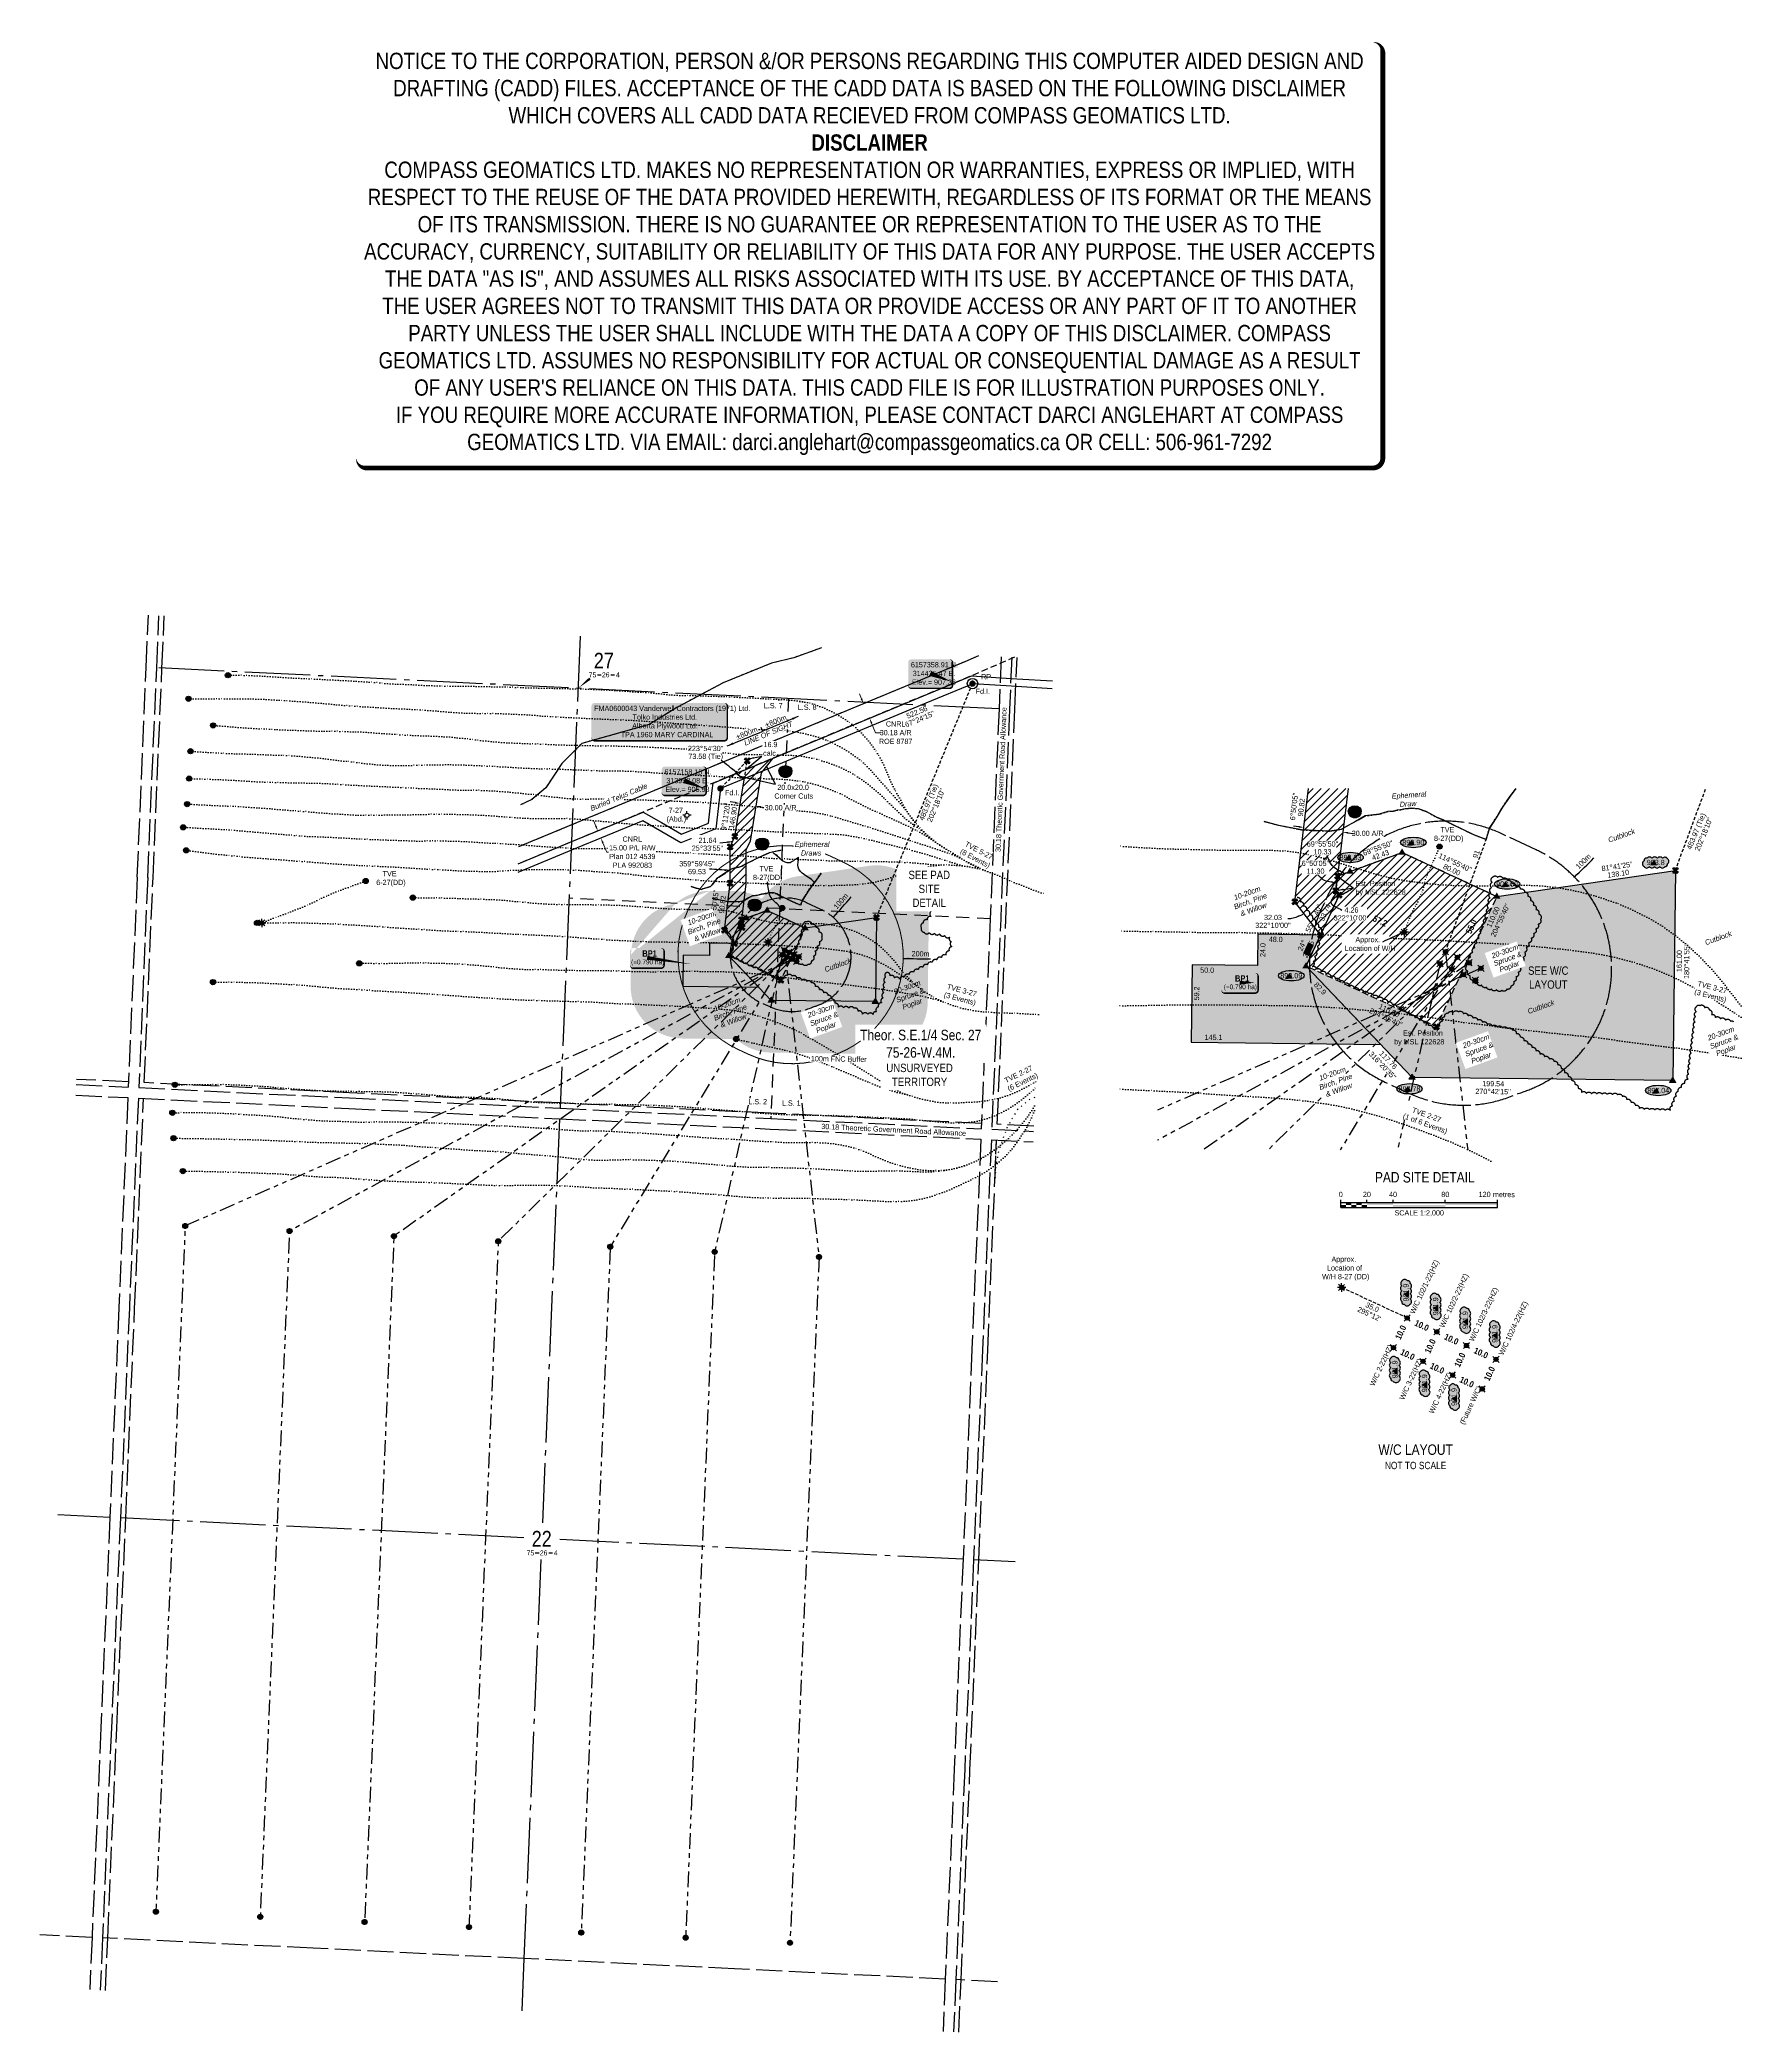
# Model space of a CAD drawing. Extents: x 312650 to 315907, y 6154778 to 6158591.
import ezdxf
from ezdxf.enums import TextEntityAlignment as Align

# ---------------------------------------------------------------- set-up
doc = ezdxf.new("R2010")
doc.units = 0
doc.header["$LTSCALE"] = 5
doc.header["$PDSIZE"] = 0.5
for name, pattern in [('0', [1, 1, 0]), ('foc-ACCESSROAD', [3.75, 2.5, -1.25]), ('foc-BUFFER', [16.75, 15, -1.75]), ('foc-DOT', [1, 0.2, -0.8]), ('foc-DRILLPATH', [14.75, 6, -1.75, 1.75, -1.75, 1.75, -1.75]), ('foc-LSD', [8, 5, -3]), ('foc-QUARTERLINE', [33, 25, -3, 2, -3]), ('foc-TIELINE', [1.875, 1.25, -0.625]), ('foc-TOPO-ephemeral', [6.25, 3.125, -0.625, 0.625, -0.625, 0.625, -0.625]), ('foc-TRAV', [1.875, 1.25, -0.625]), ('foc-UNSURVEYED', [12.5, 10, -2.5]), ('foc-WHEELTRACKS', [2, 0.4, -1.6])]:
    doc.linetypes.add(name, pattern=pattern)
doc.layers.get('Defpoints').update_dxf_attribs({"color": 9})
for name, color, linetype in [('10', 1, 'Continuous'), ('35', 37, 'Continuous'), ('9', 3, 'Continuous'), ('ABADATA-DRILL', 8, 'foc-DOT'), ('ABADATA-DRILL-T', 8, 'Continuous'), ('AS-TELEPHONE-T', 224, 'Continuous'), ('AS-TELUS', 224, 'foc-TEL'), ('AUX-BUFFER', 7, 'foc-BUFFER'), ('C-SYMBOL', 7, 'Continuous'), ('C-WS', 13, 'foc-ACCESSROAD'), ('C-WS-S', 13, 'Continuous'), ('DETAIL-T', 7, 'Continuous'), ('F-AR', 190, 'foc-ACCESSROAD'), ('F-RW', 190, 'Continuous'), ('F-WS-S', 190, 'Continuous'), ('L-2', 7, 'Continuous'), ('L-BD', 7, 'Continuous'), ('L-DETAIL-T', 3, 'Continuous'), ('L-MON', 1, 'Continuous'), ('L-ROAD-T', 7, 'Continuous'), ('L-SECLBL', 7, 'Continuous'), ('L-SECQ', 8, 'foc-QUARTERLINE'), ('L-SECTION-LSD', 7, 'foc-LSD'), ('L-TIE', 7, 'foc-TIELINE'), ('L-TIE-T', 7, 'Continuous'), ('L-USEC', 7, 'foc-UNSURVEYED'), ('P-BUFFER-H 30m', 51, 'Continuous'), ('P-BUFFER-T', 40, 'Continuous'), ('P-CROSSINGS', 250, 'Continuous'), ('P-ELEVATION', 7, 'Continuous'), ('P-PDRILLPATH', 12, 'foc-DRILLPATH'), ('P-PROPOSED', 10, 'Continuous'), ('P-PROPOSED-EXISTING-H', 59, 'Continuous'), ('P-PROPOSED-H', 21, 'Continuous'), ('P-TEMP-BLOCKS', 250, 'Continuous'), ('P-TEMP-H', 41, 'Continuous'), ('P-TEMP_BORROW PIT', 46, 'Continuous'), ('P-TRAV', 4, 'foc-TRAV'), ('P-TXT', 4, 'Continuous'), ('T-BUSH', 110, '0'), ('T-BUSH-T', 110, 'Continuous'), ('T-DRAW', 143, 'foc-TOPO-ephemeral'), ('T-SLOPE', 48, 'Continuous'), ('T-TIE', 201, 'foc-TIELINE'), ('T-WATER-P3', 48, 'foc-WHEELTRACKS'), ('T-WATER-T', 48, 'Continuous')]:
    doc.layers.add(name, color=color, linetype=linetype)
for name, color, linetype, lineweight in [('C-WS-T', 13, 'Continuous', 9), ('F-AR-T', 190, 'Continuous', 9), ('F-RW-T', 190, 'Continuous', 9), ('F-WS-T', 190, 'Continuous', 9), ('P-TEMP-T', 46, 'Continuous', 18), ('T-TIE-T', 201, 'Continuous', 18)]:
    doc.layers.add(name, color=color, linetype=linetype, lineweight=lineweight)
doc.layers.add('DISCLAIMER', color=7, linetype='Continuous', plot=False)
doc.styles.add('100L', font='ARIALN.TTF', dxfattribs={"height": 11})
doc.styles.add('175L', font='ARIALN.TTF', dxfattribs={"height": 20})
doc.styles.add('80', font='ARIALN.TTF', dxfattribs={"height": 10})
doc.styles.add('80CG', font='ARIALN.TTF', dxfattribs={"height": 10})
doc.styles.add('80L', font='ARIALN.TTF', dxfattribs={"height": 10})
doc.styles.add('BOLD', font='ARIALNB.TTF')
doc.styles.add('Crossing', font='ARIALN.TTF', dxfattribs={"height": 10})
doc.styles.add('foc-LtypeFont', font='ARIALN.TTF', dxfattribs={"height": 7.35})
doc.styles.add('SIMPLEX', font='ARIALN.TTF')
doc.linetypes.add('foc-TEL', pattern='A,2,-1,["T",foc-LtypeFont,S=0.2,R=0,X=-0.425,Y=-0.75],-1.24,8', length=12.24)
doc.linetypes.add('foc-TEL-NOLINE', pattern='A,0,-2,["T",foc-LtypeFont,S=0.2,R=0,X=-0.425,Y=-0.75],-10.24', length=12.24)
doc.linetypes.add('foc-TOPO-flowdirection-NOLINE', pattern='A,0,[">",foc-LtypeFont,S=0.3,R=0,X=0,Y=-0.945],-20,[">",foc-LtypeFont,S=0.3,R=0,X=0,Y=-0.945],0', length=20)
doc.dimstyles.new('CG2011', dxfattribs={"dimscale": 5, "dimtxt": 9, "dimasz": 2, "dimexe": 0.2, "dimexo": 0.0625, "dimgap": 0.5, "dimtad": 0, "dimtih": 1, "dimtoh": 1, "dimzin": 0, "dimdsep": 46, "dimtxsty": '80CG', "dimcen": 0.1, "dimse1": 1, "dimse2": 1, "dimclrd": 256, "dimclrt": 256, "dimaunit": 1, "dimadec": 4, "dimazin": 0, "dimtfac": 0.06, "dimtofl": 0, "dimtmove": 0, "dimatfit": 1, "dimfxl": 0.2, "dimtolj": 1, "dimtzin": 0, "dimlwd": -1, "dimarcsym": 0})
doc.dimstyles.new('COMPASS', dxfattribs={"dimscale": 5, "dimtxt": 10, "dimasz": 2.5, "dimexe": 0.2, "dimexo": 0.0625, "dimgap": 0.5, "dimtad": 0, "dimtih": 1, "dimtoh": 1, "dimzin": 0, "dimdsep": 46, "dimtxsty": '80', "dimcen": 0.1, "dimse1": 1, "dimse2": 1, "dimclrd": 256, "dimclrt": 256, "dimaunit": 1, "dimadec": 4, "dimazin": 0, "dimtfac": 0.06, "dimtofl": 0, "dimtmove": 0, "dimatfit": 1, "dimfxl": 0.2, "dimtolj": 1, "dimtzin": 0, "dimlwd": -1, "dimarcsym": 0})
doc.dimstyles.new('Compass 5 000', dxfattribs={"dimscale": 5, "dimtxt": 9, "dimasz": 2, "dimexe": 0.2, "dimexo": 0.0625, "dimgap": 0.5, "dimtad": 0, "dimtih": 1, "dimtoh": 1, "dimzin": 0, "dimdsep": 46, "dimtxsty": '80CG', "dimcen": 0.1, "dimse1": 1, "dimse2": 1, "dimclrd": 256, "dimclrt": 256, "dimaunit": 1, "dimadec": 4, "dimazin": 0, "dimtfac": 0.06, "dimtofl": 0, "dimtmove": 0, "dimatfit": 1, "dimfxl": 0.2, "dimtolj": 1, "dimtzin": 0, "dimlwd": -1, "dimarcsym": 0})

# ---------------------------------------------------------------- blocks, each defined once
blk = doc.blocks.new('L-SECLBL')
at = {"layer": '9', "color": 7}
for p, q in [((-5.1, -27.8), (-12.3, -27.8)), ((20.7, -27.8), (13.5, -27.8))]:
    blk.add_line(p, q, dxfattribs=at)
at = {"layer": '10', "color": 2, "style": 'SIMPLEX'}
blk.add_attdef('SEC', text='', height=30, dxfattribs=at).set_placement((0, 0), align=Align.MIDDLE)
at = {"layer": '10', "color": 5, "style": '80L'}
blk.add_attdef('TWP', text='', height=9.5, dxfattribs=at).set_placement((-14.4, -27.4), align=Align.MIDDLE_RIGHT)
blk.add_attdef('RGE', text='', height=9.5, dxfattribs=at).set_placement((3.6, -27.4), align=Align.MIDDLE_CENTER)
blk.add_attdef('MER', text='', height=9.5, dxfattribs=at).set_placement((23.2, -27.4), align=Align.MIDDLE_LEFT)
blk = doc.blocks.new('plbh')
at = {"layer": 'L-MON'}
h = blk.add_hatch(color=255, dxfattribs=at)
h.dxf.hatch_style = 1
edge = h.paths.add_edge_path()
edge.add_arc((0, 0), 1.16, 0, 360)
h = blk.add_hatch(color=256, dxfattribs=at)
h.dxf.hatch_style = 1
h.paths.add_polyline_path([(-0.96, 0, 1), (0.96, 0, 1)])
h.paths.add_polyline_path([(0.91, 0, -1), (-0.91, 0, -1)], flags=16)
h.paths.add_polyline_path([(0.45, 0, -1), (-0.45, 0, -1)], flags=0)
h = blk.add_hatch(color=256, dxfattribs=at)
h.dxf.hatch_style = 1
h.paths.add_polyline_path([(-0.45, 0, 1), (0.45, 0, 1)])
h.paths.add_polyline_path([(0.4, 0, -1), (-0.4, 0, -1)], flags=16)
at = {"layer": 'L-MON', "color": 240}
for radius in [0.96, 0.91, 0.45, 0.4]:
    blk.add_circle((0, 0), radius, dxfattribs=at)
blk = doc.blocks.new('BH-Existing')
at = {"layer": 'ABADATA-DRILL-T'}
h = blk.add_hatch(color=256, dxfattribs=at)
h.dxf.hatch_style = 1
edge = h.paths.add_edge_path()
edge.add_arc((0, 0), 0.5, 0, 360)
blk.add_circle((0, 0), 0.5, dxfattribs=at)
blk = doc.blocks.new('Gabd')
for p, q in [((-0.81, 0), (-1.62, 0)), ((0, 0.81), (0, 1.62)), ((1.62, 0), (0.81, 0)), ((0, -0.81), (0, -1.62))]:
    blk.add_line(p, q)
blk.add_circle((0, 0), 0.8)
blk = doc.blocks.new('GAS')
h = blk.add_hatch(color=255)
h.dxf.hatch_style = 1
edge = h.paths.add_edge_path()
edge.add_arc((0, 0), 0.9, 0, 360)
for p, q in [((-0.81, 0), (-1.62, 0)), ((-0.57, 0.57), (-1.14, 1.14)), ((0, 0.81), (0, 1.62)), ((0.57, 0.57), (1.14, 1.14)), ((1.62, 0), (0.81, 0)), ((-0.57, -0.57), (-1.14, -1.14)), ((0, -0.81), (0, -1.62)), ((1.14, -1.14), (0.57, -0.57))]:
    blk.add_line(p, q)
blk.add_circle((0, 0), 0.8)
blk = doc.blocks.new('fdia')
at = {"color": 255, "const_width": 1}
blk.add_lwpolyline([(-0.5, 0, 1), (0.5, 0, 1)], format="xyb", close=True, dxfattribs=at)
blk = doc.blocks.new('Fdiaa')
blk.add_blockref('fdia', (0, 0))
blk = doc.blocks.new('fdib')
at = {"color": 1, "const_width": 1.6}
blk.add_lwpolyline([(-0.4, 0, 1), (0.4, 0, 1)], format="xyb", close=True, dxfattribs=at)
at = {"color": 1}
blk.add_circle((0, 0), 0.8, dxfattribs=at)
blk = doc.blocks.new('Fdibb')
blk.add_blockref('fdib', (0, 0))
blk = doc.blocks.new('fdicc')
for name in ['Fdibb', 'Fdiaa']:
    blk.add_blockref(name, (0, 0))
blk = doc.blocks.new('FDI')
blk.add_blockref('fdicc', (0, 0))
blk = doc.blocks.new('TRIA')
blk.add_hatch(color=255).paths.add_polyline_path([(-0.04, 1.52), (-1.47, -0.87), (1.39, -0.87)])
blk = doc.blocks.new('TRIAA')
blk.add_blockref('TRIA', (0, 0))
blk = doc.blocks.new('TRIB')
at = {"color": 1}
blk.add_lwpolyline([(-1.12, -0.67), (-0.04, 1.13), (1.04, -0.67)], close=True, dxfattribs=at)
blk = doc.blocks.new('TRIBB')
blk.add_blockref('TRIB', (0, 0))
blk = doc.blocks.new('TRICC')
for name in ['TRIAA', 'TRIBB']:
    blk.add_blockref(name, (0, 0))
blk = doc.blocks.new('plspike')
blk.add_blockref('TRICC', (0, 0))
blk = doc.blocks.new('STRIA')
blk.add_hatch(color=255).paths.add_polyline_path([(-0.04, 1.52), (-1.47, -0.87), (1.39, -0.87)])
blk = doc.blocks.new('STRIAA')
blk.add_blockref('STRIA', (0, 0))
blk = doc.blocks.new('STRIB')
at = {"color": 1}
blk.add_solid([(-1.12, -0.67), (-0.04, 1.13), (1.04, -0.67)], dxfattribs=at)
blk = doc.blocks.new('STRIBB')
blk.add_blockref('STRIB', (0, 0))
blk = doc.blocks.new('STRICC')
for name in ['STRIAA', 'STRIBB']:
    blk.add_blockref(name, (0, 0))
blk = doc.blocks.new('fdspike')
blk.add_blockref('STRICC', (0, 0))
blk = doc.blocks.new('*D35')
at = {"layer": 'Defpoints', "color": 0, "transparency": 16777216}
for p in [(314226.8, 6157320.6), (314051.7, 6157248), (314063.3, 6157220.1)]:
    blk.add_point(p, dxfattribs=at)
at = {"layer": 'F-AR-T', "transparency": 16777216}
for p, q in [((314223, 6157329.9), (314219.1, 6157339.1)), ((314242.2, 6157283.5), (314249.9, 6157265)), ((314249.9, 6157265), (314259.9, 6157265))]:
    blk.add_line(p, q, dxfattribs=at)
for points in [[(314224.5, 6157330.5), (314221.4, 6157329.2), (314226.8, 6157320.6)], [(314243.7, 6157284.1), (314240.7, 6157282.9), (314238.4, 6157292.7)]]:
    blk.add_solid(points, dxfattribs=at)
at = {"layer": 'F-AR-T', "transparency": 16777216, "insert": (314288.4, 6157265), "char_height": 10, "attachment_point": 5, "style": '80CG'}
blk.add_mtext('\\A1;CNRL\\P30.18 A/R\\PROE 8787', dxfattribs=at)
blk = doc.blocks.new('*D36')
at = {"layer": 'Defpoints', "color": 0, "transparency": 16777216}
for p in [(313792.7, 6157107.8), (313718.4, 6157077), (313798.4, 6157094)]:
    blk.add_point(p, dxfattribs=at)
at = {"layer": 'F-RW-T', "transparency": 16777216}
for p, q in [((313714.6, 6157086.3), (313710.8, 6157095.5)), ((313728, 6157053.9), (313735.3, 6157036.3)), ((313735.3, 6157036.3), (313745.3, 6157036.3))]:
    blk.add_line(p, q, dxfattribs=at)
for points in [[(313716.1, 6157086.9), (313713.1, 6157085.6), (313718.4, 6157077)], [(313729.6, 6157054.6), (313726.5, 6157053.3), (313724.2, 6157063.2)]]:
    blk.add_solid(points, dxfattribs=at)
at = {"layer": 'F-RW-T', "transparency": 16777216, "insert": (313784.4, 6157036.3), "char_height": 10, "attachment_point": 5, "style": '80CG', "bg_fill": 3, "box_fill_scale": 1.1, "bg_fill_color": 256, "bg_fill_true_color": 13158600, "bg_fill_transparency": 0}
blk.add_mtext('\\A1;CNRL\\P15.00 P/L R/W\\PPlan 012 4539\\PPLA 992083', dxfattribs=at)
blk = doc.blocks.new('WC')
at = {"layer": 'L-MON'}
h = blk.add_hatch(color=255, dxfattribs=at)
h.dxf.hatch_style = 1
edge = h.paths.add_edge_path()
edge.add_arc((0, 0), 0.9, 0, 360)
at = {"layer": 'L-MON', "color": 240, "flags": 128}
for points in [[(-0.62, 0.5), (-1.23, 1.12)], [(0.52, 0.61), (1.13, 1.21)], [(-1.18, -1.18), (-0.56, -0.57)], [(1.16, -1.18), (0.56, -0.57)]]:
    blk.add_lwpolyline(points, dxfattribs=at)
at = {"layer": 'L-MON', "color": 240}
for radius in [0.8, 0.373]:
    blk.add_circle((0, 0), radius, dxfattribs=at)
blk = doc.blocks.new('*U37')
h = blk.add_hatch(color=254)
edge = h.paths.add_edge_path()
edge.add_line((-36.5, -28.5), (36.5, -28.5))
edge.add_arc((36.5, -22.5), 6, 270, 360)
edge.add_line((42.5, -22.5), (42.5, 21))
edge.add_arc((36.5, 21), 6, 0, 90)
edge.add_line((36.5, 27), (-36.5, 27))
edge.add_arc((-36.5, 21), 6, 90, 180)
edge.add_line((-42.5, 21), (-42.5, -22.5))
edge.add_arc((-36.5, -22.5), 6, 180, 270)
at = {"color": 1, "flags": 128}
blk.add_lwpolyline([(-36.5, -28.5, 3, 3, 0), (36.5, -28.5, 3, 3, 0.414214), (42.5, -22.5, 3, 3, 0), (42.5, 21, 3, 0, 0.414214), (36.5, 27, 0, 0, 0), (-36.5, 27, 0, 0, 0.414214), (-42.5, 21, 0, 0, 0), (-42.5, -22.5, 0, 3, 0.414214)], format="xyseb", close=True, dxfattribs=at)
blk.add_lwpolyline([(40.7, -15.8, 0, 10, 0), (0, 0, 5, 5, 0)], format="xyseb", dxfattribs=at)
at = {"color": 1, "style": '80'}
blk.add_attdef('ENTER_TEXT_001', (-36, -5), '', height=10, dxfattribs=at)
blk = doc.blocks.new('*U38')
at = {"layer": '35', "color": 3}
blk.add_circle((0, 0), 10, dxfattribs=at)
at = {"layer": '35', "color": 3, "style": '80'}
blk.add_attdef('RP_001', (16.4, 8.4), '', height=10, dxfattribs=at)
blk = doc.blocks.new('*U39')
h = blk.add_hatch(color=255)
edge = h.paths.add_edge_path()
edge.add_line((-124, -37), (124, -37))
edge.add_arc((124, -31), 6, 270, 360)
edge.add_line((130, -31), (130, 29.5))
edge.add_arc((124, 29.5), 6, 0, 90)
edge.add_line((124, 35.5), (-124, 35.5))
edge.add_arc((-124, 29.5), 6, 90, 180)
edge.add_line((-130, 29.5), (-130, -31))
edge.add_arc((-124, -31), 6, 180, 270)
at = {"color": 44, "flags": 128}
blk.add_lwpolyline([(-124, -37, 3, 3, 0), (124, -37, 3, 3, 0.414214), (130, -31, 3, 3, 0), (130, 29.5, 3, 0, 0.414214), (124, 35.5, 0, 0, 0), (-124, 35.5, 0, 0, 0.414214), (-130, 29.5, 0, 0, 0), (-130, -31, 0, 3, 0.414214)], format="xyseb", close=True, dxfattribs=at)
at = {"color": 44, "style": '80'}
blk.add_attdef('ENTER_TEXT_001', (-36, -5), '', height=10, dxfattribs=at)
blk = doc.blocks.new('*U40')
h = blk.add_hatch(color=191)
edge = h.paths.add_edge_path()
edge.add_line((-26.5, -20), (26.5, -20))
edge.add_arc((26.5, -14), 6, 270, 360)
edge.add_line((32.5, -14), (32.5, 12.5))
edge.add_arc((26.5, 12.5), 6, 0, 90)
edge.add_line((26.5, 18.5), (-26.5, 18.5))
edge.add_arc((-26.5, 12.5), 6, 90, 180)
edge.add_line((-32.5, 12.5), (-32.5, -14))
edge.add_arc((-26.5, -14), 6, 180, 270)
at = {"color": 250, "flags": 128}
blk.add_lwpolyline([(-26.5, -20, 3, 3, 0), (26.5, -20, 3, 3, 0.414214), (32.5, -14, 3, 3, 0), (32.5, 12.5, 3, 0, 0.414214), (26.5, 18.5, 0, 0, 0), (-26.5, 18.5, 0, 0, 0.414214), (-32.5, 12.5, 0, 0, 0), (-32.5, -14, 0, 3, 0.414214)], format="xyseb", close=True, dxfattribs=at)
at = {"flags": 128}
blk.add_lwpolyline([(84.9, -12.2, 0, 7.5, 0), (0, 0, 0, 0, 0)], format="xyseb", dxfattribs=at)
at = {"color": 250}
for tag, p, height, style in [('TEMP_AREA_W1_001', (-9.2, 2.2), 12, 'BOLD'), ('ENTER_TEXT_001', (-30.7, -12.5), 9, '80')]:
    blk.add_attdef(tag, p, '', height=height, dxfattribs=dict(at, style=style))
blk = doc.blocks.new('*U41')
h = blk.add_hatch(color=191)
edge = h.paths.add_edge_path()
edge.add_line((-29, -20), (29, -20))
edge.add_arc((29, -14), 6, 270, 360)
edge.add_line((35, -14), (35, 12.5))
edge.add_arc((29, 12.5), 6, 0, 90)
edge.add_line((29, 18.5), (-29, 18.5))
edge.add_arc((-29, 12.5), 6, 90, 180)
edge.add_line((-35, 12.5), (-35, -14))
edge.add_arc((-29, -14), 6, 180, 270)
at = {"color": 250, "flags": 128}
blk.add_lwpolyline([(-29, -20, 3, 3, 0), (29, -20, 3, 3, 0.414214), (35, -14, 3, 3, 0), (35, 12.5, 3, 0, 0.414214), (29, 18.5, 0, 0, 0), (-29, 18.5, 0, 0, 0.414214), (-35, 12.5, 0, 0, 0), (-35, -14, 0, 3, 0.414214)], format="xyseb", close=True, dxfattribs=at)
at = {"flags": 128}
blk.add_lwpolyline([(28.8, 0, 0, 7.5, 0), (0, 0, 0, 0, 0)], format="xyseb", dxfattribs=at)
at = {"color": 250}
for tag, p, height, style in [('TEMP_AREA_W1_001', (-9.2, 2.2), 12, 'BOLD'), ('ENTER_TEXT_001', (-30.7, -12.5), 9, '80')]:
    blk.add_attdef(tag, p, '', height=height, dxfattribs=dict(at, style=style))
blk = doc.blocks.new('*D42')
at = {"layer": 'Defpoints', "color": 0, "transparency": 16777216}
for p in [(315069.9, 6157084.2), (315144.3, 6157075.2), (315144.3, 6157074.7)]:
    blk.add_point(p, dxfattribs=at)
at = {"layer": 'P-TXT', "transparency": 16777216}
for p, q in [((315059.9, 6157084.9), (315050, 6157086.1)), ((315154.2, 6157073.5), (315164.1, 6157072.3))]:
    blk.add_line(p, q, dxfattribs=at)
for points in [[(315060.1, 6157086.5), (315059.7, 6157083.2), (315069.8, 6157083.7)], [(315154.4, 6157075.1), (315154, 6157071.8), (315144.3, 6157074.7)]]:
    blk.add_solid(points, dxfattribs=at)
at = {"layer": 'P-TXT', "transparency": 16777216, "insert": (315191.8, 6157072.3), "char_height": 10, "attachment_point": 5, "style": '80CG'}
blk.add_mtext('\\A1;30.00 A/R', dxfattribs=at)
blk = doc.blocks.new('we')
at = {"layer": 'P-ELEVATION'}
h = blk.add_hatch(color=111, dxfattribs=at)
h.dxf.hatch_style = 1
edge = h.paths.add_edge_path()
edge.add_ellipse((0, 0), major_axis=(-24.4, 0), ratio=0.410256, start_angle=0, end_angle=360)
at = {"layer": 'P-ELEVATION', "color": 7, "flags": 128}
blk.add_lwpolyline([(0, 0, 12.5, 0, 0), (-12.4, -6.4, 0, 0, 0)], format="xyseb", dxfattribs=at)
at = {"layer": 'P-ELEVATION', "color": 7}
blk.add_ellipse((0, 0), major_axis=(-24.4, 0), ratio=0.410256, dxfattribs=at)
at = {"layer": 'P-ELEVATION', "style": '80'}
blk.add_attdef('ELEVATION', text='', height=10, dxfattribs=at).set_placement((0, 0), align=Align.MIDDLE_CENTER)
blk = doc.blocks.new('*U44')
at = {"layer": 'P-ELEVATION'}
h = blk.add_hatch(color=111, dxfattribs=at)
h.dxf.hatch_style = 1
edge = h.paths.add_edge_path()
edge.add_arc((-17.4, -4.5), 6.1, 215, 325)
edge.add_arc((-7.4, -4.5), 6.1, 215, 325)
edge.add_arc((2.6, -4.5), 6.1, 215, 325)
edge.add_arc((12.7, -4.5), 6.1, 215, 325)
edge.add_arc((18.1, -3.7), 4.32, 263.4336, 373.4336)
edge.add_arc((18.8, 2.3), 6.1, 305, 415)
edge.add_arc((17.5, 4.4), 5.69, 30.6955, 140.6955)
edge.add_arc((8.1, 4.5), 6.1, 35, 145)
edge.add_arc((-1.9, 4.5), 6.1, 35, 145)
edge.add_arc((-11.9, 4.5), 6.1, 35, 145)
edge.add_arc((-18, 3.8), 4.33, 75.4261, 185.4261)
edge.add_arc((-18.4, -2.3), 6.96, 125, 235)
at = {"color": 240, "flags": 128}
blk.add_lwpolyline([(-22.4, -8, 0.520567), (-12.3, -8, 0.520567), (-2.4, -8, 0.520567), (7.6, -8, 0.520567), (17.6, -8, 0.520567), (22.4, -2.7, 0.520567), (22.4, 7.3, 0.520567), (13.1, 8, 0.520567), (3.1, 8, 0.520567), (-6.9, 8, 0.520567), (-16.9, 8, 0.520567), (-22.4, 3.4, 0.520567)], format="xyb", close=True, dxfattribs=at)
at = {"layer": 'P-ELEVATION', "color": 240, "flags": 128}
blk.add_lwpolyline([(0, 0, 12.5, 0, 0), (-11.1, -5.5, 0, 0, 0)], format="xyseb", dxfattribs=at)
at = {"layer": 'P-ELEVATION', "color": 240, "style": '80'}
blk.add_attdef('ELEVATION', text='', height=10, dxfattribs=at).set_placement((0, 0), align=Align.MIDDLE_CENTER)
blk = doc.blocks.new('TEMP')
h = blk.add_hatch(color=255)
h.dxf.hatch_style = 1
h.paths.add_polyline_path([(0, 0.25), (-0.67, 1.15), (-0.67, 0.67), (-1.15, 0.67), (-0.25, 0), (-1.15, -0.67), (-0.67, -0.67), (-0.67, -1.15), (0, -0.25), (0.67, -1.15), (0.67, -0.67), (1.15, -0.67), (0.25, 0), (1.15, 0.67), (0.67, 0.67), (0.67, 1.15)])
h.paths.add_polyline_path([(0.57, 0.85), (0.57, 0.57), (0.85, 0.57), (0.08, 0), (0.85, -0.57), (0.57, -0.57), (0.57, -0.85), (0, -0.08), (-0.57, -0.85), (-0.57, -0.57), (-0.85, -0.57), (-0.08, 0), (-0.85, 0.57), (-0.57, 0.57), (-0.57, 0.85), (0, 0.08)], flags=16)
h = blk.add_hatch(color=1)
h.dxf.hatch_style = 1
h.paths.add_polyline_path([(0, 0.08), (-0.57, 0.85), (-0.57, 0.57), (-0.85, 0.57), (-0.08, 0), (-0.85, -0.57), (-0.57, -0.57), (-0.57, -0.85), (0, -0.08), (0.57, -0.85), (0.57, -0.57), (0.85, -0.57), (0.08, 0), (0.85, 0.57), (0.57, 0.57), (0.57, 0.85)])
at = {"color": 1}
for p, q in [((-0.08, 0), (0.08, 0)), ((0, 0.08), (0, -0.08))]:
    blk.add_line(p, q, dxfattribs=at)
at = {"color": 255, "flags": 128}
blk.add_lwpolyline([(-0.25, 0), (-1.15, 0.67), (-0.67, 0.67), (-0.67, 1.15), (0, 0.25), (0.67, 1.15), (0.67, 0.67), (1.15, 0.67), (0.25, 0), (1.15, -0.67), (0.67, -0.67), (0.67, -1.15), (0, -0.25), (-0.67, -1.15), (-0.67, -0.67), (-1.15, -0.67)], close=True, dxfattribs=at)
at = {"color": 1, "flags": 128}
blk.add_lwpolyline([(-0.08, 0), (-0.85, 0.57), (-0.57, 0.57), (-0.57, 0.85), (0, 0.08), (0.57, 0.85), (0.57, 0.57), (0.85, 0.57), (0.08, 0), (0.85, -0.57), (0.57, -0.57), (0.57, -0.85), (0, -0.08), (-0.57, -0.85), (-0.57, -0.57), (-0.85, -0.57)], close=True, dxfattribs=at)
blk = doc.blocks.new('xing2')
h = blk.add_hatch(color=50)
h.dxf.hatch_style = 1
edge = h.paths.add_edge_path()
edge.add_ellipse((0, 0), major_axis=(-12.5, 0), ratio=0.816297, start_angle=0, end_angle=360)
h = blk.add_hatch(color=250)
h.dxf.hatch_style = 1
edge = h.paths.add_edge_path()
edge.add_ellipse((0, -2), major_axis=(-12.5, 0), ratio=0.816297, start_angle=0, end_angle=180)
edge.add_line((12.5, -2), (12.5, 0))
edge.add_ellipse((0, 0), major_axis=(-12.5, 0), ratio=0.816297, start_angle=0, end_angle=180, ccw=False)
edge.add_line((-12.5, 0), (-12.5, -2))
at = {"color": 250}
blk.add_ellipse((0, 0), major_axis=(-12.5, 0), ratio=0.816297, dxfattribs=at)
blk.add_ellipse((0, -2), major_axis=(-12.5, 0), ratio=0.816297, start_param=0, end_param=3.141593, dxfattribs=at)
at = {"color": 250, "style": 'Crossing'}
blk.add_attdef('CROSSING', text='', height=9, dxfattribs=at).set_placement((0.1, 0), align=Align.MIDDLE_CENTER)
at = {"color": 250, "style": 'Crossing', "flags": 1}
for tag, p in [('DESCRIPTION', (0.1, -25.8)), ('LOCATION', (0.1, -39.3)), ('OWNER', (0.1, -12.5)), ('DWG_REF', (0.1, -52.8))]:
    blk.add_attdef(tag, text='', height=9, dxfattribs=at).set_placement(p, align=Align.MIDDLE_CENTER)
blk = doc.blocks.new('*D45')
at = {"layer": 'Defpoints', "color": 0, "transparency": 16777216}
for p in [(313990, 6157122.4), (314019.6, 6157117.6), (314020.8, 6157124.7)]:
    blk.add_point(p, dxfattribs=at)
at = {"layer": 'P-TXT', "transparency": 16777216}
for p, q in [((313981.3, 6157131.1), (313971.4, 6157132.7)), ((314030.6, 6157123), (314040.5, 6157121.4))]:
    blk.add_line(p, q, dxfattribs=at)
for points in [[(313981.6, 6157132.7), (313981, 6157129.4), (313991.2, 6157129.5)], [(314030.9, 6157124.7), (314030.4, 6157121.4), (314020.8, 6157124.7)]]:
    blk.add_solid(points, dxfattribs=at)
at = {"layer": 'P-TXT', "transparency": 16777216, "insert": (314068.2, 6157121.4), "char_height": 10, "attachment_point": 5, "style": '80CG', "bg_fill": 3, "box_fill_scale": 1.1, "bg_fill_color": 256, "bg_fill_true_color": 13158600, "bg_fill_transparency": 0}
blk.add_mtext('\\A1;30.00 A/R', dxfattribs=at)
blk = doc.blocks.new('*U43')
at = {"color": 0}
for p, q in [((-150, 0), (-150, 15)), ((-150, 10), (150.2, 10)), ((-150, 0), (150.2, 0)), ((-100, 10), (-100, 15)), ((-50, 10), (-50, 15)), ((50, 10), (50, 15)), ((150.2, 0), (150.2, 15))]:
    blk.add_line(p, q, dxfattribs=at)
for points in [[(-150, 5), (-140, 5), (-150, 0), (-140, 0)], [(-140, 10), (-130, 10), (-140, 5), (-130, 5)], [(-130, 5), (-120, 5), (-130, 0), (-120, 0)], [(-120, 10), (-110, 10), (-120, 5), (-110, 5)], [(-110, 5), (-100, 5), (-110, 0), (-100, 0)], [(-100, 10), (-50, 10), (-100, 5), (-50, 5)], [(-50, 5), (50, 5), (-50, 0), (50, 0)], [(50, 10), (150.2, 10), (50, 5), (150.2, 5)]]:
    blk.add_solid(points, dxfattribs=at)
at = {"color": 0, "style": '80'}
blk.add_text('metres', height=10, dxfattribs=at).set_placement((162.2, 20), align=Align.CENTER)
at = {"color": 0, "char_height": 10, "style": '80'}
for s, insert, attachment_point in [('0', (-150, 30.2), 2), ('20', (-100, 30.2), 2), ('40', (-50, 30.2), 2), ('80', (50, 30.2), 2), ('120', (136.7, 30.2), 3), ('SCALE 1:2,000', (0.1, -5), 2)]:
    blk.add_mtext(s, dxfattribs=dict(at, insert=insert, attachment_point=attachment_point))
blk = doc.blocks.new('*U46')
at = {"layer": 'L-2'}
blk.add_blockref('*U43', (-10.7, -57.9), dxfattribs=at)
at = {"layer": 'DETAIL-T', "color": 3, "insert": (0, 0), "char_height": 20, "width": 217.108, "attachment_point": 5, "style": '80CG'}
blk.add_mtext('PAD SITE DETAIL', dxfattribs=at)
blk = doc.blocks.new('Disclaimer_Legal')
at = {"layer": 'DISCLAIMER', "color": 254, "flags": 128}
blk.add_lwpolyline([(-3613, -1105, 37.5, 37.5, 0), (4096, -1105, 37.5, 37.5, 0.414214), (4171, -1030, 37.5, 37.5, 0), (4171, 2079, 37.5, 0, 0.414214), (4096, 2154, 0, 0, 0), (-3613, 2154, 0, 0, 0.414214), (-3688, 2079, 0, 0, 0), (-3688, -1030, 0, 37.5, 0.414214)], format="xyseb", close=True, dxfattribs=at)
at = {"layer": 'DISCLAIMER', "color": 254, "insert": (242, 534), "char_height": 125, "width": 7717.57, "attachment_point": 5, "style": '80'}
blk.add_mtext('NOTICE TO THE CORPORATION, PERSON &/OR PERSONS REGARDING THIS COMPUTER AIDED DESIGN AND DRAFTING (CADD) FILES. ACCEPTANCE OF THE CADD DATA IS BASED ON THE FOLLOWING DISCLAIMER WHICH COVERS ALL CADD DATA RECIEVED FROM COMPASS GEOMATICS LTD.\\P{\\fArial Narrow|b1|i0|c0|p34;DISCLAIMER}\\PCOMPASS GEOMATICS LTD. MAKES NO REPRESENTATION OR WARRANTIES, EXPRESS OR IMPLIED, WITH RESPECT TO THE REUSE OF THE DATA PROVIDED HEREWITH, REGARDLESS OF ITS FORMAT OR THE MEANS OF ITS TRANSMISSION. THERE IS NO GUARANTEE OR REPRESENTATION TO THE USER AS TO THE ACCURACY, CURRENCY, SUITABILITY OR RELIABILITY OF THIS DATA FOR ANY PURPOSE. THE USER ACCEPTS THE DATA "AS IS", AND ASSUMES ALL RISKS ASSOCIATED WITH ITS USE. BY ACCEPTANCE OF THIS DATA, THE USER AGREES NOT TO TRANSMIT THIS DATA OR PROVIDE ACCESS OR ANY PART OF IT TO ANOTHER PARTY UNLESS THE USER SHALL INCLUDE WITH THE DATA A COPY OF THIS DISCLAIMER. COMPASS GEOMATICS LTD. ASSUMES NO RESPONSIBILITY FOR ACTUAL OR CONSEQUENTIAL DAMAGE AS A RESULT OF ANY USER\'S RELIANCE ON THIS DATA. THIS CADD FILE IS FOR ILLUSTRATION PURPOSES ONLY.\\PIF YOU REQUIRE MORE ACCURATE INFORMATION, PLEASE CONTACT DARCI ANGLEHART AT COMPASS GEOMATICS LTD. VIA EMAIL: darci.anglehart@compassgeomatics.ca OR CELL: 506-961-7292', dxfattribs=at)

msp = doc.modelspace()

# ---------------------------------------------------------------- hatches: boundary and pattern name
at = {"layer": 'P-BUFFER-H 30m'}
h = msp.add_hatch(color=256, dxfattribs=at)
h.dxf.hatch_style = 1
edge = h.paths.add_edge_path()
edge.add_line((313983.379, 6156678.444), (313879.954, 6156679.707))
edge.add_arc((313881.175, 6156779.687), 99.988, 179.300418, 269.300418, ccw=False)
edge.add_line((313781.194, 6156780.908), (313781.917, 6156840.097))
edge.add_arc((313881.898, 6156838.876), 99.988, 98.841791, 179.300418, ccw=False)
edge.add_arc((313932.181, 6156862.261), 99.988, 89.300418, 131.041056, ccw=False)
edge.add_line((313933.402, 6156962.242), (313981.366, 6156961.656))
edge.add_arc((313980.145, 6156861.675), 99.988, 58.615521, 89.300418, ccw=False)
edge.add_arc((314115.19, 6156891.239), 99.988, 98.309405, 146.080845, ccw=False)
edge.add_line((314100.74, 6156990.178), (314237.378, 6157010.134))
edge.add_arc((314251.829, 6156911.195), 99.988, -0.698553, 98.309405, ccw=False)
edge.add_line((314351.81, 6156909.976), (314349.847, 6156749.005))
edge.add_arc((314249.866, 6156750.224), 99.988, 269.295261, 359.301447, ccw=False)
edge.add_line((314248.636, 6156650.243), (314049.134, 6156652.697))
edge.add_arc((314050.364, 6156752.678), 99.988, 227.938825, 269.295261, ccw=False)
at = {"layer": 'P-PROPOSED-EXISTING-H'}
h = msp.add_hatch(dxfattribs=at)
h.set_pattern_fill('ANSI31', color=256, scale=3.499606, style=0)
h.set_pattern_definition([(45, (36.547, 714.878), (-7.856839885, 7.856839885), [])])
h.paths.add_polyline_path([(313994.406, 6156892.332), (313980.157, 6156861.743), (313960.538, 6156887.063), (313971.443, 6156977.218), (313971.512, 6157046.747), (313980.87, 6157066.254), (313998.553, 6157174.856), (313996.765, 6157176.271), (313983.294, 6157186.932), (314052.835, 6157215.78), (314033.683, 6157191.586), (314031.146, 6157188.38), (314009.782, 6157057.173), (314001.502, 6157039.911), (314001.438, 6156975.395), (313993.152, 6156906.895), (313991.797, 6156895.699)])
h = msp.add_hatch(dxfattribs=at)
h.set_pattern_fill('ANSI31', color=256, scale=3.499594, style=0)
h.set_pattern_definition([(45, (5966.876, -305.827), (-7.856811746, 7.856811746), [])])
h.paths.add_polyline_path([(315154.391, 6157158.217), (315078.852, 6157158.217), (315052.595, 6156941.144), (315101.642, 6156877.845), (315137.265, 6156954.319), (315130.743, 6156962.736), (315134.131, 6156990.726)])
h = msp.add_hatch(dxfattribs=at)
h.set_pattern_fill('ANSI31', color=256, scale=3.499594, style=0)
h.set_pattern_definition([(45, (7700.663, 480.776), (-7.856811746, 7.856811746), [])])
h.paths.add_polyline_path([(315257.852, 6157035.918), (315439.225, 6156951.585), (315323.306, 6156702.245), (315073.98, 6156818.193), (315101.642, 6156877.845), (315137.265, 6156954.319), (315130.743, 6156962.736), (315134.131, 6156990.726), (315158.494, 6156999.58)])
h = msp.add_hatch(dxfattribs=at)
h.set_pattern_fill('ANSI31', color=256, scale=3.499606, style=0)
h.set_pattern_definition([(45, (36.547, 714.878), (-7.856839885, 7.856839885), [])])
h.paths.add_polyline_path([(314042.641, 6156924.972), (314115.19, 6156891.239), (314068.823, 6156791.503), (313969.092, 6156837.882), (313980.157, 6156861.743), (313994.406, 6156892.332), (313991.797, 6156895.699), (313993.152, 6156906.895), (314002.898, 6156910.437)])
at = {"layer": 'P-PROPOSED-H'}
h = msp.add_hatch(color=256, dxfattribs=at)
h.dxf.hatch_style = 1
h.paths.add_polyline_path([(315323.306, 6156702.245), (315073.98, 6156818.193), (315277.16, 6156605.183), (315775.915, 6156599.048), (315780.861, 6157001.482), (315439.225, 6156951.585)])
h = msp.add_hatch(color=256, dxfattribs=at)
h.dxf.hatch_style = 1
h.paths.add_polyline_path([(314068.823, 6156791.503), (313969.092, 6156837.882), (314050.364, 6156752.678), (314249.866, 6156750.224), (314251.829, 6156911.195), (314115.19, 6156891.239)])
at = {"layer": 'P-TEMP-H'}
h = msp.add_hatch(color=256, dxfattribs=at)
h.dxf.hatch_style = 1
h.paths.add_polyline_path([(315101.613, 6156877.676), (314981.703, 6156879.141), (314980.97, 6156819.152), (314855.994, 6156820.678), (314854.187, 6156672.706), (315216.977, 6156668.276), (315073.98, 6156818.193)])
h = msp.add_hatch(color=256, dxfattribs=at)
h.dxf.hatch_style = 1
h.paths.add_polyline_path([(313980.145, 6156861.675), (313932.181, 6156862.261), (313931.888, 6156838.266), (313881.898, 6156838.876), (313881.175, 6156779.687), (314026.291, 6156777.915), (313969.092, 6156837.882)])

# ---------------------------------------------------------------- linework, layer by layer
at = {"layer": 'ABADATA-DRILL', "flags": 128}
for points in [[(314571.437, 6156957.172), (314571.425, 6156957.176), (314562.561, 6156960.113), (314553.678, 6156963.301), (314544.84, 6156966.617), (314536.068, 6156970.08), (314527.382, 6156973.66), (314518.702, 6156977.159), (314510.004, 6156980.73), (314501.137, 6156984.528), (314485.482, 6156991.144), (314476.624, 6156994.691), (314467.839, 6156998.075), (314450.607, 6157005.269), (314442.13, 6157009.29), (314433.679, 6157013.491), (314425.397, 6157017.864), (314417.288, 6157022.571), (314409.416, 6157027.437), (314401.429, 6157032.409), (314393.471, 6157037.35), (314385.581, 6157042.257), (314377.526, 6157047.291), (314369.7, 6157052.516), (314362.106, 6157058.042), (314354.758, 6157063.917), (314349.7, 6157068.345), (314340.435, 6157076.003), (314332.781, 6157081.521), (314325.053, 6157086.932), (314317.482, 6157092.526), (314310.131, 6157098.352), (314302.995, 6157104.509), (314296.128, 6157110.894), (314289.337, 6157117.397), (314282.595, 6157123.887), (314275.818, 6157130.509), (314269.074, 6157137.189), (314262.333, 6157143.69), (314255.509, 6157149.903), (314248.364, 6157156.09), (314241.041, 6157162.115), (314233.599, 6157167.894), (314226.018, 6157173.479), (314218.297, 6157178.83), (314210.471, 6157183.825), (314202.325, 6157188.613), (314193.976, 6157193.069), (314185.521, 6157197.15), (314176.9, 6157200.867), (314168.125, 6157204.25), (314159.42, 6157207.391), (314150.608, 6157210.365), (314141.573, 6157213.049), (314132.425, 6157215.417), (314123.282, 6157217.435), (314113.954, 6157219.11), (314104.591, 6157220.417), (314095.151, 6157221.336), (314085.686, 6157221.896), (314076.22, 6157222.186), (314066.751, 6157222.416), (314057.282, 6157222.626), (314047.8, 6157222.786), (314038.33, 6157222.976), (314028.937, 6157223.103), (314019.648, 6157223.085), (314010.175, 6157222.985), (314000.728, 6157223.023), (313991.345, 6157223.39), (313981.976, 6157224.086), (313972.617, 6157225.012), (313963.182, 6157226.041), (313953.822, 6157227.177), (313944.46, 6157228.283), (313935.073, 6157229.25), (313925.745, 6157230.215), (313916.4, 6157231.24), (313907.061, 6157232.165), (313897.645, 6157232.934), (313888.362, 6157233.546), (313878.958, 6157234.113), (313869.62, 6157234.608), (313860.203, 6157235.106), (313850.808, 6157235.663), (313841.374, 6157236.242), (313831.987, 6157236.748), (313822.607, 6157237.175), (313813.295, 6157237.568), (313803.871, 6157237.906), (313794.54, 6157238.311), (313785.059, 6157238.731), (313775.647, 6157239.109), (313766.219, 6157239.357), (313756.806, 6157239.495), (313747.413, 6157239.631), (313737.989, 6157239.719), (313728.576, 6157239.847), (313718.953, 6157239.983), (313709.312, 6157240.16), (313699.684, 6157240.427), (313690.064, 6157240.613), (313680.452, 6157240.769), (313670.822, 6157240.975), (313661.204, 6157241.232), (313651.589, 6157241.548), (313641.965, 6157241.894), (313632.333, 6157242.291), (313622.702, 6157242.698), (313613.071, 6157243.115), (313603.448, 6157243.492), (313593.822, 6157243.788), (313584.194, 6157244.035), (313574.57, 6157244.381), (313564.949, 6157244.788), (313555.326, 6157245.164), (313545.697, 6157245.631), (313536.094, 6157246.237), (313526.507, 6157246.993), (313516.916, 6157247.868), (313507.328, 6157248.824), (313497.76, 6157249.789), (313488.173, 6157250.784), (313478.612, 6157251.899), (313469.053, 6157253.083), (313459.492, 6157254.208), (313449.909, 6157255.293), (313440.333, 6157256.298), (313430.726, 6157257.035), (313421.108, 6157257.521), (313411.477, 6157257.948), (313401.846, 6157258.365), (313392.215, 6157258.782), (313382.602, 6157259.148), (313372.987, 6157259.474), (313363.352, 6157259.781), (313353.741, 6157260.197), (313344.138, 6157260.803), (313334.518, 6157261.48), (313324.927, 6157262.145), (313315.326, 6157262.801), (313305.728, 6157263.517), (313296.151, 6157264.252), (313286.542, 6157264.958), (313276.932, 6157265.634), (313267.307, 6157266.201), (313257.694, 6157266.557), (313248.075, 6157266.783), (313238.448, 6157267.06), (313228.824, 6157267.407), (313219.215, 6157267.632), (313209.587, 6157267.649), (313199.957, 6157267.625), (313190.326, 6157267.802), (313180.693, 6157268.159), (313171.088, 6157268.485), (313161.45, 6157268.732), (313151.845, 6157269.057), (313142.214, 6157269.484), (313132.589, 6157269.791), (313122.96, 6157270.038), (313113.337, 6157270.394), (313103.708, 6157270.861), (313094.089, 6157271.317), (313084.472, 6157271.824), (313074.854, 6157272.32), (313065.235, 6157272.787), (313055.62, 6157273.353), (313046.021, 6157274.039), (313036.392, 6157274.736), (313026.793, 6157275.452), (313017.207, 6157276.227), (313007.601, 6157276.993), (312997.973, 6157277.72), (312982.018, 6157278.875)], [(314571.437, 6156957.172), (314571.425, 6156957.176), (314562.561, 6156960.113), (314553.678, 6156963.301), (314544.84, 6156966.617), (314536.068, 6156970.08), (314527.382, 6156973.66), (314518.702, 6156977.159), (314510.004, 6156980.73), (314501.137, 6156984.528), (314485.482, 6156991.144), (314476.624, 6156994.691), (314467.839, 6156998.075), (314450.607, 6157005.269), (314442.13, 6157009.29), (314433.679, 6157013.491), (314425.397, 6157017.864), (314417.288, 6157022.571), (314409.416, 6157027.437), (314401.429, 6157032.409), (314393.471, 6157037.35), (314385.581, 6157042.257), (314377.526, 6157047.291), (314372.539, 6157050.555), (314361.862, 6157057.702), (314353.939, 6157062.791), (314345.93, 6157067.723), (314337.906, 6157072.536), (314329.705, 6157077.187), (314321.385, 6157081.622), (314312.986, 6157085.84), (314304.496, 6157089.812), (314295.901, 6157093.678), (314287.388, 6157097.571), (314278.847, 6157101.505), (314270.343, 6157105.397), (314261.721, 6157109.315), (314253.013, 6157113.106), (314244.444, 6157116.861), (314236.093, 6157120.797), (314227.633, 6157125.008), (314219.166, 6157129.289), (314210.748, 6157133.548), (314202.384, 6157137.885), (314194.052, 6157142.281), (314185.804, 6157146.533), (314177.268, 6157150.597), (314168.566, 6157154.287), (314159.778, 6157157.601), (314150.922, 6157160.708), (314141.967, 6157163.619), (314133.087, 6157166.186), (314124.067, 6157168.498), (314114.865, 6157170.559), (314105.581, 6157172.312), (314096.331, 6157173.684), (314086.909, 6157174.783), (314077.495, 6157175.601), (314068.029, 6157176.131), (314058.546, 6157176.511), (314049.079, 6157176.771), (314039.608, 6157176.941), (314030.138, 6157177.151), (314020.664, 6157177.491), (314011.193, 6157177.901), (314001.812, 6157178.318), (313992.534, 6157178.79), (313983.079, 6157179.36), (313973.656, 6157179.948), (313964.28, 6157180.474), (313954.902, 6157180.96), (313945.504, 6157181.447), (313936.036, 6157181.928), (313926.62, 6157182.455), (313917.204, 6157182.993), (313907.79, 6157183.561), (313898.437, 6157184.177), (313889.044, 6157184.764), (313879.687, 6157185.289), (313870.252, 6157185.828), (313860.956, 6157186.361), (313851.56, 6157186.888), (313842.224, 6157187.412), (313832.81, 6157188), (313823.43, 6157188.657), (313813.991, 6157189.356), (313804.618, 6157189.972), (313795.229, 6157190.419), (313785.92, 6157190.882), (313776.502, 6157191.37), (313767.158, 6157191.705), (313757.67, 6157191.946), (313748.256, 6157192.053), (313738.833, 6157191.951), (313729.416, 6157191.988), (313720.041, 6157192.294), (313710.62, 6157192.702), (313701.138, 6157193.093), (313691.672, 6157193.403), (313682.277, 6157193.71), (313672.862, 6157194.027), (313663.47, 6157194.424), (313654.028, 6157194.803), (313644.591, 6157195.082), (313635.283, 6157195.325), (313625.914, 6157195.551), (313616.415, 6157195.772), (313606.997, 6157196.009), (313597.604, 6157196.366), (313587.993, 6157196.792), (313578.365, 6157197.269), (313568.748, 6157197.796), (313559.133, 6157198.352), (313549.528, 6157198.898), (313539.912, 6157199.444), (313530.297, 6157200.001), (313520.69, 6157200.507), (313511.072, 6157201.003), (313501.443, 6157201.46), (313491.812, 6157201.887), (313482.181, 6157202.304), (313472.561, 6157202.74), (313462.94, 6157203.157), (313453.316, 6157203.503), (313443.687, 6157203.73), (313434.053, 6157203.837), (313424.432, 6157203.783), (313414.807, 6157203.629), (313405.179, 6157203.405), (313395.562, 6157203.201), (313385.937, 6157203.037), (313376.3, 6157202.854), (313366.691, 6157202.609), (313357.062, 6157202.355), (313347.447, 6157202.201), (313337.817, 6157202.158), (313328.192, 6157202.254), (313318.542, 6157202.461), (313308.92, 6157202.848), (313299.318, 6157203.474), (313289.714, 6157204.3), (313280.127, 6157205.275), (313270.541, 6157206.291), (313260.958, 6157207.357), (313251.395, 6157208.451), (313241.844, 6157209.575), (313232.275, 6157210.75), (313222.714, 6157211.865), (313213.162, 6157212.969), (313203.602, 6157214.134), (313194.052, 6157215.278), (313184.498, 6157216.332), (313174.919, 6157217.267), (313165.347, 6157218.132), (313155.766, 6157219.017), (313146.163, 6157219.854), (313136.554, 6157220.57), (313126.949, 6157221.116), (313117.338, 6157221.542), (313107.715, 6157221.898), (313098.091, 6157222.245), (313088.479, 6157222.641), (313078.856, 6157223.017), (313069.234, 6157223.394), (313059.61, 6157223.741), (313049.974, 6157224.038), (313040.356, 6157224.304), (313030.728, 6157224.55), (313021.112, 6157224.847), (313011.479, 6157225.213), (313001.855, 6157225.57), (312992.234, 6157225.977), (312982.625, 6157226.443), (312973.012, 6157227.049), (312963.415, 6157227.795), (312954.814, 6157228.418), (312938.867, 6157229.542)], [(314571.437, 6156957.172), (314571.425, 6156957.176), (314562.561, 6156960.113), (314553.678, 6156963.301), (314544.84, 6156966.617), (314536.068, 6156970.08), (314527.382, 6156973.66), (314518.702, 6156977.159), (314510.004, 6156980.73), (314501.137, 6156984.528), (314485.482, 6156991.144), (314476.624, 6156994.691), (314467.839, 6156998.075), (314450.607, 6157005.269), (314442.13, 6157009.29), (314433.679, 6157013.491), (314425.397, 6157017.864), (314420.04, 6157020.913), (314408.972, 6157026.626), (314400.287, 6157030.245), (314391.518, 6157033.548), (314382.785, 6157036.72), (314373.841, 6157039.9), (314364.92, 6157042.92), (314355.996, 6157045.849), (314347.03, 6157048.75), (314338.051, 6157051.552), (314329.109, 6157054.301), (314320.122, 6157057.163), (314311.147, 6157060.085), (314302.204, 6157063.055), (314293.313, 6157066.043), (314284.382, 6157069.053), (314275.487, 6157071.981), (314266.53, 6157074.841), (314257.59, 6157077.631), (314248.55, 6157080.425), (314239.481, 6157083.261), (314230.552, 6157086.06), (314221.729, 6157088.785), (314212.697, 6157091.549), (314203.593, 6157094.255), (314194.559, 6157096.939), (314185.536, 6157099.662), (314176.512, 6157102.366), (314167.57, 6157104.885), (314158.411, 6157107.224), (314149.181, 6157109.316), (314139.957, 6157111.076), (314130.691, 6157112.549), (314121.364, 6157113.774), (314112.169, 6157114.783), (314102.908, 6157115.684), (314093.516, 6157116.542), (314084.102, 6157117.36), (314074.778, 6157118.164), (314065.335, 6157119.004), (314055.923, 6157119.871), (314046.482, 6157120.751), (314037.03, 6157121.621), (314027.599, 6157122.5), (314018.156, 6157123.339), (314008.722, 6157124.148), (313999.291, 6157125.037), (313989.853, 6157125.996), (313980.5, 6157126.841), (313971.245, 6157127.623), (313961.811, 6157128.432), (313952.408, 6157129.27), (313943.043, 6157130.066), (313933.681, 6157130.701), (313924.287, 6157131.278), (313914.811, 6157131.799), (313905.392, 6157132.267), (313895.973, 6157132.715), (313886.541, 6157133.113), (313877.18, 6157133.509), (313867.792, 6157133.996), (313858.424, 6157134.491), (313848.992, 6157134.88), (313839.686, 6157135.153), (313830.269, 6157135.441), (313820.925, 6157135.776), (313811.5, 6157136.104), (313802.094, 6157136.391), (313792.647, 6157136.65), (313783.248, 6157136.867), (313773.856, 6157137.033), (313764.537, 6157137.257), (313755.111, 6157137.535), (313745.763, 6157137.79), (313736.281, 6157137.94), (313726.847, 6157138.049), (313717.414, 6157138.167), (313707.995, 6157138.155), (313698.607, 6157137.941), (313689.181, 6157137.758), (313679.698, 6157137.879), (313670.239, 6157138.339), (313660.874, 6157139.135), (313651.507, 6157140.101), (313642.16, 6157141.086), (313632.764, 6157142.084), (313623.378, 6157143.101), (313614.137, 6157144.212), (313604.829, 6157145.406), (313595.41, 6157146.565), (313586.033, 6157147.561), (313576.674, 6157148.497), (313567.096, 6157149.452), (313557.498, 6157150.408), (313547.92, 6157151.373), (313538.326, 6157152.189), (313528.716, 6157152.855), (313519.114, 6157153.501), (313509.499, 6157154.048), (313499.887, 6157154.454), (313490.259, 6157154.69), (313480.622, 6157154.737), (313470.979, 6157154.864), (313461.337, 6157155.022), (313451.714, 6157155.158), (313442.091, 6157155.524), (313432.473, 6157156.021), (313422.844, 6157156.478), (313413.224, 6157156.904), (313403.603, 6157157.321), (313393.992, 6157157.747), (313384.369, 6157158.123), (313374.757, 6157158.519), (313365.137, 6157158.946), (313355.518, 6157159.412), (313345.911, 6157159.928), (313336.295, 6157160.465), (313326.686, 6157160.931), (313317.067, 6157161.377), (313307.448, 6157161.844), (313297.817, 6157162.27), (313288.195, 6157162.657), (313278.575, 6157163.093), (313268.968, 6157163.599), (313259.34, 6157164.106), (313249.712, 6157164.593), (313240.094, 6157165.07), (313230.476, 6157165.556), (313220.872, 6157166.142), (313211.261, 6157166.798), (313201.648, 6157167.395), (313192.039, 6157167.861), (313182.404, 6157168.178), (313172.784, 6157168.384), (313163.173, 6157168.57), (313153.543, 6157168.776), (313143.934, 6157169.002), (313134.312, 6157169.159), (313124.67, 6157169.306), (313115.039, 6157169.492), (313105.419, 6157169.699), (313095.8, 6157169.925), (313086.177, 6157170.291), (313076.558, 6157170.758), (313066.948, 6157171.194), (313057.33, 6157171.68), (313047.723, 6157172.196), (313038.11, 6157172.793), (313028.488, 6157173.419), (313018.884, 6157174.005), (313009.256, 6157174.492), (312999.656, 6157174.938), (312990.026, 6157175.365), (312980.398, 6157175.631), (312970.771, 6157175.898), (312961.156, 6157176.224), (312952.252, 6157176.56), (312936.275, 6157177.205)], [(314571.437, 6156957.172), (314571.425, 6156957.176), (314562.561, 6156960.113), (314553.678, 6156963.301), (314544.84, 6156966.617), (314536.068, 6156970.08), (314527.382, 6156973.66), (314518.702, 6156977.159), (314510.004, 6156980.73), (314501.137, 6156984.528), (314485.482, 6156991.144), (314476.624, 6156994.691), (314467.839, 6156998.075), (314458.972, 6157001.182), (314450.016, 6157003.823), (314440.88, 6157006.02), (314431.608, 6157007.823), (314425.226, 6157008.864), (314413.245, 6157011.452), (314404.38, 6157014.128), (314395.413, 6157016.979), (314386.473, 6157019.779), (314377.623, 6157022.575), (314368.576, 6157025.45), (314359.619, 6157028.31), (314350.65, 6157031.131), (314341.626, 6157033.845), (314332.576, 6157036.399), (314323.553, 6157038.872), (314314.461, 6157041.388), (314305.322, 6157043.746), (314296.157, 6157045.945), (314287.041, 6157048.142), (314277.887, 6157050.37), (314268.77, 6157052.527), (314259.624, 6157054.705), (314250.541, 6157056.96), (314241.361, 6157059.29), (314232.128, 6157061.532), (314222.995, 6157063.569), (314213.944, 6157065.373), (314204.645, 6157067.027), (314195.279, 6157068.503), (314185.92, 6157069.669), (314176.524, 6157070.447), (314167.127, 6157070.934), (314157.843, 6157071.276), (314148.39, 6157071.645), (314138.948, 6157072.044), (314129.568, 6157072.471), (314120.188, 6157072.897), (314110.794, 6157073.254), (314101.551, 6157073.614), (314092.249, 6157073.987), (314082.827, 6157074.385), (314073.397, 6157074.814), (314064.046, 6157075.219), (314054.577, 6157075.699), (314045.143, 6157076.268), (314035.667, 6157076.788), (314026.189, 6157077.279), (314016.734, 6157077.828), (314007.267, 6157078.338), (313997.818, 6157078.818), (313988.345, 6157079.168), (313978.871, 6157079.518), (313969.493, 6157080.004), (313960.215, 6157080.486), (313950.743, 6157080.857), (313941.308, 6157081.195), (313931.916, 6157081.572), (313922.531, 6157081.888), (313913.123, 6157082.146), (313903.634, 6157082.367), (313894.208, 6157082.645), (313884.8, 6157083.132), (313875.38, 6157083.821), (313866.033, 6157084.546), (313856.654, 6157085.252), (313847.303, 6157085.898), (313837.872, 6157086.546), (313828.578, 6157087.119), (313819.171, 6157087.617), (313809.834, 6157088.141), (313800.432, 6157088.759), (313791.043, 6157089.456), (313781.619, 6157090.254), (313772.255, 6157091.07), (313762.892, 6157091.916), (313753.623, 6157092.838), (313744.247, 6157093.845), (313734.935, 6157094.719), (313725.482, 6157095.558), (313716.091, 6157096.436), (313706.7, 6157097.313), (313697.317, 6157098.17), (313687.961, 6157098.935), (313678.563, 6157099.633), (313669.169, 6157100.22), (313659.556, 6157100.586), (313649.923, 6157100.713), (313640.286, 6157100.769), (313630.668, 6157100.765), (313621.031, 6157100.802), (313611.407, 6157100.929), (313601.771, 6157100.985), (313592.143, 6157100.992), (313582.523, 6157101.198), (313572.905, 6157101.685), (313563.278, 6157102.201), (313553.663, 6157102.768), (313544.054, 6157103.454), (313535.389, 6157104.22), (313524.874, 6157105.285), (313515.279, 6157106.081), (313505.675, 6157106.667), (313496.056, 6157107.123), (313486.433, 6157107.5), (313476.821, 6157107.876), (313467.198, 6157108.262), (313457.57, 6157108.509), (313447.928, 6157108.666), (313438.287, 6157108.843), (313428.663, 6157108.94), (313419.046, 6157108.976), (313409.417, 6157108.972), (313399.784, 6157108.879), (313390.159, 6157108.715), (313380.529, 6157108.451), (313370.909, 6157108.177), (313361.284, 6157108.023), (313351.662, 6157107.949), (313342.029, 6157107.836), (313332.395, 6157107.712), (313322.772, 6157107.618), (313313.139, 6157107.495), (313303.515, 6157107.371), (313293.893, 6157107.287), (313284.261, 6157107.204), (313274.617, 6157107.081), (313264.988, 6157107.067), (313255.363, 6157107.404), (313245.748, 6157107.95), (313236.124, 6157108.537), (313226.498, 6157109.074), (313216.869, 6157109.54), (313207.256, 6157110.137), (313197.669, 6157110.882), (313188.062, 6157111.638), (313178.453, 6157112.345), (313168.869, 6157113.15), (313159.265, 6157113.976), (313149.677, 6157114.701), (313140.08, 6157115.437), (313130.484, 6157116.213), (313120.908, 6157116.978), (313111.311, 6157117.734), (313101.706, 6157118.52), (313092.104, 6157119.396), (313082.524, 6157120.311), (313072.935, 6157121.006), (313063.317, 6157121.493), (313053.703, 6157122.069), (313044.112, 6157122.725), (313034.501, 6157123.381), (313024.887, 6157123.957), (313015.278, 6157124.433), (313005.655, 6157124.79), (312996.042, 6157125.166), (312986.421, 6157125.592), (312976.782, 6157126.04), (312967.174, 6157126.546), (312957.568, 6157127.072), (312948.35, 6157127.541), (312932.378, 6157128.306)], [(314571.437, 6156957.172), (314571.425, 6156957.176), (314562.561, 6156960.113), (314553.678, 6156963.301), (314544.84, 6156966.617), (314536.068, 6156970.08), (314527.382, 6156973.66), (314518.702, 6156977.159), (314510.004, 6156980.73), (314501.137, 6156984.528), (314485.482, 6156991.144), (314476.624, 6156994.691), (314467.839, 6156998.075), (314458.972, 6157001.182), (314450.016, 6157003.823), (314440.88, 6157006.02), (314431.608, 6157007.823), (314422.352, 6157009.285), (314413.05, 6157010.389), (314403.826, 6157011.189), (314394.441, 6157011.746), (314385.071, 6157011.941), (314378.389, 6157011.813), (314366.298, 6157012.044), (314356.924, 6157012.86), (314347.575, 6157013.786), (314338.195, 6157014.693), (314328.821, 6157015.499), (314319.499, 6157016.143), (314310.071, 6157016.621), (314300.641, 6157017.04), (314291.231, 6157017.487), (314281.858, 6157017.853), (314272.441, 6157018.111), (314263.071, 6157018.317), (314253.658, 6157018.444), (314244.304, 6157018.539), (314234.829, 6157018.639), (314225.338, 6157018.8), (314215.98, 6157019.055), (314206.752, 6157019.285), (314197.311, 6157019.474), (314187.816, 6157019.555), (314178.388, 6157019.563), (314168.955, 6157019.681), (314159.541, 6157020.019), (314150.273, 6157020.52), (314140.825, 6157021), (314131.374, 6157021.409), (314121.99, 6157021.755), (314112.606, 6157022.082), (314103.203, 6157022.459), (314093.96, 6157022.819), (314084.656, 6157023.153), (314075.232, 6157023.481), (314065.786, 6157023.78), (314056.437, 6157024.255), (314046.992, 6157025.044), (314037.579, 6157025.882), (314028.125, 6157026.692), (314018.672, 6157027.532), (314009.237, 6157028.311), (313999.786, 6157028.97), (313990.33, 6157029.49), (313980.859, 6157029.91), (313971.389, 6157030.34), (313962.013, 6157030.886), (313952.741, 6157031.498), (313943.286, 6157032.068), (313933.861, 6157032.606), (313924.477, 6157033.183), (313915.115, 6157033.819), (313905.721, 6157034.386), (313896.238, 6157034.766), (313886.815, 6157035.124), (313877.393, 6157035.502), (313867.961, 6157035.891), (313858.589, 6157036.287), (313849.199, 6157036.734), (313839.834, 6157037.279), (313830.399, 6157037.818), (313821.101, 6157038.321), (313811.709, 6157038.928), (313802.381, 6157039.663), (313792.985, 6157040.41), (313783.597, 6157041.137), (313774.17, 6157041.885), (313764.801, 6157042.572), (313755.412, 6157043.048), (313746.093, 6157043.262), (313736.668, 6157043.35), (313727.313, 6157043.405), (313717.825, 6157043.425), (313708.404, 6157043.373), (313698.979, 6157043.221), (313689.558, 6157043.138), (313680.175, 6157043.264), (313670.75, 6157043.593), (313661.355, 6157044.15), (313651.756, 6157044.855), (313642.145, 6157045.492), (313632.518, 6157046.018), (313622.911, 6157046.524), (313613.288, 6157047.121), (313603.698, 6157047.797), (313594.093, 6157048.603), (313584.502, 6157049.488), (313574.908, 6157050.314), (313565.308, 6157050.99), (313555.682, 6157051.507), (313546.063, 6157051.973), (313536.445, 6157052.48), (313526.82, 6157053.027), (313517.201, 6157053.503), (313507.585, 6157054.029), (313497.984, 6157054.685), (313488.372, 6157055.301), (313478.755, 6157055.828), (313469.149, 6157056.344), (313459.53, 6157056.82), (313449.896, 6157057.167), (313440.269, 6157057.444), (313430.631, 6157057.681), (313421, 6157057.878), (313411.365, 6157057.964), (313401.745, 6157057.921), (313392.103, 6157057.837), (313382.477, 6157057.654), (313372.846, 6157057.6), (313363.22, 6157057.897), (313353.61, 6157058.343), (313343.995, 6157058.669), (313334.369, 6157058.965), (313324.736, 6157059.332), (313315.132, 6157059.668), (313305.497, 6157060.005), (313295.884, 6157060.361), (313286.26, 6157060.718), (313276.635, 6157061.034), (313266.994, 6157061.442), (313257.391, 6157062.068), (313247.79, 6157062.714), (313238.175, 6157063.26), (313228.556, 6157063.736), (313218.928, 6157064.223), (313209.301, 6157064.74), (313199.692, 6157065.206), (313190.081, 6157065.622), (313180.448, 6157065.989), (313170.822, 6157066.286), (313161.208, 6157066.612), (313151.583, 6157067.189), (313141.999, 6157068.004), (313132.428, 6157068.889), (313122.836, 6157069.754), (313113.261, 6157070.559), (313103.667, 6157071.375), (313094.063, 6157072.191), (313084.458, 6157072.977), (313074.875, 6157073.813), (313065.292, 6157074.658), (313055.699, 6157075.513), (313046.105, 6157076.319), (313036.518, 6157077.085), (313026.913, 6157077.861), (313017.314, 6157078.566), (313007.703, 6157079.223), (312998.101, 6157079.859), (312988.486, 6157080.405), (312978.869, 6157080.911), (312969.236, 6157081.539), (312959.621, 6157082.095), (312950.015, 6157082.611), (312940.808, 6157083.12), (312924.827, 6157083.905)], [(314571.437, 6156957.172), (314571.425, 6156957.176), (314562.561, 6156960.113), (314553.678, 6156963.301), (314544.84, 6156966.617), (314536.068, 6156970.08), (314527.382, 6156973.66), (314518.702, 6156977.159), (314510.004, 6156980.73), (314501.137, 6156984.528), (314485.482, 6156991.144), (314476.624, 6156994.691), (314467.839, 6156998.075), (314458.972, 6157001.182), (314450.016, 6157003.823), (314440.88, 6157006.02), (314431.608, 6157007.823), (314422.352, 6157009.285), (314413.05, 6157010.389), (314403.826, 6157011.189), (314394.441, 6157011.746), (314385.071, 6157011.941), (314375.792, 6157011.693), (314366.331, 6157010.932), (314357.01, 6157009.674), (314347.753, 6157008.053), (314338.559, 6157006.009), (314329.486, 6157003.52), (314320.533, 6157000.816), (314311.527, 6156998.013), (314302.52, 6156995.191), (314293.541, 6156992.328), (314284.603, 6156989.492), (314275.623, 6156986.599), (314266.678, 6156983.814), (314257.605, 6156981.335), (314248.522, 6156979.086), (314239.237, 6156977.266), (314229.825, 6156975.993), (314220.517, 6156975.055), (314211.309, 6156974.353), (314201.878, 6156973.81), (314192.394, 6156973.44), (314182.966, 6156973.218), (314173.547, 6156972.975), (314164.129, 6156972.743), (314154.835, 6156972.605), (314145.377, 6156972.604), (314135.926, 6156972.803), (314126.538, 6156973.04), (314117.149, 6156973.256), (314107.744, 6156973.584), (314098.502, 6156973.964), (314089.2, 6156974.337), (314079.778, 6156974.735), (314070.334, 6156975.074), (314060.977, 6156975.339), (314051.502, 6156975.67), (314042.062, 6156976.109), (314032.582, 6156976.549), (314023.114, 6156977.029), (314013.655, 6156977.479), (314004.185, 6156977.929), (313994.729, 6156978.449), (313985.26, 6156978.919), (313975.789, 6156979.329), (313966.408, 6156979.745), (313957.126, 6156980.117), (313947.652, 6156980.468), (313938.22, 6156980.846), (313928.831, 6156981.303), (313919.459, 6156981.939), (313910.084, 6156982.716), (313900.642, 6156983.585), (313891.261, 6156984.472), (313881.865, 6156985.239), (313872.456, 6156985.947), (313863.106, 6156986.602), (313853.727, 6156987.299), (313844.38, 6156988.044), (313834.961, 6156988.752), (313825.682, 6156989.444), (313816.286, 6156990.192), (313806.972, 6156991.005), (313797.59, 6156991.882), (313788.248, 6156992.978), (313778.874, 6156994.264), (313769.543, 6156995.389), (313760.194, 6156996.325), (313750.908, 6156997.067), (313741.506, 6156997.695), (313732.171, 6156998.259), (313722.695, 6156998.79), (313713.294, 6156999.427), (313703.898, 6157000.215), (313694.509, 6157000.901), (313685.143, 6157001.437), (313675.725, 6157001.915), (313666.337, 6157002.402), (313656.713, 6157002.749), (313647.092, 6157002.925), (313637.467, 6157003.011), (313627.851, 6157003.057), (313618.227, 6157003.174), (313608.611, 6157003.229), (313598.969, 6157003.156), (313589.351, 6157002.932), (313579.728, 6157002.588), (313570.103, 6157002.194), (313560.474, 6157001.72), (313550.856, 6157001.266), (313541.237, 6157000.781), (313531.615, 6157000.207), (313522, 6156999.602), (313512.379, 6156999.288), (313502.752, 6156999.325), (313493.122, 6156999.531), (313483.496, 6156999.838), (313473.878, 6157000.094), (313464.259, 6157000.3), (313454.625, 6157000.657), (313444.999, 6157001.204), (313435.377, 6157001.821), (313425.759, 6157002.317), (313416.147, 6157002.693), (313406.525, 6157003.1), (313396.9, 6157003.647), (313387.288, 6157004.293), (313377.673, 6157004.849), (313368.071, 6157005.475), (313358.473, 6157006.201), (313348.869, 6157006.777), (313339.253, 6157007.303), (313329.628, 6157007.87), (313320.021, 6157008.376), (313310.402, 6157008.842), (313300.785, 6157009.119), (313291.159, 6157009.415), (313281.54, 6157009.882), (313271.902, 6157010.369), (313262.285, 6157010.875), (313252.68, 6157011.441), (313243.07, 6157012.108), (313233.448, 6157012.734), (313223.835, 6157013.341), (313214.233, 6157013.987), (313204.635, 6157014.692), (313195.046, 6157015.408), (313185.439, 6157016.144), (313175.843, 6157016.93), (313166.254, 6157017.615), (313156.629, 6157018.182), (313147.04, 6157018.877), (313137.457, 6157019.723), (313127.862, 6157020.508), (313118.285, 6157021.273), (313108.675, 6157021.93), (313099.061, 6157022.516), (313089.455, 6157023.282), (313079.873, 6157024.167), (313070.287, 6157024.933), (313060.688, 6157025.628), (313051.09, 6157026.354), (313041.493, 6157027.09), (313031.911, 6157027.975), (313022.339, 6157029.07), (313012.775, 6157030.115), (313003.185, 6157031.031), (312993.617, 6157031.985), (312984.041, 6157033.01), (312974.472, 6157034.175), (312964.925, 6157035.399), (312955.388, 6157036.613), (312946.241, 6157037.82), (312930.395, 6157039.911)], [(315906.701, 6156742.282), (315889.193, 6156764.469), (315870, 6156789.327), (315849.613, 6156813.158), (315827.999, 6156835.791), (315805.18, 6156857.123), (315781.021, 6156876.986), (315755.388, 6156895.084), (315728.41, 6156910.987), (315700.457, 6156925.129), (315671.705, 6156937.529), (315642.144, 6156947.961), (315612.094, 6156956.888), (315581.591, 6156963.981), (315550.78, 6156969.112), (315519.612, 6156972.305), (315488.323, 6156973.227), (315457.001, 6156972.774), (315425.64, 6156971.997), (315394.255, 6156971.821), (315362.927, 6156972.419), (315331.591, 6156973.993), (315300.411, 6156976.912), (315269.475, 6156980.847), (315238.683, 6156986.427), (315208.358, 6156994.189), (315178.461, 6157003.183), (315148.497, 6157012.357), (315118.643, 6157021.775), (315088.47, 6157030.156), (315057.687, 6157035.961), (315033.976, 6157038.564), (315010.613, 6157039.926), (314988.113, 6157040.402), (314964.892, 6157040.407), (314941.946, 6157040.376), (314918.171, 6157040.304), (314895.486, 6157040.537), (314872.215, 6157041.12), (314848.77, 6157041.735), (314825.948, 6157042.299), (314803.133, 6157043.012), (314779.629, 6157044.005), (314755.887, 6157045.284), (314732.151, 6157046.712), (314716.654, 6157047.906)], [(315262.015, 6156883.776), (315261.679, 6156882.94), (315262.015, 6156883.776), (315265.254, 6156891.696), (315266.238, 6156894.257), (315267.116, 6156896.672), (315267.965, 6156898.988), (315268.87, 6156901.452), (315269.697, 6156903.819), (315270.552, 6156906.285), (315271.407, 6156908.751), (315272.335, 6156911.164), (315273.414, 6156913.595), (315274.496, 6156916.101), (315275.578, 6156918.583), (315276.655, 6156920.989), (315277.704, 6156923.297), (315278.801, 6156925.553), (315279.996, 6156927.779), (315281.155, 6156929.731), (315283.096, 6156933.002), (315283.474, 6156933.662), (315284.682, 6156935.612), (315286.276, 6156938.372), (315287.516, 6156941.072), (315288.63, 6156943.727), (315289.714, 6156946.284), (315290.746, 6156948.792), (315291.821, 6156951.124), (315292.868, 6156953.381), (315293.892, 6156955.69), (315294.837, 6156957.927), (315295.7, 6156959.967), (315296.511, 6156961.985), (315297.276, 6156964.104), (315297.895, 6156966.305), (315298.481, 6156968.307), (315299.258, 6156970.126), (315300.023, 6156972.22), (315300.547, 6156974.55), (315300.944, 6156976.835), (315301.394, 6156979.193), (315302.001, 6156981.695), (315302.681, 6156984.168), (315303.435, 6156986.588), (315304.343, 6156989.127), (315305.254, 6156991.716), (315306.165, 6156994.33), (315307.152, 6156996.94), (315308.39, 6156999.59), (315309.835, 6157002.381), (315311.202, 6157005.126), (315312.543, 6157007.822), (315313.864, 6157010.643), (315315.137, 6157013.516), (315316.336, 6157016.418), (315317.557, 6157019.244), (315318.746, 6157021.921), (315319.961, 6157024.597), (315321.125, 6157027.275), (315322.193, 6157030.032), (315322.583, 6157030.967), (315324.418, 6157035.293), (315325.696, 6157038.291), (315326.723, 6157040.675), (315328.248, 6157044.188), (315329.498, 6157047.113)], [(315262.015, 6156883.776), (315261.679, 6156882.94), (315262.015, 6156883.776), (315265.254, 6156891.696), (315266.238, 6156894.257), (315267.116, 6156896.672), (315267.965, 6156898.988), (315268.87, 6156901.452), (315269.697, 6156903.819), (315270.552, 6156906.285), (315271.407, 6156908.751), (315272.335, 6156911.164), (315273.414, 6156913.595), (315274.496, 6156916.101), (315275.578, 6156918.583), (315276.655, 6156920.989), (315277.704, 6156923.297), (315278.801, 6156925.553), (315279.996, 6156927.779), (315281.155, 6156929.731), (315283.096, 6156933.002), (315283.474, 6156933.662), (315284.682, 6156935.612), (315286.276, 6156938.372), (315287.516, 6156941.072), (315288.63, 6156943.727), (315289.714, 6156946.284), (315290.746, 6156948.792), (315291.821, 6156951.124), (315292.868, 6156953.381), (315293.892, 6156955.69), (315294.837, 6156957.927), (315295.7, 6156959.967), (315296.511, 6156961.985), (315297.276, 6156964.104), (315297.895, 6156966.305), (315298.481, 6156968.307), (315299.258, 6156970.126), (315300.023, 6156972.22), (315300.547, 6156974.55), (315300.944, 6156976.835), (315301.394, 6156979.193), (315302.001, 6156981.695), (315302.681, 6156984.168), (315303.435, 6156986.588), (315304.343, 6156989.127), (315305.254, 6156991.716), (315306.165, 6156994.33), (315307.152, 6156996.94), (315308.39, 6156999.59), (315309.835, 6157002.381), (315311.202, 6157005.126), (315312.543, 6157007.822), (315313.864, 6157010.643), (315315.137, 6157013.516), (315316.336, 6157016.418), (315317.557, 6157019.244), (315318.746, 6157021.921), (315319.961, 6157024.597), (315321.125, 6157027.275), (315322.193, 6157030.032), (315322.583, 6157030.967), (315324.418, 6157035.293), (315325.696, 6157038.291), (315326.723, 6157040.675), (315328.248, 6157044.188), (315329.498, 6157047.113)], [(313076.173, 6156901.28), (313075.093, 6156900.846), (313076.173, 6156901.28), (313081.437, 6156903.378), (313085.113, 6156904.862), (313087.416, 6156905.815), (313089.688, 6156906.759), (313091.909, 6156907.665), (313094.027, 6156908.516), (313096.134, 6156909.337), (313098.322, 6156910.175), (313100.439, 6156910.995), (313102.605, 6156911.804), (313104.761, 6156912.602), (313106.836, 6156913.385), (313108.953, 6156914.195), (313111.038, 6156914.967), (313113.112, 6156915.729), (313115.156, 6156916.493), (313117.323, 6156917.301), (313119.519, 6156918.099), (313124.044, 6156919.777), (313125.561, 6156920.373), (313128.858, 6156921.634), (313132.276, 6156922.93), (313135.686, 6156924.265), (313139.077, 6156925.622), (313142.509, 6156926.997), (313145.512, 6156928.19), (313149.514, 6156929.801), (313152.968, 6156931.225), (313156.392, 6156932.651), (313159.775, 6156934.058), (313163.099, 6156935.488), (313166.325, 6156936.972), (313169.532, 6156938.476), (313172.761, 6156940.01), (313175.949, 6156941.546), (313179.1, 6156943.143), (313182.284, 6156944.819), (313185.515, 6156946.423), (313188.771, 6156947.905), (313192.127, 6156949.374), (313195.453, 6156950.853), (313198.77, 6156952.343), (313202.117, 6156953.862), (313205.455, 6156955.381), (313208.733, 6156956.903), (313212.006, 6156958.325), (313215.315, 6156959.635), (313218.652, 6156960.894), (313221.949, 6156962.165), (313225.248, 6156963.485), (313228.554, 6156964.726), (313231.959, 6156965.932), (313235.342, 6156967.109), (313238.705, 6156968.286), (313242.081, 6156969.524), (313245.398, 6156970.784), (313248.603, 6156972.018), (313252.142, 6156973.329), (313255.506, 6156974.516), (313259.063, 6156975.776), (313262.153, 6156976.885), (313274.085, 6156981.141)], [(314561.64, 6156725.561), (314556.361, 6156725.907), (314543.861, 6156726.655), (314531.883, 6156727.431), (314515.914, 6156728.266), (314503.643, 6156728.494), (314491.112, 6156728.734), (314478.606, 6156729.342), (314466.112, 6156730.2), (314453.643, 6156731.197), (314443.82, 6156732.293), (314431.453, 6156734.277), (314419.201, 6156736.856), (314407.117, 6156740.109), (314395.181, 6156744.007), (314383.435, 6156748.386), (314371.96, 6156753.465), (314360.823, 6156759.231), (314350.001, 6156765.563), (314339.608, 6156772.578), (314329.671, 6156780.204), (314320.281, 6156788.458), (314311.365, 6156797.282), (314302.939, 6156806.556), (314295.178, 6156816.393), (314287.5, 6156826.336), (314279.346, 6156835.868), (314270.7, 6156844.921), (314261.572, 6156853.454), (314251.909, 6156861.399), (314241.655, 6156868.638), (314230.864, 6156875), (314219.683, 6156880.657), (314208.182, 6156885.617), (314196.358, 6156889.789), (314184.338, 6156893.36), (314172.137, 6156896.197), (314159.812, 6156898.25), (314147.345, 6156899.527), (314134.829, 6156899.896), (314122.301, 6156899.714), (314109.756, 6156899.404), (314097.202, 6156899.333), (314084.671, 6156899.573), (314072.137, 6156900.202), (314059.665, 6156901.37), (314047.29, 6156902.944), (314034.973, 6156905.176), (314022.844, 6156908.28), (314010.885, 6156911.878), (313998.899, 6156915.548), (313986.957, 6156919.315), (313974.888, 6156922.667), (313962.575, 6156924.989), (313953.091, 6156926.031), (313943.745, 6156926.575), (313934.745, 6156926.766), (313925.457, 6156926.768), (313916.278, 6156926.755), (313906.769, 6156926.727), (313897.695, 6156926.82), (313888.386, 6156927.053), (313879.008, 6156927.299), (313869.88, 6156927.524), (313860.753, 6156927.81), (313851.352, 6156928.207), (313841.855, 6156928.718), (313832.361, 6156929.29), (313822.873, 6156930.021), (313813.401, 6156930.892), (313804.137, 6156931.693), (313794.648, 6156932.384), (313785.15, 6156933.106), (313775.66, 6156933.797), (313766.164, 6156934.329), (313756.652, 6156934.7), (313747.457, 6156935.029), (313738.091, 6156935.324), (313728.571, 6156935.506), (313719.218, 6156935.641), (313709.915, 6156935.764), (313700.704, 6156935.943), (313691.202, 6156936.104), (313681.868, 6156936.188), (313672.575, 6156936.321), (313663.326, 6156936.311), (313654.074, 6156936.202), (313644.568, 6156936.283), (313635.032, 6156936.576), (313625.512, 6156937.018), (313616.107, 6156937.556), (313606.923, 6156938.124), (313597.632, 6156938.787), (313588.426, 6156939.536), (313579.153, 6156940.368), (313569.821, 6156941.233), (313560.341, 6156942.154), (313550.855, 6156943.165), (313541.39, 6156944.185), (313531.905, 6156944.967), (313522.777, 6156945.452), (313513.263, 6156945.794), (313503.986, 6156946.056), (313494.491, 6156946.377), (313485.196, 6156946.7), (313475.69, 6156946.981), (313466.173, 6156947.263), (313456.8, 6156947.629), (313447.527, 6156948.001), (313438.259, 6156948.232), (313428.759, 6156948.434), (313419.378, 6156948.6), (313409.855, 6156948.742), (313400.333, 6156948.894), (313390.868, 6156948.974), (313382.253, 6156949.037), (313364.27, 6156949.347)], [(314044.306, 6156864.115), (314044.172, 6156863.781), (314044.306, 6156864.115), (314045.602, 6156867.283), (314045.995, 6156868.308), (314046.347, 6156869.274), (314046.686, 6156870.2), (314047.048, 6156871.186), (314047.379, 6156872.133), (314047.721, 6156873.119), (314048.063, 6156874.105), (314048.434, 6156875.07), (314048.866, 6156876.043), (314049.299, 6156877.045), (314049.731, 6156878.038), (314050.162, 6156879.001), (314050.582, 6156879.924), (314051.021, 6156880.826), (314051.499, 6156881.716), (314051.962, 6156882.497), (314052.738, 6156883.806), (314052.89, 6156884.07), (314053.373, 6156884.85), (314054.011, 6156885.954), (314054.507, 6156887.034), (314054.952, 6156888.096), (314055.386, 6156889.118), (314055.799, 6156890.122), (314056.229, 6156891.054), (314056.647, 6156891.957), (314057.057, 6156892.881), (314057.435, 6156893.776), (314057.78, 6156894.592), (314058.105, 6156895.399), (314058.411, 6156896.247), (314058.658, 6156897.127), (314058.892, 6156897.928), (314059.204, 6156898.655), (314059.509, 6156899.493), (314059.719, 6156900.425), (314059.878, 6156901.339), (314060.058, 6156902.282), (314060.301, 6156903.283), (314060.573, 6156904.272), (314060.874, 6156905.24), (314061.238, 6156906.256), (314061.602, 6156907.291), (314061.966, 6156908.337), (314062.361, 6156909.381), (314062.856, 6156910.441), (314063.434, 6156911.557), (314063.981, 6156912.655), (314064.517, 6156913.734), (314065.046, 6156914.862), (314065.555, 6156916.011), (314066.034, 6156917.172), (314066.523, 6156918.303), (314066.999, 6156919.373), (314067.484, 6156920.444), (314067.95, 6156921.515), (314068.377, 6156922.618), (314068.533, 6156922.992), (314069.267, 6156924.722), (314069.779, 6156925.921), (314070.189, 6156926.875), (314070.8, 6156928.28), (314071.3, 6156929.45)], [(314561.64, 6156725.561), (314556.361, 6156725.907), (314543.861, 6156726.655), (314531.883, 6156727.431), (314515.914, 6156728.266), (314503.643, 6156728.494), (314491.112, 6156728.734), (314478.606, 6156729.342), (314466.112, 6156730.2), (314453.643, 6156731.197), (314443.82, 6156732.293), (314431.453, 6156734.277), (314419.201, 6156736.856), (314407.117, 6156740.109), (314395.181, 6156744.007), (314383.435, 6156748.386), (314371.96, 6156753.465), (314360.823, 6156759.231), (314350.001, 6156765.563), (314339.608, 6156772.578), (314329.745, 6156779.841), (314329.522, 6156780), (314319.391, 6156787.295), (314309.049, 6156794.337), (314298.548, 6156801.167), (314288.016, 6156807.977), (314277.442, 6156814.75), (314266.652, 6156821.131), (314255.568, 6156826.944), (314244.218, 6156832.178), (314232.582, 6156836.763), (314220.664, 6156840.619), (314208.593, 6156843.942), (314196.375, 6156846.62), (314184.007, 6156848.574), (314171.572, 6156850.15), (314159.11, 6156851.548), (314146.652, 6156852.805), (314134.217, 6156853.891), (314121.724, 6156854.789), (314109.223, 6156855.517), (314096.722, 6156856.215), (314084.202, 6156856.964), (314076.524, 6156857.399), (314066.997, 6156857.912), (314057.637, 6156858.347), (314048.643, 6156858.687), (314039.37, 6156859.049), (314030.208, 6156859.436), (314020.73, 6156859.916), (314011.676, 6156860.489), (314002.39, 6156861.012), (313993.023, 6156861.517), (313983.903, 6156861.943), (313974.79, 6156862.308), (313965.386, 6156862.655), (313955.877, 6156862.877), (313946.359, 6156863.109), (313936.849, 6156863.33), (313927.346, 6156863.441), (313918.043, 6156863.574), (313908.527, 6156863.626), (313898.997, 6156863.598), (313889.483, 6156863.7), (313879.971, 6156863.862), (313870.452, 6156864.074), (313861.251, 6156864.242), (313851.878, 6156864.378), (313842.355, 6156864.52), (313832.999, 6156864.565), (313823.696, 6156864.688), (313814.487, 6156864.907), (313804.981, 6156865.208), (313795.661, 6156865.632), (313786.375, 6156866.165), (313777.153, 6156866.774), (313767.915, 6156867.275), (313758.412, 6156867.636), (313748.878, 6156867.979), (313739.359, 6156868.431), (313729.95, 6156869.139), (313720.785, 6156869.927), (313711.509, 6156870.689), (313702.3, 6156871.378), (313693.031, 6156872.07), (313683.705, 6156872.834), (313674.217, 6156873.566), (313664.707, 6156874.228), (313655.204, 6156874.829), (313645.711, 6156875.431), (313636.587, 6156876.006), (313627.08, 6156876.528), (313617.813, 6156877.01), (313608.322, 6156877.441), (313599.031, 6156877.843), (313589.53, 6156878.255), (313580.015, 6156878.577), (313570.642, 6156878.943), (313561.373, 6156879.404), (313552.116, 6156879.905), (313542.631, 6156880.466), (313533.264, 6156880.952), (313523.755, 6156881.424), (313514.249, 6156881.966), (313501.728, 6156882.665), (313488.861, 6156883.239), (313479.619, 6156883.629), (313470.119, 6156884.06), (313460.585, 6156884.413), (313451.06, 6156884.736), (313441.636, 6156885.064), (313432.441, 6156885.392), (313423.154, 6156885.905), (313413.93, 6156886.464), (313404.632, 6156886.957), (313395.278, 6156887.513), (313385.765, 6156888.135), (313376.243, 6156888.757), (313366.753, 6156889.438), (313357.253, 6156890.1), (313348.128, 6156890.646), (313338.633, 6156891.217), (313329.37, 6156891.809), (313319.889, 6156892.449), (313310.619, 6156893.121), (313301.13, 6156893.812), (313291.617, 6156894.425), (313282.266, 6156895.08), (313273.006, 6156895.741), (313263.75, 6156896.273), (313254.263, 6156896.783), (313244.898, 6156897.329), (313235.395, 6156897.931), (313225.888, 6156898.443), (313216.321, 6156898.947), (313206.774, 6156899.471), (313197.201, 6156899.825), (313187.661, 6156900.028), (313178.124, 6156900.311), (313168.591, 6156900.663), (313159.065, 6156900.966), (313149.478, 6156901.231), (313139.897, 6156901.415), (313130.308, 6156901.41), (313120.786, 6156901.322), (313111.265, 6156901.264), (313102.096, 6156901.241), (313092.794, 6156901.153), (313083.201, 6156901.048), (313066.105, 6156901.03)], [(315906.701, 6156720.498), (315897.619, 6156726.405), (315871.289, 6156743.431), (315844.855, 6156760.362), (315817.88, 6156776.315), (315790.169, 6156790.848), (315761.796, 6156803.932), (315732.704, 6156815.395), (315702.909, 6156825.036), (315672.733, 6156833.343), (315642.188, 6156840.038), (315611.267, 6156844.923), (315580.18, 6156848.863), (315549.025, 6156852.357), (315517.88, 6156855.499), (315486.792, 6156858.214), (315455.559, 6156860.459), (315424.308, 6156862.28), (315393.054, 6156864.026), (315361.755, 6156865.899), (315342.559, 6156866.985), (315318.741, 6156868.267), (315295.341, 6156869.355), (315272.857, 6156870.206), (315249.675, 6156871.11), (315226.77, 6156872.077), (315203.075, 6156873.279), (315180.44, 6156874.71), (315157.225, 6156876.017), (315133.807, 6156877.281), (315111.007, 6156878.345), (315088.225, 6156879.257), (315064.715, 6156880.125), (315040.943, 6156880.679), (315017.146, 6156881.259), (314993.373, 6156881.813), (314969.614, 6156882.091), (314946.357, 6156882.424), (314922.566, 6156882.553), (314898.742, 6156882.484), (314874.957, 6156882.738), (314851.178, 6156883.142), (314827.379, 6156883.672), (314804.376, 6156884.093), (314780.945, 6156884.433), (314757.138, 6156884.788), (314733.747, 6156884.9), (314716.654, 6156885.126)], [(314561.64, 6156725.561), (314556.361, 6156725.907), (314543.861, 6156726.655), (314531.883, 6156727.431), (314515.914, 6156728.266), (314503.643, 6156728.494), (314491.112, 6156728.734), (314478.606, 6156729.342), (314466.112, 6156730.2), (314453.643, 6156731.197), (314443.82, 6156732.293), (314431.453, 6156734.277), (314419.201, 6156736.856), (314407.117, 6156740.109), (314395.181, 6156744.007), (314383.435, 6156748.386), (314364.235, 6156754.693), (314352.143, 6156757.746), (314339.961, 6156760.562), (314327.684, 6156763.023), (314315.354, 6156765.185), (314302.993, 6156767.319), (314290.628, 6156769.353), (314278.253, 6156771.387), (314265.868, 6156773.432), (314253.44, 6156775.158), (314240.99, 6156776.615), (314228.565, 6156778.17), (314216.154, 6156779.826), (314203.726, 6156781.562), (314191.295, 6156783.218), (314178.828, 6156784.506), (314166.359, 6156785.753), (314153.883, 6156787.051), (314141.42, 6156788.438), (314128.979, 6156789.854), (314116.594, 6156791.409), (314104.184, 6156793.094), (314091.757, 6156794.62), (314079.345, 6156796.255), (314066.933, 6156798.121), (314054.528, 6156799.926), (314042.093, 6156801.483), (314029.626, 6156802.77), (314017.175, 6156803.967), (314004.751, 6156805.082), (313992.272, 6156806.08), (313979.765, 6156806.878), (313967.297, 6156807.425), (313954.768, 6156807.714), (313942.242, 6156807.843), (313929.708, 6156808.022), (313917.164, 6156808.192), (313907.619, 6156808.275), (313898.254, 6156808.35), (313889.247, 6156808.361), (313879.963, 6156808.222), (313870.782, 6156808.17), (313861.272, 6156808.141), (313852.197, 6156807.954), (313842.891, 6156807.777), (313833.516, 6156807.632), (313824.385, 6156807.558), (313815.26, 6156807.643), (313805.847, 6156807.771), (313796.345, 6156807.922), (313786.825, 6156808.104), (313777.32, 6156808.425), (313767.815, 6156808.757), (313758.518, 6156809.02), (313749.004, 6156809.351), (313739.483, 6156809.533), (313729.967, 6156809.595), (313720.456, 6156809.787), (313710.937, 6156810.009), (313701.733, 6156810.108), (313692.355, 6156810.113), (313682.837, 6156810.115), (313673.48, 6156810.16), (313664.177, 6156810.273), (313654.977, 6156810.462), (313645.469, 6156810.723), (313636.144, 6156811.027), (313626.848, 6156811.32), (313617.599, 6156811.55), (313608.359, 6156811.731), (313598.852, 6156811.772), (313589.305, 6156811.805), (313579.785, 6156812.007), (313570.364, 6156812.415), (313560.88, 6156813.006), (313551.896, 6156813.575), (313542.689, 6156814.305), (313528.137, 6156815.751), (313518.832, 6156816.784), (313509.899, 6156817.852), (313500.663, 6156818.843), (313491.519, 6156819.66), (313482.042, 6156820.41), (313472.984, 6156821.123), (313463.706, 6156821.836), (313454.34, 6156822.371), (313445.218, 6156822.737), (313436.095, 6156823.102), (313426.693, 6156823.499), (313417.188, 6156823.801), (313407.668, 6156824.013), (313398.166, 6156824.174), (313388.654, 6156824.326), (313379.352, 6156824.459), (313369.832, 6156824.431), (313360.31, 6156824.342), (313350.798, 6156824.264), (313341.283, 6156824.115), (313331.765, 6156823.877), (313322.566, 6156823.635), (313313.193, 6156823.521), (313303.672, 6156823.452), (313294.316, 6156823.507), (313285.011, 6156823.6), (313275.803, 6156823.589), (313261.761, 6156823.602)], [(314556.225, 6156597.555), (314555.304, 6156596.909), (314547.276, 6156591.934), (314539.134, 6156587.304), (314530.792, 6156582.942), (314522.332, 6156578.845), (314513.721, 6156574.995), (314504.986, 6156571.491), (314496.108, 6156568.423), (314487.059, 6156565.782), (314477.836, 6156563.54), (314468.629, 6156561.687), (314459.4, 6156560.235), (314450.068, 6156559.208), (314440.611, 6156558.517), (314431.201, 6156558.023), (314421.833, 6156557.538), (314412.452, 6156557.014), (314403.085, 6156556.579), (314393.632, 6156556.468), (314384.326, 6156556.751), (314374.996, 6156557.425), (314365.685, 6156558.539), (314356.332, 6156560.086), (314347.092, 6156561.937), (314337.922, 6156564.036), (314328.845, 6156566.422), (314319.818, 6156569.065), (314310.771, 6156571.929), (314301.892, 6156575.217), (314293.234, 6156579.006), (314284.762, 6156583.167), (314276.472, 6156587.591), (314268.324, 6156592.329), (314260.358, 6156597.32), (314252.543, 6156602.334), (314244.56, 6156607.416), (314236.604, 6156612.416), (314228.599, 6156617.439), (314220.76, 6156622.364), (314212.775, 6156627.386), (314204.761, 6156632.438), (314196.815, 6156637.438), (314188.731, 6156642.484), (314180.745, 6156647.495), (314172.677, 6156652.46), (314164.524, 6156657.299), (314156.361, 6156662.118), (314148.254, 6156666.864), (314140.125, 6156671.562), (314131.996, 6156676.259), (314123.768, 6156680.99), (314115.551, 6156685.721), (314107.267, 6156690.315), (314098.842, 6156694.645), (314090.444, 6156698.663), (314081.817, 6156702.45), (314073.078, 6156705.982), (314064.294, 6156709.386), (314055.594, 6156712.666), (314046.703, 6156715.895), (314037.853, 6156718.931), (314028.847, 6156721.824), (314019.833, 6156724.526), (314010.819, 6156726.989), (314001.595, 6156729.211), (313992.346, 6156731.093), (313983.074, 6156732.665), (313973.683, 6156734.013), (313964.263, 6156735.162), (313954.786, 6156736.153), (313945.4, 6156736.929), (313935.917, 6156737.53), (313926.442, 6156738.071), (313916.967, 6156738.631), (313907.503, 6156739.211), (313898.042, 6156739.851), (313888.571, 6156740.522), (313879.11, 6156741.151), (313869.604, 6156741.683), (313860.144, 6156742.123), (313850.794, 6156742.568), (313841.364, 6156743.006), (313831.886, 6156743.477), (313822.477, 6156743.945), (313813.006, 6156744.355), (313803.526, 6156744.785), (313794.057, 6156745.245), (313784.645, 6156745.643), (313775.148, 6156745.924), (313765.75, 6156746.171), (313756.358, 6156746.548), (313746.971, 6156747.055), (313737.489, 6156747.685), (313728.028, 6156748.325), (313718.714, 6156748.899), (313709.308, 6156749.447), (313699.856, 6156749.816), (313690.355, 6156749.997), (313680.896, 6156750.217), (313671.4, 6156750.518), (313661.904, 6156750.829), (313652.43, 6156751.169), (313643.016, 6156751.507), (313633.589, 6156751.775), (313624.159, 6156751.963), (313614.829, 6156752.157), (313605.403, 6156752.455), (313596.018, 6156752.772), (313586.573, 6156753.101), (313577.18, 6156753.467), (313567.761, 6156753.916), (313558.362, 6156754.383), (313548.953, 6156754.84), (313539.546, 6156755.348), (313530.103, 6156755.937), (313520.709, 6156756.514), (313511.35, 6156756.989), (313501.865, 6156757.53), (313492.444, 6156758.189), (313482.994, 6156758.858), (313473.393, 6156759.514), (313463.784, 6156760.22), (313454.176, 6156760.926), (313444.556, 6156761.603), (313434.955, 6156762.269), (313425.344, 6156762.915), (313415.732, 6156763.542), (313406.13, 6156764.187), (313396.52, 6156764.864), (313386.91, 6156765.54), (313377.308, 6156766.166), (313367.688, 6156766.832), (313358.067, 6156767.479), (313348.453, 6156768.076), (313338.836, 6156768.592), (313329.23, 6156769.108), (313319.627, 6156769.714), (313310.021, 6156770.25), (313300.402, 6156770.726), (313290.778, 6156771.293), (313281.167, 6156771.969), (313271.559, 6156772.686), (313261.957, 6156773.321), (313252.364, 6156773.907), (313242.746, 6156774.403), (313233.128, 6156774.88), (313223.535, 6156775.505), (313213.93, 6156776.281), (313204.336, 6156777.107), (313194.755, 6156778.002), (313185.165, 6156778.918), (313175.572, 6156779.764), (313165.966, 6156780.53), (313156.361, 6156781.316), (313146.765, 6156782.082), (313137.154, 6156782.738), (313127.54, 6156783.324), (313117.914, 6156783.871), (313108.297, 6156784.378), (313098.709, 6156784.853), (313089.103, 6156785.399), (313079.487, 6156785.935), (313069.868, 6156786.382), (313060.252, 6156786.698), (313050.643, 6156786.913), (313041.015, 6156787.17), (313031.387, 6156787.417), (313021.762, 6156787.513), (313012.144, 6156787.509), (313002.525, 6156787.515), (312997.782, 6156787.525), (312981.78, 6156787.601)], [(315906.701, 6156642.119), (315877.819, 6156646.87), (315846.881, 6156651.955), (315815.919, 6156657.067), (315784.849, 6156661.382), (315753.725, 6156665.024), (315722.661, 6156668.914), (315691.633, 6156673.052), (315660.564, 6156677.393), (315629.486, 6156681.533), (315598.319, 6156684.752), (315567.148, 6156687.87), (315535.957, 6156691.115), (315504.801, 6156694.583), (315473.697, 6156698.124), (315442.734, 6156702.01), (315411.709, 6156706.223), (315380.642, 6156710.038), (315349.612, 6156714.126), (315318.581, 6156718.79), (315287.569, 6156723.303), (315256.481, 6156727.194), (315225.314, 6156730.413), (315194.187, 6156733.404), (315163.128, 6156736.193), (315131.93, 6156738.687), (315100.661, 6156740.684), (315069.491, 6156742.051), (315038.169, 6156742.773), (315006.855, 6156743.096), (314975.521, 6156743.544), (314944.161, 6156743.968), (314920.298, 6156744.175), (314896.885, 6156744.364), (314874.366, 6156744.389), (314851.156, 6156744.044), (314828.205, 6156743.912), (314804.431, 6156743.841), (314781.741, 6156743.373), (314758.476, 6156742.93), (314735.04, 6156742.569), (314716.654, 6156742.419)], [(314556.225, 6156597.555), (314555.304, 6156596.909), (314547.276, 6156591.934), (314539.134, 6156587.304), (314530.792, 6156582.942), (314522.332, 6156578.845), (314513.721, 6156574.995), (314504.986, 6156571.491), (314496.108, 6156568.423), (314487.059, 6156565.782), (314477.836, 6156563.54), (314468.629, 6156561.687), (314459.4, 6156560.235), (314450.068, 6156559.208), (314440.611, 6156558.517), (314431.201, 6156558.023), (314421.833, 6156557.538), (314412.452, 6156557.014), (314403.085, 6156556.579), (314393.632, 6156556.468), (314384.326, 6156556.751), (314374.996, 6156557.425), (314365.685, 6156558.539), (314356.332, 6156560.086), (314347.092, 6156561.937), (314337.922, 6156564.036), (314328.845, 6156566.422), (314319.818, 6156569.065), (314313.851, 6156570.908), (314301.58, 6156574.229), (314292.395, 6156576.429), (314283.303, 6156578.945), (314274.333, 6156581.736), (314265.414, 6156584.795), (314256.614, 6156588.07), (314247.991, 6156591.487), (314239.255, 6156595.089), (314230.592, 6156598.758), (314221.901, 6156602.468), (314213.387, 6156606.111), (314204.716, 6156609.82), (314195.962, 6156613.453), (314187.224, 6156617.015), (314178.481, 6156620.677), (314169.789, 6156624.357), (314161.056, 6156628.029), (314152.312, 6156631.681), (314143.535, 6156635.255), (314134.814, 6156638.726), (314126.048, 6156642.089), (314117.203, 6156645.246), (314108.235, 6156648.327), (314099.224, 6156651.32), (314090.137, 6156653.956), (314080.968, 6156656.305), (314071.923, 6156658.499), (314062.723, 6156660.599), (314053.52, 6156662.619), (314044.317, 6156664.64), (314035.232, 6156666.615), (314026.002, 6156668.686), (314016.882, 6156670.793), (314007.664, 6156672.914), (313998.554, 6156675.01), (313982.974, 6156678.641)], [(314555.696, 6156585.048), (314555.016, 6156584.411), (314548.122, 6156578.066), (314541.073, 6156571.858), (314533.815, 6156565.899), (314526.327, 6156560.18), (314518.67, 6156554.718), (314510.89, 6156549.442), (314502.921, 6156544.404), (314494.667, 6156539.748), (314486.254, 6156535.59), (314477.688, 6156531.858), (314468.92, 6156528.535), (314459.89, 6156525.634), (314450.789, 6156523.206), (314441.619, 6156521.251), (314432.337, 6156519.751), (314423.015, 6156518.724), (314413.582, 6156518.132), (314404.278, 6156518.004), (314394.924, 6156518.349), (314385.576, 6156519.055), (314376.132, 6156519.864), (314366.737, 6156520.661), (314357.362, 6156521.448), (314348.004, 6156522.183), (314338.631, 6156523.01), (314329.209, 6156524.099), (314319.819, 6156525.256), (314310.417, 6156526.113), (314300.99, 6156526.632), (314291.597, 6156526.979), (314282.172, 6156527.317), (314272.784, 6156527.784), (314263.506, 6156528.266), (314254.064, 6156528.665), (314244.672, 6156529.041), (314235.233, 6156529.5), (314225.995, 6156529.991), (314216.576, 6156530.439), (314207.104, 6156530.839), (314197.671, 6156531.207), (314188.199, 6156531.587), (314178.765, 6156531.936), (314169.308, 6156532.195), (314159.829, 6156532.436), (314150.348, 6156532.606), (314140.968, 6156532.792), (314131.58, 6156533.039), (314122.188, 6156533.205), (314112.702, 6156533.256), (314103.216, 6156533.316), (314093.755, 6156533.496), (314084.289, 6156533.786), (314074.99, 6156534.249), (314065.575, 6156534.787), (314056.166, 6156535.254), (314046.759, 6156535.752), (314037.487, 6156536.374), (314028.05, 6156537.123), (314018.722, 6156537.847), (314009.298, 6156538.656), (313999.926, 6156539.522), (313990.624, 6156540.375), (313981.169, 6156541.175), (313971.751, 6156541.903), (313962.374, 6156542.63), (313952.906, 6156543.36), (313943.448, 6156544.07), (313933.951, 6156544.812), (313924.566, 6156545.608), (313915.103, 6156546.449), (313905.65, 6156547.288), (313896.197, 6156548.118), (313886.75, 6156548.868), (313877.277, 6156549.468), (313867.79, 6156549.989), (313858.323, 6156550.489), (313848.813, 6156550.941), (313839.352, 6156551.341), (313829.998, 6156551.696), (313820.563, 6156551.994), (313811.08, 6156552.375), (313801.669, 6156552.772), (313792.183, 6156553.083), (313782.696, 6156553.354), (313773.215, 6156553.514), (313763.8, 6156553.602), (313754.285, 6156553.693), (313744.893, 6156553.84), (313735.492, 6156554.007), (313726.086, 6156554.074), (313716.588, 6156554.075), (313707.102, 6156554.146), (313697.776, 6156554.439), (313688.367, 6156554.897), (313678.918, 6156555.356), (313669.426, 6156555.737), (313659.969, 6156556.007), (313650.478, 6156556.188), (313640.986, 6156556.338), (313631.509, 6156556.619), (313622.085, 6156556.947), (313612.658, 6156557.215), (313603.233, 6156557.533), (313593.909, 6156558.107), (313584.515, 6156558.925), (313575.151, 6156559.751), (313565.739, 6156560.599), (313556.381, 6156561.554), (313547.006, 6156562.581), (313537.659, 6156563.576), (313528.286, 6156564.413), (313518.895, 6156565.05), (313509.451, 6156565.639), (313500.068, 6156566.226), (313490.724, 6156566.811), (313481.234, 6156567.252), (313471.808, 6156567.54), (313462.338, 6156567.75), (313452.706, 6156567.906), (313443.092, 6156568.243), (313433.47, 6156568.869), (313423.875, 6156569.675), (313414.283, 6156570.541), (313404.69, 6156571.376), (313395.084, 6156572.132), (313385.484, 6156572.818), (313375.886, 6156573.534), (313366.279, 6156574.29), (313356.682, 6156575.046), (313347.065, 6156575.783), (313337.457, 6156576.509), (313327.832, 6156577.076), (313318.21, 6156577.452), (313308.595, 6156577.778), (313298.978, 6156578.055), (313289.359, 6156578.281), (313279.716, 6156578.428), (313270.082, 6156578.535), (313260.447, 6156578.602), (313250.807, 6156578.568), (313241.192, 6156578.654), (313231.574, 6156578.921), (313221.956, 6156579.167), (313212.335, 6156579.343), (313202.716, 6156579.569), (313193.094, 6156579.956), (313183.473, 6156580.382), (313173.854, 6156580.849), (313164.248, 6156581.385), (313154.644, 6156581.971), (313145.033, 6156582.617), (313135.412, 6156583.264), (313125.812, 6156583.95), (313116.218, 6156584.755), (313106.619, 6156585.691), (313097.041, 6156586.656), (313087.448, 6156587.502), (313077.869, 6156588.187), (313068.264, 6156588.763), (313058.65, 6156589.329), (313049.034, 6156589.886), (313039.428, 6156590.412), (313029.819, 6156590.878), (313020.194, 6156591.204), (313010.565, 6156591.421), (313000.953, 6156591.587), (312991.33, 6156591.703), (312981.714, 6156591.769), (312972.079, 6156591.846), (312962.459, 6156591.832), (312952.829, 6156591.788), (312943.228, 6156591.724), (312933.593, 6156591.57), (312924.828, 6156591.4), (312908.831, 6156591.095)], [(315427.292, 6156444.909), (315419.417, 6156449.276), (315398.355, 6156460.1), (315377.361, 6156470.145), (315355.791, 6156479.614), (315333.944, 6156488.444), (315311.984, 6156496.953), (315290.236, 6156505.153), (315268.006, 6156513.224), (315245.882, 6156520.815), (315223.367, 6156528.046), (315200.833, 6156534.804), (315178.297, 6156540.961), (315155.236, 6156546.514), (315132.114, 6156551.219), (315108.935, 6156555.151), (315085.456, 6156558.52), (315061.906, 6156561.392), (315038.215, 6156563.869), (315014.751, 6156565.811), (314991.043, 6156567.314), (314967.354, 6156568.664), (314943.667, 6156570.066), (314920.007, 6156571.516), (314896.353, 6156573.116), (314872.678, 6156574.792), (314849.023, 6156576.366), (314825.258, 6156577.696), (314801.609, 6156578.795), (314778.235, 6156579.908), (314754.66, 6156581.004), (314730.964, 6156582.18), (314716.654, 6156582.891)], [(314554.241, 6156550.659), (314549.221, 6156542.728), (314544.055, 6156534.869), (314538.645, 6156527.18), (314532.953, 6156519.654), (314526.967, 6156512.3), (314520.783, 6156505.235), (314514.35, 6156498.44), (314507.667, 6156491.877), (314500.68, 6156485.446), (314498.756, 6156483.745), (314486.364, 6156473.289), (314478.944, 6156467.527), (314471.317, 6156462.075), (314463.402, 6156456.914), (314455.395, 6156452.178), (314447.141, 6156447.762), (314438.692, 6156443.685), (314429.995, 6156439.919), (314421.196, 6156436.577), (314412.265, 6156433.672), (314403.214, 6156431.212), (314394.005, 6156429.309), (314384.609, 6156427.944), (314375.185, 6156427.091), (314365.743, 6156426.77), (314356.32, 6156426.897), (314346.944, 6156427.434), (314337.556, 6156428.381), (314328.253, 6156429.695), (314319.113, 6156431.322), (314309.845, 6156433.215), (314300.699, 6156435.393), (314291.599, 6156437.949), (314282.802, 6156440.833), (314273.985, 6156444.168), (314265.197, 6156447.712), (314256.472, 6156451.324), (314247.762, 6156455.065), (314239.135, 6156458.873), (314230.468, 6156462.672), (314221.678, 6156466.176), (314212.718, 6156469.227), (314203.7, 6156471.82), (314194.597, 6156474.066), (314185.408, 6156475.946), (314176.046, 6156477.522), (314166.642, 6156478.81), (314157.221, 6156479.689), (314147.762, 6156480.149), (314138.452, 6156480.362), (314129.019, 6156480.49), (314119.593, 6156480.538), (314110.173, 6156480.506), (314100.873, 6156480.468), (314091.415, 6156480.467), (314082.052, 6156480.603), (314072.599, 6156480.972), (314063.213, 6156481.489), (314053.888, 6156482.043), (314044.412, 6156482.573), (314034.975, 6156483.092), (314025.579, 6156483.609), (314016.107, 6156484.24), (314006.65, 6156484.989), (313997.153, 6156485.721), (313987.751, 6156486.358), (313978.267, 6156486.929), (313968.791, 6156487.47), (313959.322, 6156487.92), (313949.855, 6156488.44), (313940.384, 6156489.09), (313930.904, 6156489.751), (313921.453, 6156490.411), (313911.953, 6156491.082), (313902.511, 6156491.721), (313893.159, 6156492.327), (313883.739, 6156493.005), (313874.283, 6156493.785), (313864.898, 6156494.572), (313855.429, 6156495.252), (313845.967, 6156495.892), (313836.506, 6156496.532), (313827.104, 6156497.159), (313817.622, 6156497.79), (313808.238, 6156498.377), (313798.854, 6156498.943), (313789.457, 6156499.45), (313779.979, 6156499.931), (313770.505, 6156500.521), (313761.205, 6156501.195), (313751.804, 6156501.822), (313742.346, 6156502.322), (313732.854, 6156502.713), (313723.406, 6156502.962), (313713.905, 6156503.133), (313704.41, 6156503.224), (313694.93, 6156503.174), (313685.504, 6156503.232), (313676.092, 6156503.63), (313666.679, 6156504.227), (313657.359, 6156504.891), (313647.96, 6156505.599), (313638.583, 6156506.325), (313629.154, 6156507.024), (313619.763, 6156507.671), (313610.363, 6156508.348), (313600.972, 6156508.995), (313591.569, 6156509.603), (313582.175, 6156510.18), (313572.72, 6156510.739), (313563.325, 6156511.287), (313553.969, 6156511.812), (313544.479, 6156512.243), (313535.044, 6156512.562), (313525.568, 6156512.872), (313515.945, 6156513.238), (313506.327, 6156513.715), (313496.7, 6156514.232), (313487.071, 6156514.708), (313477.452, 6156515.155), (313467.833, 6156515.611), (313458.211, 6156516.018), (313448.59, 6156516.424), (313438.968, 6156516.831), (313429.346, 6156517.207), (313419.721, 6156517.534), (313410.086, 6156517.861), (313400.453, 6156518.238), (313390.83, 6156518.604), (313381.207, 6156518.971), (313371.591, 6156519.267), (313361.591, 6156519.479), (313352.341, 6156519.68), (313342.703, 6156519.927), (313333.076, 6156520.194), (313323.446, 6156520.39), (313313.809, 6156520.427), (313304.185, 6156520.313), (313294.569, 6156520.139), (313284.941, 6156519.905), (313275.313, 6156519.682), (313265.694, 6156519.678), (313256.068, 6156519.984), (313246.449, 6156520.451), (313236.828, 6156520.857), (313227.203, 6156521.184), (313217.575, 6156521.43), (313207.945, 6156521.637), (313198.313, 6156522.014), (313188.697, 6156522.55), (313179.084, 6156523.157), (313169.473, 6156523.823), (313159.867, 6156524.589), (313150.275, 6156525.465), (313140.714, 6156526.349), (313131.148, 6156527.354), (313121.585, 6156528.439), (313112.023, 6156529.523), (313102.469, 6156530.587), (313092.886, 6156531.433), (313083.286, 6156532.108), (313073.673, 6156532.715), (313064.076, 6156533.23), (313054.469, 6156533.726), (313044.862, 6156534.252), (313035.259, 6156534.838), (313025.654, 6156535.404), (313016.038, 6156535.931), (313006.438, 6156536.386), (312996.818, 6156536.813), (312987.196, 6156537.209), (312977.57, 6156537.516), (312967.952, 6156537.762), (312958.32, 6156537.929), (312948.715, 6156537.994), (312939.086, 6156538.001), (312929.445, 6156537.928), (312920.071, 6156537.793), (312904.075, 6156537.518)], [(314554.241, 6156550.659), (314549.221, 6156542.728), (314544.055, 6156534.869), (314538.645, 6156527.18), (314532.953, 6156519.654), (314526.967, 6156512.3), (314520.783, 6156505.235), (314514.35, 6156498.44), (314507.667, 6156491.877), (314500.68, 6156485.446), (314493.563, 6156479.281), (314486.297, 6156473.362), (314478.838, 6156467.632), (314471.202, 6156462.189), (314463.287, 6156457.039), (314455.28, 6156452.293), (314447.045, 6156447.856), (314438.586, 6156443.8), (314429.844, 6156440.136), (314421.008, 6156436.866), (314412.077, 6156433.95), (314403.041, 6156431.399), (314393.874, 6156429.284), (314384.533, 6156427.577), (314375.168, 6156426.221), (314365.768, 6156425.247), (314356.345, 6156424.644), (314346.957, 6156424.42), (314337.526, 6156424.609), (314328.136, 6156425.035), (314318.858, 6156425.518), (314309.407, 6156425.927), (314300.021, 6156426.213), (314290.569, 6156426.372), (314281.312, 6156426.393), (314271.881, 6156426.351), (314262.399, 6156426.261), (314252.956, 6156426.14), (314243.483, 6156426.04), (314234.039, 6156425.908), (314224.574, 6156425.748), (314215.095, 6156425.748), (314205.623, 6156426.138), (314196.253, 6156426.794), (314186.892, 6156427.46), (314177.519, 6156428.056), (314168.044, 6156428.606), (314158.568, 6156429.137), (314149.112, 6156429.667), (314139.653, 6156430.136), (314130.353, 6156430.569), (314120.944, 6156431.017), (314111.523, 6156431.425), (314102.108, 6156431.763), (314092.812, 6156432.045), (314083.355, 6156432.315), (314073.996, 6156432.54), (314064.546, 6156432.739), (314055.137, 6156432.966), (314045.798, 6156433.191), (314036.307, 6156433.352), (314026.861, 6156433.42), (314017.455, 6156433.457), (314007.964, 6156433.638), (313998.491, 6156434.018), (313988.986, 6156434.56), (313979.594, 6156435.197), (313970.126, 6156435.908), (313960.681, 6156436.707), (313951.23, 6156437.587), (313941.799, 6156438.466), (313932.346, 6156439.325), (313922.884, 6156440.185), (313913.441, 6156441.015), (313903.956, 6156441.806), (313894.519, 6156442.555), (313885.17, 6156443.24), (313875.76, 6156443.918), (313866.292, 6156444.648), (313856.901, 6156445.305), (313847.424, 6156445.796), (313837.941, 6156446.176), (313828.468, 6156446.527), (313819.053, 6156446.844), (313809.548, 6156447.176), (313800.152, 6156447.473), (313790.754, 6156447.72), (313781.354, 6156447.897), (313771.857, 6156447.937), (313762.363, 6156447.818), (313753.039, 6156447.672), (313743.618, 6156447.389), (313734.161, 6156446.948), (313724.671, 6156446.658), (313715.206, 6156446.748), (313705.718, 6156447.239), (313696.25, 6156447.959), (313686.807, 6156448.778), (313677.425, 6156449.655), (313668.051, 6156450.692), (313658.702, 6156451.878), (313649.431, 6156452.98), (313640.052, 6156453.927), (313630.686, 6156454.683), (313621.256, 6156455.371), (313611.869, 6156456.108), (313602.472, 6156456.845), (313593.095, 6156457.582), (313583.708, 6156458.339), (313574.332, 6156459.095), (313564.898, 6156459.924), (313555.526, 6156460.781), (313546.195, 6156461.665), (313536.745, 6156462.575), (313527.328, 6156463.323), (313517.862, 6156463.853), (313508.241, 6156464.27), (313498.622, 6156464.736), (313489.006, 6156465.273), (313479.381, 6156465.829), (313469.767, 6156466.396), (313460.166, 6156467.052), (313450.581, 6156467.857), (313440.984, 6156468.593), (313431.372, 6156469.219), (313421.76, 6156469.845), (313412.158, 6156470.491), (313402.537, 6156471.148), (313392.915, 6156471.775), (313383.305, 6156472.451), (313373.709, 6156473.227), (313364.114, 6156474.002), (313354.527, 6156474.768), (313344.932, 6156475.543), (313335.309, 6156476.15), (313325.677, 6156476.557), (313316.056, 6156476.974), (313306.426, 6156477.401), (313296.814, 6156477.797), (313287.213, 6156478.212), (313277.591, 6156478.609), (313267.966, 6156478.935), (313258.349, 6156479.212), (313248.721, 6156479.448), (313239.1, 6156479.645), (313229.472, 6156479.881), (313219.844, 6156480.138), (313210.227, 6156480.414), (313200.587, 6156480.621), (313190.944, 6156480.748), (313181.325, 6156480.964), (313171.699, 6156481.261), (313162.066, 6156481.648), (313152.438, 6156482.135), (313142.829, 6156482.581), (313133.229, 6156483.027), (313123.629, 6156483.462), (313114.005, 6156483.829), (313104.383, 6156484.215), (313094.783, 6156484.661), (313085.173, 6156485.087), (313075.552, 6156485.493), (313065.938, 6156485.86), (313056.321, 6156486.126), (313046.711, 6156486.322), (313037.087, 6156486.438), (313027.46, 6156486.474), (313017.848, 6156486.63), (313008.224, 6156486.967), (312998.62, 6156487.322), (312988.992, 6156487.579), (312979.362, 6156487.776), (312969.731, 6156487.962), (312960.119, 6156488.118), (312950.485, 6156488.215), (312940.88, 6156488.301), (312931.247, 6156488.427), (312922.236, 6156488.598), (312906.238, 6156488.984)], [(314553.873, 6156541.953), (314553.377, 6156540.661), (314549.925, 6156531.909), (314546.119, 6156523.312), (314541.889, 6156514.883), (314537.236, 6156506.622), (314532.295, 6156498.633), (314527.238, 6156490.77), (314522.015, 6156482.983), (314516.446, 6156475.301), (314510.56, 6156467.943), (314504.358, 6156460.919), (314497.798, 6156454.19), (314490.999, 6156447.731), (314483.89, 6156441.505), (314476.59, 6156435.728), (314468.993, 6156430.274), (314461.14, 6156425.161), (314452.997, 6156420.301), (314444.766, 6156415.694), (314436.453, 6156411.311), (314428.012, 6156407.194), (314419.505, 6156403.189), (314410.917, 6156399.138), (314402.33, 6156395.147), (314393.682, 6156391.339), (314384.952, 6156387.744), (314376.182, 6156384.371), (314367.309, 6156381.173), (314358.396, 6156378.196), (314349.505, 6156375.519), (314340.338, 6156373.174), (314331.122, 6156371.332), (314321.791, 6156369.864), (314312.596, 6156368.751), (314303.196, 6156367.997), (314293.729, 6156367.567), (314284.296, 6156367.455), (314274.817, 6156367.665), (314265.389, 6156368.163), (314255.935, 6156368.733), (314246.468, 6156369.243), (314237.001, 6156369.743), (314227.621, 6156370.18), (314218.24, 6156370.586), (314208.859, 6156371.002), (314199.386, 6156371.362), (314189.902, 6156371.723), (314180.437, 6156372.043), (314170.969, 6156372.293), (314161.66, 6156372.506), (314152.233, 6156372.784), (314142.821, 6156373.162), (314133.408, 6156373.519), (314124.111, 6156373.792), (314114.651, 6156374.002), (314105.288, 6156374.127), (314095.834, 6156374.216), (314086.429, 6156374.303), (314077.086, 6156374.428), (314067.6, 6156374.478), (314058.148, 6156374.397), (314048.739, 6156374.384), (314039.248, 6156374.565), (314029.764, 6156374.916), (314020.256, 6156375.387), (314010.85, 6156375.915), (314001.365, 6156376.486), (313991.903, 6156377.116), (313982.457, 6156377.875), (313973.024, 6156378.704), (313963.571, 6156379.544), (313954.107, 6156380.364), (313944.661, 6156381.143), (313935.173, 6156381.855), (313925.724, 6156382.544), (313916.386, 6156383.269), (313906.978, 6156383.997), (313897.511, 6156384.737), (313888.125, 6156385.504), (313878.67, 6156386.294), (313869.211, 6156386.984), (313859.744, 6156387.504), (313850.343, 6156387.921), (313840.852, 6156388.332), (313831.464, 6156388.799), (313822.078, 6156389.345), (313812.683, 6156389.882), (313803.195, 6156390.383), (313793.714, 6156390.794), (313784.387, 6156391.068), (313774.981, 6156391.355), (313765.523, 6156391.845), (313756.05, 6156392.445), (313746.444, 6156392.961), (313736.817, 6156393.258), (313727.181, 6156393.545), (313717.546, 6156393.862), (313707.927, 6156394.328), (313698.327, 6156395.014), (313688.716, 6156395.67), (313679.101, 6156396.217), (313669.482, 6156396.693), (313659.865, 6156397.19), (313650.248, 6156397.696), (313640.62, 6156398.193), (313630.989, 6156398.6), (313621.36, 6156398.827), (313611.726, 6156398.953), (313602.11, 6156399.009), (313592.491, 6156399.005), (313582.86, 6156398.932), (313573.219, 6156398.879), (313563.588, 6156398.815), (313553.962, 6156398.641), (313544.331, 6156398.358), (313534.716, 6156398.213), (313525.107, 6156398.429), (313515.486, 6156398.836), (313505.864, 6156399.242), (313496.251, 6156399.608), (313486.631, 6156400.045), (313477.015, 6156400.581), (313467.397, 6156401.078), (313457.776, 6156401.494), (313448.146, 6156401.931), (313438.517, 6156402.388), (313428.899, 6156402.884), (313419.279, 6156403.321), (313409.654, 6156403.627), (313400.018, 6156403.934), (313390.384, 6156404.281), (313380.77, 6156404.638), (313371.167, 6156405.003), (313361.553, 6156405.339), (313351.924, 6156405.576), (313342.296, 6156405.823), (313332.695, 6156406.238), (313323.088, 6156406.754), (313313.473, 6156407.301), (313303.859, 6156407.887), (313294.256, 6156408.493), (313284.653, 6156409.089), (313275.063, 6156409.774), (313265.467, 6156410.55), (313255.881, 6156411.325), (313246.284, 6156412.061), (313236.707, 6156412.806), (313227.107, 6156413.482), (313217.489, 6156413.968), (313207.864, 6156414.305), (313198.246, 6156414.541), (313188.621, 6156414.877), (313179.037, 6156415.443), (313169.428, 6156416.159), (313159.822, 6156416.925), (313150.235, 6156417.66), (313140.635, 6156418.346), (313131.025, 6156419.023), (313121.427, 6156419.748), (313111.829, 6156420.474), (313102.224, 6156421.03), (313092.612, 6156421.416), (313082.986, 6156421.723), (313073.373, 6156422.079), (313063.751, 6156422.485), (313054.139, 6156422.871), (313044.516, 6156423.228), (313034.89, 6156423.545), (313025.244, 6156423.842), (313015.635, 6156424.068), (313006.005, 6156424.275), (312996.378, 6156424.551), (312986.754, 6156424.878), (312977.297, 6156425.147), (312967.797, 6156425.368), (312958.307, 6156425.559), (312948.826, 6156425.729), (312940.103, 6156425.838), (312924.102, 6156425.933)]]:
    msp.add_lwpolyline(points, dxfattribs=at)
at = {"layer": 'AUX-BUFFER', "color": 251, "linetype": 'foc-BUFFER', "flags": 128}
msp.add_lwpolyline([(313983.177, 6156886.452, 0.42890732), (314029.462, 6156749.155), (314047.595, 6156740.723, 0.21738571), (314130.614, 6156740.127, 0.69405614), (314145.202, 6156926.902), (314118.003, 6156939.551, 0.42897546), (313983.177, 6156886.452)], format="xyb", dxfattribs=at)
at = {"layer": 'C-WS', "flags": 128}
for points in [[(315257.852, 6157035.918), (315439.225, 6156951.585), (315323.306, 6156702.245), (315073.98, 6156818.193), (315101.642, 6156877.845), (315137.265, 6156954.319), (315130.743, 6156962.736), (315134.131, 6156990.726), (315158.494, 6156999.58), (315257.852, 6157035.918)], [(314042.641, 6156924.972), (314115.19, 6156891.239), (314068.823, 6156791.503), (313969.092, 6156837.882), (313980.157, 6156861.743), (313994.406, 6156892.332), (313991.797, 6156895.699), (313993.152, 6156906.895), (314002.898, 6156910.437), (314042.641, 6156924.972)]]:
    msp.add_lwpolyline(points, close=True, dxfattribs=at)
at = {"layer": 'F-AR', "flags": 128}
for points in [[(313567.282, 6157047.036), (313670.239, 6157089.744), (313793.831, 6157141.013), (313927.588, 6157196.511), (314240.754, 6157326.428), (314421.737, 6157401.518), (314447.429, 6157412.557)], [(314516.116, 6157409.206), (314491.132, 6157398.472), (314433.482, 6157373.703), (314311.261, 6157322.992), (314052.835, 6157215.78), (313983.294, 6157186.932), (313939.159, 6157168.624), (313932.658, 6157165.925), (313828.206, 6157122.586), (313805.402, 6157113.124), (313668.825, 6157056.471), (313565.866, 6157013.761)]]:
    msp.add_lwpolyline(points, dxfattribs=at)
at = {"layer": 'F-RW'}
for points in [[(313565.866, 6157013.761), (313668.825, 6157056.471), (313805.402, 6157113.124), (313840.346, 6157092.807), (313878.606, 6157070.563), (313930.49, 6157091.715), (313937.513, 6157154.02), (313939.159, 6157168.624), (313983.294, 6157186.932), (314052.835, 6157215.78), (314311.261, 6157322.992), (314433.482, 6157373.703), (314489.936, 6157370.197), (314520.056, 6157368.326), (314588.649, 6157364.066)], [(314588.015, 6157349.066), (314519.421, 6157353.327), (314499.813, 6157354.545), (314489.302, 6157355.199), (314436.022, 6157358.508), (314346.307, 6157321.284), (314033.683, 6157191.586), (313996.765, 6157176.271), (313953.08, 6157158.151), (313944.403, 6157081.183), (313877.44, 6157053.883), (313804.284, 6157096.414), (313668.122, 6157039.932), (313565.162, 6156997.221)]]:
    msp.add_lwpolyline(points, dxfattribs=at)
at = {"layer": 'L-SECLBL', "flags": 128}
msp.add_lwpolyline([(313680.251, 6157349.839, 0, 4.999, 0), (313703.352, 6157368.539, 0, 0, 0)], format="xyseb", dxfattribs=at)
at = {"layer": 'L-SECQ'}
for p, q in [((313684.486, 6157449.68), (313646.169, 6156546.248)), ((314486.309, 6157310.553), (312874.059, 6157389.132)), ((313645.188, 6156526.157), (313612.324, 6155752.578)), ((312784.532, 6155762.956), (312684.663, 6155767.847)), ((313576.631, 6155724.283), (312804.628, 6155762.091)), ((314417.468, 6155683.105), (313645.833, 6155720.894)), ((313609.353, 6155682.641), (313576.907, 6154918.92)), ((314517.346, 6155678.347), (314437.564, 6155682.255)), ((313576.907, 6154918.92), (313572.663, 6154819.02))]:
    msp.add_line(p, q, dxfattribs=at)
at = {"layer": 'L-SECTION-LSD'}
for p, q in [((314083.315, 6157330.21), (314049.307, 6156526.559)), ((314469.309, 6156908.71), (313663.211, 6156948.054))]:
    msp.add_line(p, q, dxfattribs=at)
at = {"layer": 'L-TIE'}
for p, q in [((315780.861, 6157001.482), (315839.03, 6157158.217)), ((315267.566, 6156144.791), (315141.938, 6156203.213))]:
    msp.add_line(p, q, dxfattribs=at)
at = {"layer": 'L-USEC'}
for p, q in [((312853.96, 6157389.989), (312858.224, 6157489.889)), ((312874.059, 6157389.132), (312878.318, 6157488.911)), ((312884.109, 6157388.703), (312888.365, 6157488.422)), ((314490.535, 6157410.454), (314486.309, 6157310.553)), ((312836.812, 6156988.204), (312853.96, 6157389.989)), ((312856.912, 6156987.346), (312874.059, 6157389.132)), ((312866.961, 6156986.917), (312884.109, 6157388.703)), ((314510.626, 6157409.474), (314506.405, 6157309.703)), ((314486.309, 6157310.553), (314469.309, 6156908.71)), ((312836.669, 6156988.447), (312819.671, 6156586.614)), ((312856.765, 6156987.597), (312839.762, 6156585.632)), ((312850.245, 6156595.188), (312866.961, 6156986.917)), ((314469.309, 6156908.71), (314452.311, 6156506.876)), ((312718.951, 6156571.395), (312818.821, 6156566.517)), ((312719.808, 6156591.491), (312819.671, 6156586.614)), ((312820.097, 6156596.662), (312720.237, 6156601.539)), ((312839.762, 6156585.632), (313243.027, 6156565.937)), ((313243.33, 6156575.99), (312850.245, 6156595.188)), ((313646.469, 6156556.302), (313243.33, 6156575.99)), ((312818.821, 6156566.517), (312801.677, 6156164.737)), ((312838.912, 6156565.535), (312821.773, 6156163.879)), ((312831.813, 6156163.265), (312848.958, 6156565.044)), ((312838.912, 6156565.535), (313242.046, 6156545.846)), ((313242.046, 6156545.846), (313645.188, 6156526.157)), ((313243.027, 6156565.937), (313646.169, 6156546.248)), ((313646.169, 6156546.248), (314049.307, 6156526.559)), ((314049.603, 6156536.613), (313646.469, 6156556.302)), ((314452.736, 6156516.925), (314049.603, 6156536.613)), ((313645.188, 6156526.157), (314048.325, 6156506.469)), ((314048.325, 6156506.469), (314451.461, 6156486.78)), ((314049.307, 6156526.559), (314452.311, 6156506.876)), ((314472.403, 6156505.896), (314552.183, 6156502)), ((314451.461, 6156486.78), (314434.463, 6156084.942)), ((314451.461, 6156486.78), (314448.085, 6156406.976)), ((314471.552, 6156485.799), (314454.56, 6156084.092)), ((314464.601, 6156083.471), (314481.598, 6156485.308)), ((314471.552, 6156485.799), (314551.332, 6156481.902)), ((314478.222, 6156405.504), (314481.598, 6156485.308)), ((312801.677, 6156164.737), (312784.532, 6155762.956)), ((312821.773, 6156163.879), (312804.628, 6155762.098)), ((312814.668, 6155761.481), (312831.813, 6156163.265)), ((314434.463, 6156084.942), (314417.468, 6155683.105)), ((314454.56, 6156084.092), (314437.564, 6155682.255)), ((314447.604, 6155681.631), (314464.601, 6156083.471)), ((312784.532, 6155762.956), (312767.241, 6155361.233)), ((312804.628, 6155762.091), (312787.337, 6155360.368)), ((312797.524, 6155359.701), (312814.668, 6155761.481)), ((314417.468, 6155683.105), (314400.471, 6155281.267)), ((314437.564, 6155682.255), (314420.568, 6155280.417)), ((314430.607, 6155279.793), (314447.604, 6155681.631)), ((312767.241, 6155361.233), (312750.245, 6154959.395)), ((312787.337, 6155360.383), (312770.341, 6154958.545)), ((312780.382, 6154957.918), (312797.524, 6155359.701)), ((314400.471, 6155281.267), (314383.475, 6154879.429)), ((314420.568, 6155280.417), (314403.572, 6154878.579)), ((314413.612, 6154877.953), (314430.607, 6155279.793)), ((312750.245, 6154959.395), (312650.374, 6154964.285)), ((312750.245, 6154959.396), (312746.019, 6154859.494)), ((312770.341, 6154958.546), (312766.11, 6154858.51)), ((313173.617, 6154938.666), (312770.341, 6154958.545)), ((312776.156, 6154858.018), (312780.382, 6154957.921)), ((313576.907, 6154918.92), (313173.617, 6154938.666)), ((313980.193, 6154899.174), (313576.907, 6154918.92)), ((314383.475, 6154879.429), (313980.193, 6154899.174)), ((314383.475, 6154879.43), (314379.249, 6154779.529)), ((314403.571, 6154878.58), (314399.34, 6154778.545)), ((314483.35, 6154874.646), (314403.572, 6154878.579)), ((314409.386, 6154778.053), (314413.612, 6154877.955))]:
    msp.add_line(p, q, dxfattribs=at)
at = {"layer": 'L-USEC', "flags": 128}
for points in [[(314516.445, 6157309.083), (314520.671, 6157408.984)], [(314506.4, 6157309.573), (314489.406, 6156907.86), (314472.403, 6156505.896)], [(314482.873, 6156515.454), (314499.445, 6156907.239), (314516.445, 6157309.083)], [(314552.608, 6156512.048), (314482.873, 6156515.454)]]:
    msp.add_lwpolyline(points, dxfattribs=at)
at = {"layer": 'P-PDRILLPATH', "flags": 128}
for points in [[(314093.973, 6156840.454), (313328.037, 6156301.388), (313272.015, 6154988.907)], [(314084.906, 6156844.67), (313742.219, 6156281.16), (313686.703, 6154968.603)], [(314071.625, 6156839.819), (313941.962, 6156271.405), (313886.444, 6154958.824)], [(314075.84, 6156848.886), (314141.705, 6156261.65), (314086.186, 6154949.044)], [(315340.85, 6156845.704), (315383.357, 6156466.714)], [(314103.039, 6156836.238), (312928.552, 6156320.899), (312872.531, 6155008.466)], [(314089.758, 6156831.387), (313128.295, 6156311.143), (313072.273, 6154998.687)], [(314080.691, 6156835.603), (313527.78, 6156291.633), (313471.757, 6154979.128)], [(315408.848, 6156814.082), (314789.692, 6156542.41)], [(315375.644, 6156801.955), (314789.692, 6156484.899)], [(315386.182, 6156824.622), (314877.644, 6156466.714)], [(315352.978, 6156812.496), (315001.512, 6156466.714)], [(315363.516, 6156835.163), (315139.45, 6156466.714)], [(315330.312, 6156823.036), (315249.029, 6156466.714)]]:
    msp.add_lwpolyline(points, dxfattribs=at)
at = {"layer": 'P-PROPOSED', "flags": 128}
msp.add_lwpolyline([(315154.391, 6157158.217), (315134.131, 6156990.726), (315130.743, 6156962.736), (315137.265, 6156954.319), (315101.642, 6156877.845), (315052.595, 6156941.144), (315078.852, 6157158.217)], dxfattribs=at)
at = {"layer": 'P-PROPOSED'}
msp.add_lwpolyline([(314042.641, 6156924.972), (314115.19, 6156891.239), (314251.829, 6156911.195), (314249.866, 6156750.224), (314050.364, 6156752.678), (313969.092, 6156837.882), (313994.364, 6156892.283), (313991.752, 6156895.645), (313993.095, 6156906.863)], close=True, dxfattribs=at)
at = {"layer": 'P-TEMP_BORROW PIT', "flags": 128}
for points in [[(315101.613, 6156877.676), (314981.703, 6156879.141), (314980.97, 6156819.152), (314855.994, 6156820.678), (314854.187, 6156672.706), (315216.977, 6156668.276), (315073.98, 6156818.193)], [(313980.145, 6156861.675), (313932.181, 6156862.261), (313931.888, 6156838.266), (313881.898, 6156838.876), (313881.175, 6156779.687), (314026.291, 6156777.915), (313969.092, 6156837.882)]]:
    msp.add_lwpolyline(points, close=True, dxfattribs=at)
at = {"layer": 'P-TRAV'}
msp.add_line((313998.553, 6157174.856), (314004.475, 6157211.228), dxfattribs=at)
at = {"layer": 'T-BUSH', "flags": 128}
for points in [[(315522.553, 6156907.25, -0.52056705), (315518.15, 6156898.273, -0.52056705), (315513.746, 6156889.296, -0.52056705), (315509.343, 6156880.319, -0.52056705), (315504.787, 6156871.421, -0.52056705), (315499.964, 6156862.662, -0.52056705), (315495.142, 6156853.903, -0.52056705), (315492.13, 6156844.39, -0.52056705), (315489.34, 6156834.789, -0.52056705), (315486.549, 6156825.187, -0.52056705), (315483.758, 6156815.586, -0.52056705), (315479.99, 6156806.362, -0.52056705), (315475.603, 6156797.377, -0.52056705), (315471.216, 6156788.392, -0.52056705), (315465.913, 6156780.079, -0.52056705), (315458.188, 6156773.96, -0.52056705), (315448.647, 6156771.704, -0.52056705), (315438.714, 6156772.854, -0.52056705), (315428.782, 6156774.003, -0.52056705), (315419.543, 6156777.79, -0.52056705), (315410.331, 6156781.677, -0.52056705), (315401.119, 6156785.564, -0.52056705), (315393.205, 6156790.901, -0.52056705), (315388.34, 6156799.636, -0.52056705), (315383.474, 6156808.371, -0.52056705), (315380.823, 6156817.207, -0.52056705), (315384.868, 6156826.351, -0.52056705), (315388.914, 6156835.495, -0.52056705), (315392.959, 6156844.639, -0.52056705), (315397.004, 6156853.784, -0.52056705), (315401.049, 6156862.928, -0.52056705), (315405.094, 6156872.072, -0.52056705), (315408.585, 6156881.429, -0.52056705), (315411.712, 6156890.926, -0.52056705), (315414.839, 6156900.424, -0.52056705), (315417.965, 6156909.921, -0.52056705), (315421.092, 6156919.419, -0.52056705), (315423.138, 6156929.173, -0.52056705), (315424.603, 6156939.064, -0.52056705), (315426.069, 6156948.955, -0.52056705), (315427.534, 6156958.846, -0.52056705), (315428.956, 6156968.743, -0.52056705), (315430.109, 6156978.675, -0.52056705), (315431.263, 6156988.607, -0.52056705), (315440.287, 6156988.271, -0.52056705), (315450.178, 6156986.805, -0.52056705), (315458.909, 6156982.323, -0.52056705), (315467.234, 6156976.784, -0.52056705), (315475.558, 6156971.246, -0.52056705), (315483.883, 6156965.707, -0.52056705), (315492.207, 6156960.168, -0.52056705), (315498.087, 6156952.261, -0.52056705), (315503.361, 6156943.766, -0.52056705), (315508.635, 6156935.271, -0.52056705), (315513.908, 6156926.775, -0.52056705), (315519.182, 6156918.28, -0.52056705)], [(314146.599, 6156873.673, -0.52056705), (314142.196, 6156864.696, -0.52056705), (314137.533, 6156855.854, -0.52056705), (314133.959, 6156846.577, -0.52056705), (314131.169, 6156836.975, -0.52056705), (314126.944, 6156827.928, -0.52056705), (314120.192, 6156821.176, -0.52056705), (314110.361, 6156822.39, -0.52056705), (314101.149, 6156826.277, -0.52056705), (314095.097, 6156833.689, -0.52056705), (314096.1, 6156842.694, -0.52056705), (314100.146, 6156851.838, -0.52056705), (314104.116, 6156861.011, -0.52056705), (314107.243, 6156870.508, -0.52056705), (314110.243, 6156880.035, -0.52056705), (314111.709, 6156889.926, -0.52056705), (314113.095, 6156899.827, -0.52056705), (314118.973, 6156903.596, -0.52056705), (314127.45, 6156898.454, -0.52056705), (314135.755, 6156892.897, -0.52056705), (314141.029, 6156884.402, -0.52056705)]]:
    msp.add_lwpolyline(points, format="xyb", close=True, dxfattribs=at)
for points in [[(314355.548, 6156933.163, 0.52056705), (314356.02, 6156923.176, 0.52056705), (314356.426, 6156913.217, 0.52056705), (314348.63, 6156906.956, 0.52056705), (314340.834, 6156900.696, 0.52056705), (314337.711, 6156891.55, 0.52056705), (314342.786, 6156883.003, 0.52056705), (314352.752, 6156882.259, 0.52056705), (314362.673, 6156881.008, 0.52056705), (314372.593, 6156879.756, 0.52056705), (314382.128, 6156876.746, 0.52056705), (314391.663, 6156873.736, 0.52056705), (314394.815, 6156865.436, 0.52056705), (314396.001, 6156855.508, 0.52056705), (314390.863, 6156847.264, 0.52056705), (314384.702, 6156839.468, 0.52056705), (314375.851, 6156834.817, 0.52056705), (314366.999, 6156830.167, 0.52056705), (314358.147, 6156825.516, 0.52056705), (314349.296, 6156820.866, 0.52056705), (314340.444, 6156816.215, 0.52056705), (314331.593, 6156811.565, 0.52056705), (314322.741, 6156806.914, 0.52056705), (314313.89, 6156802.264, 0.52056705), (314305.038, 6156797.613, 0.52056705), (314296.137, 6156793.37, 0.52056705), (314286.431, 6156795.771, 0.52056705), (314278.046, 6156799.812, 0.52056705), (314270.738, 6156805.759, 0.52056705), (314268.893, 6156797.018, 0.52056705), (314267.73, 6156787.087, 0.52056705), (314266.567, 6156777.156, 0.52056705), (314265.322, 6156767.235, 0.52056705), (314264.076, 6156757.314, 0.52056705), (314261.205, 6156748.084, 0.52056705), (314255.211, 6156740.137, 0.52056705), (314251.491, 6156730.856, 0.52056705), (314245.075, 6156725.734, 0.52056705), (314235.084, 6156726.129, 0.52056705), (314225.093, 6156726.523, 0.52056705), (314216.887, 6156732.085, 0.52056705), (314208.691, 6156737.72, 0.52056705), (314198.697, 6156738.019, 0.52056705), (314188.709, 6156738.49, 0.52056705), (314179.019, 6156739.56, 0.52056705), (314172.595, 6156747.222, 0.52056705), (314166.095, 6156754.819, 0.52056705), (314159.471, 6156762.309, 0.52056705), (314150.751, 6156767.033, 0.52056705), (314142.694, 6156772.859, 0.52056705), (314134.999, 6156779.243, 0.52056705), (314127.637, 6156786.009, 0.52056705), (314118.48, 6156789.054, 0.52056705), (314108.718, 6156790.997, 0.52056705), (314099.594, 6156795.088, 0.52056705), (314090.47, 6156799.179, 0.52056705), (314080.939, 6156800.554, 0.52056705), (314074.551, 6156794.117, 0.52056705), (314069.392, 6156786.614, 0.52056705), (314060.733, 6156791.613, 0.52056705), (314052.073, 6156796.612, 0.52056705), (314043.41, 6156801.605, 0.52056705), (314034.748, 6156806.598, 0.52056705), (314025.945, 6156811.299, 0.52056705), (314016.624, 6156814.919, 0.52056705), (314007.303, 6156818.538, 0.52056705), (313998.319, 6156822.909, 0.52056705), (313989.408, 6156827.445, 0.52056705), (313980.496, 6156831.98, 0.52056705), (313971.585, 6156836.515, 0.52056705), (313974.005, 6156846.128, 0.52056705), (313976.552, 6156855.797, 0.52056705), (313978.138, 6156865.291, 0.52056705), (313972.339, 6156873.436, 0.52056705), (313966.54, 6156881.582, 0.52056705), (313960.834, 6156889.596, 0.52056705)], [(315057.001, 6156950.088, -0.52056705), (315062.8, 6156941.943, -0.52056705), (315068.599, 6156933.797, -0.52056705), (315074.398, 6156925.652, -0.52056705), (315080.197, 6156917.506, -0.52056705), (315085.996, 6156909.361, -0.52056705), (315091.795, 6156901.216, -0.52056705), (315097.594, 6156893.07, -0.52056705), (315103.044, 6156884.861, -0.52056705), (315100.498, 6156875.192, -0.52056705), (315097.952, 6156865.523, -0.52056705), (315095.405, 6156855.854, -0.52056705), (315092.859, 6156846.184, -0.52056705), (315090.312, 6156836.515, -0.52056705), (315087.766, 6156826.846, -0.52056705), (315085.323, 6156817.223, -0.52056705), (315094.234, 6156812.688, -0.52056705), (315103.145, 6156808.153, -0.52056705), (315112.056, 6156803.618, -0.52056705), (315120.968, 6156799.082, -0.52056705), (315129.879, 6156794.547, -0.52056705), (315138.79, 6156790.012, -0.52056705), (315147.701, 6156785.476, -0.52056705), (315156.612, 6156780.941, -0.52056705), (315165.523, 6156776.406, -0.52056705), (315174.768, 6156772.617, -0.52056705), (315184.089, 6156768.998, -0.52056705), (315193.41, 6156765.378, -0.52056705), (315202.73, 6156761.758, -0.52056705), (315212.051, 6156758.139, -0.52056705), (315221.372, 6156754.519, -0.52056705), (315230.151, 6156749.77, -0.52056705), (315238.814, 6156744.776, -0.52056705), (315247.477, 6156739.783, -0.52056705), (315256.14, 6156734.79, -0.52056705), (315264.803, 6156729.797, -0.52056705), (315273.466, 6156724.804, -0.52056705), (315282.128, 6156719.811, -0.52056705), (315290.788, 6156714.812, -0.52056705), (315299.448, 6156709.814, -0.52056705), (315308.108, 6156704.815, -0.52056705), (315316.767, 6156699.816, -0.52056705), (315325.231, 6156695.517, -0.52056705), (315330.035, 6156704.286, -0.52056705), (315334.839, 6156713.055, -0.52056705), (315339.643, 6156721.824, -0.52056705), (315345.901, 6156728.452, -0.52056705), (315355.824, 6156729.683, -0.52056705), (315365.747, 6156730.914, -0.52056705), (315374.968, 6156727.468, -0.52056705), (315384.091, 6156723.377, -0.52056705), (315393.215, 6156719.286, -0.52056705), (315402.339, 6156715.195, -0.52056705), (315411.462, 6156711.104, -0.52056705), (315420.586, 6156707.013, -0.52056705), (315429.864, 6156703.442, -0.52056705), (315439.741, 6156701.889, -0.52056705), (315449.619, 6156700.337, -0.52056705), (315459.497, 6156698.785, -0.52056705), (315468.798, 6156696.039, -0.52056705), (315476.161, 6156689.273, -0.52056705), (315483.523, 6156682.507, -0.52056705), (315490.885, 6156675.742, -0.52056705), (315498.506, 6156669.273, -0.52056705), (315506.223, 6156662.916, -0.52056705), (315513.941, 6156656.558, -0.52056705), (315521.658, 6156650.201, -0.52056705), (315530.169, 6156645.082, -0.52056705), (315539.172, 6156640.731, -0.52056705), (315548.174, 6156636.38, -0.52056705), (315555.474, 6156629.782, -0.52056705), (315562.098, 6156622.292, -0.52056705), (315568.722, 6156614.802, -0.52056705), (315575.346, 6156607.312, -0.52056705), (315581.795, 6156599.671, -0.52056705), (315588.218, 6156592.009, -0.52056705), (315594.642, 6156584.346, -0.52056705), (315601.066, 6156576.684, -0.52056705), (315610.36, 6156574.814, -0.52056705), (315620.348, 6156574.343, -0.52056705), (315630.336, 6156573.872, -0.52056705), (315640.323, 6156573.402, -0.52056705), (315650.311, 6156572.931, -0.52056705), (315660.302, 6156572.562, -0.52056705), (315670.299, 6156572.347, -0.52056705), (315679.367, 6156569.315, -0.52056705), (315687.529, 6156563.539, -0.52056705), (315695.635, 6156557.685, -0.52056705), (315703.741, 6156551.831, -0.52056705), (315711.846, 6156545.976, -0.52056705), (315721.295, 6156544.01, -0.52056705), (315731.286, 6156543.615, -0.52056705), (315741.277, 6156543.221, -0.52056705), (315751.268, 6156542.826, -0.52056705), (315761.259, 6156542.431, -0.52056705), (315771.25, 6156542.036, -0.52056705), (315775.239, 6156550.902, -0.52056705), (315778.959, 6156560.183, -0.52056705), (315782.679, 6156569.464, -0.52056705), (315786.399, 6156578.745, -0.52056705), (315792.681, 6156586.524, -0.52056705), (315798.965, 6156594.301, -0.52056705), (315805.071, 6156602.155, -0.52056705), (315806.316, 6156612.076, -0.52056705), (315807.562, 6156621.997, -0.52056705), (315808.807, 6156631.918, -0.52056705), (315810.052, 6156641.839, -0.52056705), (315811.298, 6156651.76, -0.52056705), (315812.543, 6156661.681, -0.52056705), (315813.749, 6156671.606, -0.52056705), (315814.912, 6156681.537, -0.52056705), (315816.075, 6156691.468, -0.52056705), (315817.238, 6156701.399, -0.52056705), (315818.4, 6156711.33, -0.52056705), (315819.563, 6156721.261, -0.52056705), (315820.726, 6156731.192, -0.52056705), (315821.889, 6156741.123, -0.52056705), (315827.687, 6156742.974, -0.52056705), (315836.847, 6156738.965, -0.52056705), (315845.674, 6156734.608, -0.52056705), (315850.089, 6156725.637, -0.52056705), (315857.228, 6156720.048, -0.52056705), (315866.934, 6156717.647, -0.52056705), (315876.641, 6156715.246, -0.52056705), (315886.347, 6156712.846, -0.52056705), (315891.309, 6156711.618, -0.52056705)]]:
    msp.add_lwpolyline(points, format="xyb", dxfattribs=at)
at = {"layer": 'T-WATER-P3', "color": 48, "flags": 128}
for points in [[(314146.583, 6157427.232), (314093.38, 6157408.4), (314051.016, 6157398.064), (313958.052, 6157360.36), (313870.662, 6157314.004), (313816.476, 6157280.418), (313687.537, 6157244.423), (313649.556, 6157205.813), (313618.563, 6157159.512), (313592.204, 6157136.952), (313570.675, 6157126.719)], [(314554.91, 6156566.486), (314546.499, 6156564.546), (314520.472, 6156542.414), (314501.492, 6156508.974), (314485.533, 6156464.797), (314479.677, 6156431.961), (314478.185, 6156405.747), (314478.047, 6156405.513)]]:
    msp.add_lwpolyline(points, dxfattribs=at)
at = {"layer": 'T-WATER-P3', "color": 48, "linetype": 'foc-TOPO-flowdirection-NOLINE', "flags": 128}
msp.add_lwpolyline([(314146.583, 6157427.232), (314093.38, 6157408.4), (314051.016, 6157398.064), (313958.052, 6157360.36), (313870.662, 6157314.004), (313816.476, 6157280.418), (313687.537, 6157244.423), (313649.556, 6157205.813), (313618.563, 6157159.512), (313592.204, 6157136.952), (313570.675, 6157126.719)], dxfattribs=at)

# ---------------------------------------------------------------- block references
msp.add_blockref('*U44', (315743.181, 6157016.603)).add_auto_attribs({'ELEVATION': '903.8'})
msp.add_blockref('*U46', (315301.11, 6156413.987))
at = {"xscale": 0.99988389, "yscale": 0.99988389, "zscale": 0.99988389, "rotation": 90}
for p in [(315265.103, 6156193.514), (315321.768, 6156167.162), (315378.433, 6156140.811), (315435.098, 6156114.459), (315243.864, 6156046.405), (315300.529, 6156020.054), (315357.194, 6155993.702)]:
    msp.add_blockref('*U44', p, dxfattribs=at).add_auto_attribs({'ELEVATION': '901.9'})
at = {"layer": '35', "color": 5}
msp.add_blockref('*U38', (314435.473, 6157358.908), dxfattribs=at).add_auto_attribs({'RP_001': 'RP'})
at = {"layer": 'ABADATA-DRILL-T'}
for p, xscale, yscale, zscale in [((313010.378, 6157374.923), 9.99999999999992, 9.99999999999992, 9.99999999999992), ((312934.966, 6157329.807), 9.99999999999992, 9.99999999999992, 9.99999999999992), ((312982.018, 6157278.875), 9.99999999999992, 9.99999999999992, 9.99999999999992), ((312938.867, 6157229.542), 9.99999999999992, 9.99999999999992, 9.99999999999992), ((312936.275, 6157177.205), 9.99999999999992, 9.99999999999992, 9.99999999999992), ((312932.378, 6157128.306), 9.99999999999992, 9.99999999999992, 9.99999999999992), ((312924.827, 6157083.905), 9.99999999999992, 9.99999999999992, 9.99999999999992), ((312930.395, 6157039.911), 9.99999999999992, 9.99999999999992, 9.99999999999992), ((315329.498, 6157047.113), 9.998838899999946, 9.998838899999946, 9.998838899999946), ((313274.085, 6156981.141), 9.99999999999992, 9.99999999999992, 9.99999999999992), ((313364.27, 6156949.347), 9.99999999999992, 9.99999999999992, 9.99999999999992), ((314071.3, 6156929.45), 9.99999999999992, 9.99999999999992, 9.99999999999992), ((313066.105, 6156901.03), 9.99999999999992, 9.99999999999992, 9.99999999999992), ((313261.761, 6156823.602), 9.99999999999992, 9.99999999999992, 9.99999999999992), ((312981.78, 6156787.601), 9.99999999999992, 9.99999999999992, 9.99999999999992), ((313982.974, 6156678.641), 9.99999999999992, 9.99999999999992, 9.99999999999992), ((312908.831, 6156591.095), 9.99999999999992, 9.99999999999992, 9.99999999999992), ((312904.075, 6156537.518), 9.99999999999992, 9.99999999999992, 9.99999999999992), ((312906.238, 6156488.984), 9.99999999999992, 9.99999999999992, 9.99999999999992), ((312924.102, 6156425.933), 9.99999999999992, 9.99999999999992, 9.99999999999992)]:
    msp.add_blockref('BH-Existing', p, dxfattribs=dict(at, xscale=xscale, yscale=yscale, zscale=zscale))
at = {"layer": 'C-WS-S', "color": 5}
for p, xscale, yscale, zscale in [((313075.093, 6156900.846), 4.99999999999996, 4.99999999999996, 4.99999999999996), ((315261.679, 6156882.94), 4.999419449999973, 4.999419449999973, 4.999419449999973), ((314044.172, 6156863.781), 4.99999999999996, 4.99999999999996, 4.99999999999996)]:
    msp.add_blockref('GAS', p, dxfattribs=dict(at, xscale=xscale, yscale=yscale, zscale=zscale))
at = {"layer": 'Defpoints', "color": 5, "xscale": 0.25, "yscale": 0.25, "zscale": 0.25}
msp.add_blockref('Disclaimer_Legal', (314178.012, 6158047.816), dxfattribs=at)
at = {"layer": 'DETAIL-T', "color": 4}
ref = msp.add_blockref('*U37', (314354.891, 6157378.276), dxfattribs=dict(at, xscale=0.99988389, yscale=0.99988389, zscale=0.99988389))
ref.add_attrib('ENTER_TEXT_001', '6157358.91 N.', (314317.6, 6157390.047), dxfattribs={"layer": '0', "color": 1, "height": 9.99884, "style": '80'})
ref.add_attrib('ENTER_TEXT_002', '314435.47 E.', (314321.075, 6157373.341), dxfattribs={"layer": '0', "color": 1, "height": 9.99884, "style": '80'})
ref.add_attrib('ENTER_TEXT_003', 'Elev.= 907.36', (314319.52, 6157356.636), dxfattribs={"layer": '0', "color": 1, "height": 9.99884, "style": '80'})
at = {"layer": 'F-WS-S', "color": 5, "xscale": 4.99941944999996, "yscale": 4.99941944999996, "zscale": 4.99941944999996}
msp.add_blockref('Gabd', (313888.917, 6157106.843), dxfattribs=at)
at = {"layer": 'L-MON'}
for name, p, xscale, yscale, zscale in [('FDI', (314435.473, 6157358.908), 4.99999999999996, 4.99999999999996, 4.99999999999996), ('plspike', (314050.364, 6156752.678), 4.99999999999996, 4.99999999999996, 4.99999999999996), ('plspike', (314249.866, 6156750.224), 4.99999999999996, 4.99999999999996, 4.99999999999996), ('plspike', (315775.915, 6156599.048), 4.999419449999973, 4.999419449999973, 4.999419449999973)]:
    msp.add_blockref(name, p, dxfattribs=dict(at, xscale=xscale, yscale=yscale, zscale=zscale))
at = {"layer": 'L-MON', "color": 5}
for name, p, xscale, yscale, zscale in [('fdspike', (315257.852, 6157035.918), 4.999419449999973, 4.999419449999973, 4.999419449999973), ('fdspike', (315158.175, 6156999.433), 4.999419449999973, 4.999419449999973, 4.999419449999973), ('TEMP', (315780.861, 6157001.482), 4.999419449999984, 4.999419449999984, 4.999419449999984), ('TEMP', (313971.443, 6156977.218), 4.999419449999984, 4.999419449999984, 4.999419449999984), ('TEMP', (315130.629, 6156962.599), 4.999419449999984, 4.999419449999984, 4.999419449999984), ('fdspike', (315439.225, 6156951.585), 4.999419449999973, 4.999419449999973, 4.999419449999973), ('fdspike', (314002.77, 6156910.378), 4.999419449999962, 4.999419449999962, 4.999419449999962), ('fdspike', (314042.641, 6156924.972), 4.999419449999962, 4.999419449999962, 4.999419449999962), ('fdspike', (314115.19, 6156891.239), 4.999419449999962, 4.999419449999962, 4.999419449999962), ('TEMP', (315101.642, 6156877.845), 4.999419449999984, 4.999419449999984, 4.999419449999984), ('WC', (314080.691, 6156835.603), 4.999419449999968, 4.999419449999968, 4.999419449999968), ('WC', (314084.906, 6156844.67), 4.999419449999968, 4.999419449999968, 4.999419449999968), ('WC', (314093.973, 6156840.454), 4.999419449999968, 4.999419449999968, 4.999419449999968), ('WC', (314103.039, 6156836.238), 4.999419449999968, 4.999419449999968, 4.999419449999968), ('WC', (315363.516, 6156835.163), 4.999419449999994, 4.999419449999994, 12.49854862499992), ('WC', (314089.758, 6156831.387), 4.999419449999968, 4.999419449999968, 4.999419449999968), ('WC', (314098.824, 6156827.171), 4.999419449999968, 4.999419449999968, 4.999419449999968), ('fdspike', (315073.98, 6156818.193), 4.999419449999973, 4.999419449999973, 4.999419449999973), ('WC', (315352.978, 6156812.496), 4.999419449999994, 4.999419449999994, 12.49854862499992), ('WC', (315375.644, 6156801.955), 4.999419449999994, 4.999419449999994, 12.49854862499992), ('WC', (315386.182, 6156824.622), 4.999419449999994, 4.999419449999994, 12.49854862499992), ('WC', (315324.231, 6156118.439), 4.999419449999973, 4.999419449999973, 4.999419449999973), ('WC', (315380.896, 6156092.087), 4.999419449999973, 4.999419449999973, 4.999419449999973), ('WC', (315297.886, 6156061.771), 4.999419449999973, 4.999419449999973, 4.999419449999973), ('WC', (315354.551, 6156035.419), 4.999419449999973, 4.999419449999973, 4.999419449999973), ('WC', (315437.561, 6156065.736), 4.999419449999973, 4.999419449999973, 4.999419449999973), ('WC', (315411.216, 6156009.068), 4.999419449999973, 4.999419449999973, 4.999419449999973)]:
    msp.add_blockref(name, p, dxfattribs=dict(at, xscale=xscale, yscale=yscale, zscale=zscale))
at = {"layer": 'L-MON', "color": 3}
for p, xscale, yscale, zscale in [((314251.829, 6156911.195), 4.999419449999976, 4.999419449999976, 4.999419449999976), ((313991.752, 6156895.645), 4.999419449999984, 4.999419449999984, 4.999419449999984), ((313993.095, 6156906.863), 4.999419449999984, 4.999419449999984, 4.999419449999984), ((313994.364, 6156892.283), 4.999419449999984, 4.999419449999984, 4.999419449999984)]:
    msp.add_blockref('TEMP', p, dxfattribs=dict(at, xscale=xscale, yscale=yscale, zscale=zscale))
at = {"layer": 'L-MON', "color": 2}
for name, p, xscale, yscale, zscale in [('WC', (314071.625, 6156839.819), 4.999419449999962, 4.999419449999962, 4.999419449999962), ('WC', (314075.84, 6156848.886), 4.999419449999962, 4.999419449999962, 4.999419449999962), ('WC', (315340.85, 6156845.704), 4.999419449999994, 4.999419449999994, 12.4985486249999), ('WC', (315330.312, 6156823.036), 4.999419449999994, 4.999419449999994, 12.4985486249999), ('plbh', (312928.552, 6156320.899), 4.999419449999957, 4.999419449999957, 4.999419449999957), ('plbh', (313128.295, 6156311.143), 4.999419449999957, 4.999419449999957, 4.999419449999957), ('plbh', (313328.037, 6156301.388), 4.999419449999957, 4.999419449999957, 4.999419449999957), ('plbh', (313527.78, 6156291.633), 4.999419449999957, 4.999419449999957, 4.999419449999957), ('plbh', (313742.219, 6156281.16), 4.999419449999957, 4.999419449999957, 4.999419449999957), ('plbh', (313941.962, 6156271.405), 4.999419449999957, 4.999419449999957, 4.999419449999957), ('plbh', (314141.705, 6156261.65), 4.999419449999957, 4.999419449999957, 4.999419449999957), ('WC', (315267.566, 6156144.791), 4.999419449999973, 4.999419449999973, 4.999419449999973), ('WC', (315241.221, 6156088.123), 4.999419449999973, 4.999419449999973, 4.999419449999973), ('plbh', (312872.531, 6155008.466), 4.999419449999957, 4.999419449999957, 4.999419449999957), ('plbh', (313072.273, 6154998.687), 4.999419449999957, 4.999419449999957, 4.999419449999957), ('plbh', (313272.015, 6154988.907), 4.999419449999957, 4.999419449999957, 4.999419449999957), ('plbh', (313471.757, 6154979.128), 4.999419449999957, 4.999419449999957, 4.999419449999957), ('plbh', (313686.703, 6154968.603), 4.999419449999957, 4.999419449999957, 4.999419449999957), ('plbh', (313886.444, 6154958.824), 4.999419449999957, 4.999419449999957, 4.999419449999957), ('plbh', (314086.186, 6154949.044), 4.999419449999957, 4.999419449999957, 4.999419449999957)]:
    msp.add_blockref(name, p, dxfattribs=dict(at, xscale=xscale, yscale=yscale, zscale=zscale))
at = {"layer": 'L-MON', "color": 6, "xscale": 4.999419449999973, "yscale": 4.999419449999973, "zscale": 4.999419449999973}
for p in [(314068.823, 6156791.503), (315323.306, 6156702.245)]:
    msp.add_blockref('TEMP', p, dxfattribs=at)
at = {"layer": 'L-SECLBL'}
for p, values in [((313729.816, 6157403.091), {'SEC': '27', 'TWP': '75', 'RGE': '26', 'MER': '4'}), ((313610.988, 6155722.603), {'SEC': '22', 'TWP': '75', 'RGE': '26', 'MER': '4'})]:
    msp.add_blockref('L-SECLBL', p, dxfattribs=at).add_auto_attribs(values)
at = {"layer": 'P-CROSSINGS', "color": 5, "xscale": 0.99988389, "yscale": 0.99988389, "zscale": 0.99988389}
for p, values in [((315167.196, 6157114.654), {'CROSSING': 'X3'}), ((314032.906, 6157053.175), {'CROSSING': 'X2'}), ((314018.61, 6156936.387), {'CROSSING': 'X3'})]:
    msp.add_blockref('xing2', p, dxfattribs=at).add_auto_attribs(values)
at = {"layer": 'P-ELEVATION', "xscale": 0.9997681234432102, "yscale": 0.9997681234432102, "zscale": 0.9997681234432102}
for p, values in [((315458.825, 6156975.315), {'ELEVATION': '903.00'}), ((315045.612, 6156799.916), {'ELEVATION': '898.09'}), ((315747.977, 6156580.218), {'ELEVATION': '897.04'})]:
    msp.add_blockref('we', p, dxfattribs=at).add_auto_attribs(values)
at = {"layer": 'P-TEMP-BLOCKS', "color": 6}
for name, p, xscale, yscale, zscale in [('*U40', (313812.718, 6156834.162), 0.9997775723459714, 0.9997775723459714, 0.9997775723459714), ('*U41', (314947.072, 6156786.554), 0.99988389, 0.99988389, 0.99988389)]:
    msp.add_blockref(name, p, dxfattribs=dict(at, xscale=xscale, yscale=yscale, zscale=zscale)).add_auto_attribs({'TEMP_AREA_W1_001': 'BP1', 'ENTER_TEXT_001': '(=0.790 ha)'})

# ---------------------------------------------------------------- texts
at = {"layer": 'AUX-BUFFER', "char_height": 9.9988, "attachment_point": 1, "style": '80L'}
for s, insert, rotation in [('100m', (315588.786, 6157010.333), 44.319746), ('100m', (314168.453, 6156932.997), 48.712552), ('200m', (314319.023, 6156847.164), 359.035706)]:
    msp.add_mtext_dynamic_manual_height_columns(s, width=6.84691, gutter_width=45, heights=[0], dxfattribs=dict(at, insert=insert, rotation=rotation))
at = {"layer": 'DETAIL-T', "color": 3, "attachment_point": 5, "style": '80CG'}
for s, insert, char_height, width in [('SEE W/C\\PLAYOUT', (315537.524, 6156796.198), 15.9877, 76.73928), ('W/C LAYOUT\\P{\\H0.7x;NOT TO SCALE}', (315283.592, 6155879.103), 19.9869, 144.66209)]:
    msp.add_mtext(s, dxfattribs=dict(at, insert=insert, char_height=char_height, width=width))
at = {"layer": 'F-WS-T', "insert": (313849.538, 6157121.413), "char_height": 9.99883, "attachment_point": 1, "style": '80L'}
msp.add_mtext_dynamic_manual_height_columns('\\A1;\\pi4.3725;7-27\\P\\pi0.3962;(Abd.)', width=30.59793, gutter_width=50, heights=[0], dxfattribs=at)
at = {"layer": 'L-BD', "color": 2, "style": '80L'}
for s, p in [("67°24'15''", (314334.503, 6157291.166)), ('522.56', (314329.029, 6157304.321))]:
    msp.add_text(s, height=9.9988, rotation=22.5956, dxfattribs=at).set_placement(p, align=Align.MIDDLE)
at = {"layer": 'L-BD', "color": 5, "style": '80L'}
for s, rotation, p in [("6°50'05''", 83.1032, (315050.753, 6157123.671)), ('90.82', 83.1032, (315064.898, 6157121.961)), ('24°', 65.1216, (315066.267, 6156858.009))]:
    msp.add_text(s, height=9.9988, rotation=rotation, dxfattribs=at).set_placement(p, align=Align.MIDDLE)
at = {"layer": 'L-BD', "color": 6, "style": '80L'}
for s, height, rotation, p in [("69°55'50''", 9.9988, 20.1042, (315211.431, 6157044.223)), ('42.43', 9.9988, 20.1042, (315216.328, 6157030.843)), ("114°55'40''", 9.99884, 335.0631, (315359.277, 6157016.31)), ('80.00', 9.9988, 335.0631, (315352.953, 6157002.71)), ('110.00', 9.9988, 65.0662, (315431.927, 6156912.17)), ("204°55'40''", 9.99884, 65.0662, (315445.527, 6156905.847)), ('161.00', 9.9988, 89.3014, (315788.203, 6156827.801)), ("270°42'15''", 9.99884, 359.2953, (315431.957, 6156578.28)), ('199.54', 9.9988, 359.2953, (315432.142, 6156593.277))]:
    msp.add_text(s, height=height, rotation=rotation, dxfattribs=at).set_placement(p, align=Align.MIDDLE)
at = {"layer": 'L-BD', "style": '80L'}
for s, p in [("81°41'25''", (315669.408, 6157009.206)), ('138.10', (315671.468, 6156995.106))]:
    msp.add_text(s, height=10, rotation=8.3094, dxfattribs=at).set_placement(p, align=Align.MIDDLE)
at = {"layer": 'L-BD', "color": 6, "style": '80L'}
for s, p in [("40''", (315096.388, 6156914.75)), ('33.74', (315107.527, 6156903.082)), ("55'", (315081.331, 6156881.708))]:
    msp.add_text(s, height=9.9988, rotation=65.0828, dxfattribs=at).set_placement(p)
at = {"layer": 'L-BD', "color": 3, "style": 'BOLD'}
for rotation, p in [(65.066185, (315254.517, 6156102.107)), (335.059591, (315280.281, 6156131.013)), (335.059591, (315336.946, 6156104.661)), (335.059591, (315253.152, 6156075.389)), (65.066185, (315311.182, 6156075.755)), (65.066185, (315367.847, 6156049.403)), (335.059591, (315393.611, 6156078.309)), (335.059591, (315309.817, 6156049.038)), (65.066185, (315424.512, 6156023.052)), (335.059591, (315366.482, 6156022.686))]:
    msp.add_text('10.0', height=11.9986, rotation=rotation, dxfattribs=at).set_placement(p)
at = {"layer": 'L-BD', "insert": (313936.987, 6156938.485), "char_height": 9.9988, "width": 43.56015, "attachment_point": 2, "rotation": 83.103164, "line_spacing_factor": 0.9, "style": '80L', "bg_fill": 1, "box_fill_scale": 1.15, "bg_fill_color": 51, "bg_fill_transparency": 0}
msp.add_mtext("6°50'05'' \\P90.82", dxfattribs=at)
at = {"layer": 'L-BD', "color": 3, "insert": (315379.025, 6156883.82), "char_height": 11.994, "width": 21.15357, "attachment_point": 1, "rotation": 65.066185, "style": 'BOLD'}
msp.add_mtext('55.0', dxfattribs=at)
at = {"layer": 'L-BD', "color": 5, "insert": (315073.984, 6156852.656), "char_height": 9.9988, "width": 21.32262, "attachment_point": 2, "rotation": 65.1216, "style": '80L', "bg_fill": 1, "box_fill_scale": 1.1, "bg_fill_color": 41, "bg_fill_transparency": 0}
msp.add_mtext('26.25', dxfattribs=at)
at = {"layer": 'L-BD', "color": 6, "insert": (315235.156, 6156737.822), "char_height": 9.99884, "width": 55.77867, "attachment_point": 2, "rotation": 335.0596, "line_spacing_factor": 0.9, "style": '80L', "bg_fill": 1, "box_fill_scale": 1.1, "bg_fill_color": 21, "bg_fill_transparency": 0}
msp.add_mtext("110.00 294°55'40''", dxfattribs=at)
at = {"layer": 'L-MON', "insert": (314455.226, 6157344.264), "char_height": 9.9978, "width": 22.03916, "attachment_point": 5, "style": '80CG'}
msp.add_mtext('\\A1;Fd.I.', dxfattribs=at)
at = {"layer": 'L-MON', "insert": (315168.591, 6156981.36), "char_height": 9.99499, "attachment_point": 1, "style": '80L'}
msp.add_mtext_dynamic_manual_height_columns('Est. Position \\Pby MSL 122628', width=79.80325, gutter_width=50, heights=[0], dxfattribs=at)
at = {"layer": 'L-ROAD-T', "style": '80L'}
for height, rotation, p in [(10, 87.577582, (314490.072, 6157175.16)), (9.99889, 357.203899, (314284.591, 6156504.932))]:
    msp.add_text('30.18 Theoretic Government Road Allowance', height=height, rotation=rotation, dxfattribs=at).set_placement(p, align=Align.MIDDLE_CENTER)
at = {"layer": 'L-TIE-T', "style": '80L'}
for s, height, rotation, p in [('483.97 (Tie)', 9.99884, 67.3881, (314352.439, 6157131.447)), ("202°18'10''", 9.99884, 67.3881, (314365.622, 6157126.04)), ('483.97 (Tie)', 10, 67.3881, (315821.615, 6157075.854)), ("202°18'10''", 10, 67.3881, (315834.799, 6157070.446)), ("295°12'", 9.9988, 335.0596, (315194.739, 6156152.469)), ('35.0', 9.9988, 335.0596, (315200.747, 6156165.389))]:
    msp.add_text(s, height=height, rotation=rotation, dxfattribs=at).set_placement(p, align=Align.MIDDLE)
at = {"layer": 'P-TEMP-T', "style": '80L'}
for s, rotation, p in [('24.0', 88.616, (314990.976, 6156848.998)), ('50.0', 359.3244, (314884.689, 6156810.465)), ('59.2', 89.0552, (314864.357, 6156765.952)), ('82.9', 313.647, (315101, 6156775.379)), ('145.1', 359.3084, (314896.899, 6156681.834))]:
    msp.add_text(s, height=9.9988, rotation=rotation, dxfattribs=at).set_placement(p, align=Align.MIDDLE)
at = {"layer": 'P-TXT', "style": '80L'}
for s, p in [('W/C 102/1-22(HZ)', (315281.23, 6156151.56)), ('W/C 102/2-22(HZ)', (315337.895, 6156125.208)), ('W/C 102/3-22(HZ)', (315394.56, 6156098.857)), ('W/C 102/4-22(HZ)', (315451.225, 6156072.505)), ('W/C 2-22(HZ)', (315204.39, 6156013.467)), ('W/C 3-22(HZ)', (315261.055, 6155987.115)), ('W/C 4-22(HZ)', (315317.72, 6155960.763)), ('(Future W/C)', (315376.468, 6155939.923))]:
    msp.add_text(s, height=9.99884, rotation=65, dxfattribs=at).set_placement(p)
at = {"layer": 'T-BUSH-T', "char_height": 9.99885, "attachment_point": 1, "rotation": 20, "style": '80L', "bg_fill": 1, "box_fill_scale": 1.15, "bg_fill_color": 51, "bg_fill_transparency": 0}
for s, insert in [('\\pi5.7551;{\\fArial Narrow|b0|i1|c0|p34;20-30cm \\P\\pi4.5411;Spruce &\\P\\pi10.83;Poplar}', (314278.235, 6156771.631)), ('\\pi6.2667;{\\fArial Narrow|b0|i1|c0|p34;10-20cm \\P\\pi0.30215;Birch, Pine\\P\\pi3.7465; & Willow}', (313933.148, 6156738.643))]:
    msp.add_mtext_dynamic_manual_height_columns(s, width=55.2092, gutter_width=50, heights=[0], dxfattribs=dict(at, insert=insert))
at = {"layer": 'T-SLOPE', "attachment_point": 1, "rotation": 20, "style": '80L'}
for insert, char_height in [((315643.922, 6157061.196), 9.99884), ((315829.147, 6156865.056), 9.99884), ((314144.066, 6156813.435), 9.99885), ((315489.81, 6156733.316), 9.99884)]:
    msp.add_mtext_dynamic_manual_height_columns('\\pi7.4502;{\\fArial Narrow|b0|i1|c0|p34;Cutblock}', width=59.03588, gutter_width=50, heights=[0], dxfattribs=dict(at, insert=insert, char_height=char_height))
at = {"layer": 'T-TIE-T', "style": '80L'}
msp.add_text('91', height=10, rotation=70.055074, dxfattribs=at).set_placement((315401.731, 6157023.726))

# ---------------------------------------------------------------- leaders
at = {"layer": 'AUX-BUFFER', "path_type": 1}
for points in [[(315587.69, 6156988.727), (315625.015, 6157025.176)], [(314169.015, 6156911.37), (314203.439, 6156950.571)], [(314302.988, 6156832.872), (314355.151, 6156831.994)]]:
    msp.add_leader(points, dimstyle='CG2011', override={"dimasz": 2, "dimgap": 0.5, "dimtad": 0}, dxfattribs=at)
at = {"layer": 'L-BD', "color": 2, "path_type": 1}
for points in [[(314001.767, 6157194.595), (314032.239, 6157220.244)], [(314007.109, 6157214.557), (314032.239, 6157220.244)]]:
    msp.add_leader(points, dimstyle='Compass 5 000', override={"dimgap": 0.5, "dimtad": 0}, dxfattribs=at)
at = {"layer": 'L-MON', "color": 5, "path_type": 1}
for points in [[(315135.254, 6156963.625), (315164.71, 6156967.732)], [(315138.973, 6156986.51), (315164.71, 6156967.732)], [(315141.713, 6156954.432), (315164.71, 6156967.732)]]:
    msp.add_leader(points, dimstyle='Compass 5 000', override={"dimgap": 0.5, "dimtad": 0}, dxfattribs=at)

# ---------------------------------------------------------------- next in the draw order: texts
at = {"layer": 'ABADATA-DRILL-T', "insert": (315316.925, 6157084.496), "char_height": 9.99884, "attachment_point": 1, "style": '80L', "bg_fill": 2}
msp.add_mtext_dynamic_manual_height_columns('\\pi14.145;TVE \\P\\pi1.8684;8-27(DD)', width=49.66603, gutter_width=50, heights=[0], dxfattribs=at)
at = {"layer": 'ABADATA-DRILL-T', "char_height": 9.99778, "attachment_point": 1, "style": '80L', "bg_fill": 2}
for s, width, insert, rotation in [('\\pi2.0335;TVE 3-27\\P\\pi0.40013;(3 Events)', 51.61432, (314386.606, 6156784.947), 344.932685), ('\\pi2.0307;TVE 2-27\\P\\pi0.39738;(6 Events)', 51.60884, (314493.462, 6156602.386), 25.835692)]:
    msp.add_mtext_dynamic_manual_height_columns(s, width=width, gutter_width=50, heights=[0], dxfattribs=dict(at, insert=insert, rotation=rotation))
at = {"layer": 'ABADATA-DRILL-T', "char_height": 9.99778, "attachment_point": 1, "style": '80L', "bg_fill": 3, "box_fill_scale": 1.15, "bg_fill_color": 256, "bg_fill_true_color": 256, "bg_fill_transparency": 0}
for s, width, insert, rotation in [('\\pi2.0335;TVE 3-27\\P\\pi0.40013;(3 Events)', 51.61432, (315822.942, 6156790.662), 344.932685), ('\\pi13.179;TVE 2-27\\P\\pi0.39868;(1 of 6 Events)', 73.90524, (315266.937, 6156552.643), 340.045821)]:
    msp.add_mtext_dynamic_manual_height_columns(s, width=width, gutter_width=50, heights=[0], dxfattribs=dict(at, insert=insert, rotation=rotation))
at = {"layer": 'C-SYMBOL', "color": 3, "insert": (314336.39, 6156696.35), "char_height": 20, "width": 230.9367, "attachment_point": 2, "style": '175L', "bg_fill": 2}
msp.add_mtext('Theor. S.E.1/4 Sec. 27\\P75-26-W.4M.', dxfattribs=at)
at = {"layer": 'C-WS-T', "insert": (315104.418, 6156262.331), "char_height": 9.99884, "attachment_point": 1, "style": '80L', "bg_fill": 2}
msp.add_mtext_dynamic_manual_height_columns('\\pi18.238;Approx.\\P\\pi9.6576;Location of \\P\\pi0.054347;W/H 8-27 (DD) ', width=74.9704, gutter_width=50, heights=[0], dxfattribs=at)
at = {"layer": 'L-BD', "color": 6, "insert": (315010.635, 6156916.329), "char_height": 9.99884, "width": 56.76694, "attachment_point": 2, "line_spacing_factor": 0.9, "style": '80L', "bg_fill": 3, "box_fill_scale": 1.15, "bg_fill_color": 256, "bg_fill_true_color": 256, "bg_fill_transparency": 0}
msp.add_mtext("32.03\\P322°10'00''", dxfattribs=at)
at = {"layer": 'L-SECTION-LSD', "attachment_point": 1, "style": '100L', "bg_fill": 3, "bg_fill_color": 256, "bg_fill_transparency": 0}
for s, width, insert, char_height, box_fill_scale in [('\\pi2.3094;L.S. 7', 30.88047, (314033.822, 6157321.714), 9.99884, 1.5), ('L.S. 8', 30.40114, (314101.104, 6157318.689), 9.9988, 1.5), ('\\pi2.1438;L.S. 2', 30.65342, (314004.316, 6156563.808), 9.99884, 1.15), ('L.S. 1', 29.99119, (314070.8, 6156561.126), 9.9988, 1.5)]:
    msp.add_mtext_dynamic_manual_height_columns(s, width=width, gutter_width=55, heights=[0], dxfattribs=dict(at, insert=insert, char_height=char_height, box_fill_scale=box_fill_scale))
at = {"layer": 'T-BUSH-T', "insert": (315835.702, 6156683.034), "char_height": 9.99884, "attachment_point": 1, "rotation": 20, "style": '80L', "bg_fill": 3, "box_fill_scale": 1.15, "bg_fill_color": 256, "bg_fill_true_color": 256, "bg_fill_transparency": 0}
msp.add_mtext_dynamic_manual_height_columns('\\pi5.7552;{\\fArial Narrow|b0|i1|c0|p34;20-30cm \\P\\pi4.5411;Spruce &\\P\\pi10.83;Poplar}', width=55.2092, gutter_width=50, heights=[0], dxfattribs=at)

# ---------------------------------------------------------------- next in the draw order: linework, layer by layer
at = {"layer": 'ABADATA-DRILL', "flags": 128}
for points in [[(314571.437, 6156957.172), (314571.425, 6156957.176), (314562.561, 6156960.113), (314553.678, 6156963.301), (314544.84, 6156966.617), (314536.068, 6156970.08), (314527.382, 6156973.66), (314518.702, 6156977.159), (314510.004, 6156980.73), (314501.137, 6156984.528), (314485.482, 6156991.144), (314476.624, 6156994.691), (314467.839, 6156998.075), (314462.15, 6157000.117), (314450.439, 6157004.826), (314441.951, 6157008.848), (314433.501, 6157013.048), (314425.218, 6157017.422), (314417.119, 6157022.128), (314409.238, 6157026.995), (314401.25, 6157031.956), (314393.292, 6157036.907), (314385.402, 6157041.814), (314377.357, 6157046.848), (314369.531, 6157052.073), (314361.927, 6157057.599), (314354.579, 6157063.474), (314347.546, 6157069.707), (314340.824, 6157076.206), (314334.295, 6157083.008), (314328.028, 6157090.069), (314322.07, 6157097.367), (314316.452, 6157104.871), (314311.187, 6157112.68), (314306.351, 6157120.691), (314301.754, 6157128.903), (314297.073, 6157137.528), (314292.753, 6157145.427), (314288.18, 6157153.738), (314283.805, 6157162.01), (314279.823, 6157170.335), (314276.055, 6157179.002), (314272.31, 6157187.718), (314268.562, 6157196.374), (314264.661, 6157204.956), (314260.452, 6157213.371), (314255.951, 6157221.479), (314250.975, 6157229.496), (314245.7, 6157237.325), (314240.113, 6157244.858), (314234.154, 6157252.106), (314227.894, 6157259.116), (314221.469, 6157265.764), (314214.703, 6157272.165), (314207.598, 6157278.35), (314200.242, 6157284.276), (314192.709, 6157289.829), (314184.792, 6157295.028), (314176.679, 6157299.865), (314168.343, 6157304.411), (314159.832, 6157308.594), (314151.166, 6157312.423), (314142.333, 6157315.849), (314133.351, 6157318.841), (314124.233, 6157321.448), (314115.004, 6157323.569), (314105.755, 6157325.211), (314096.549, 6157326.431), (314087.118, 6157327.32), (314077.721, 6157328.067), (314068.337, 6157328.634), (314058.962, 6157328.97), (314049.56, 6157329.357), (314040.086, 6157329.937), (314030.685, 6157330.575), (314021.281, 6157331.152), (314011.853, 6157331.631), (314002.48, 6157332.007), (313993.088, 6157332.383), (313983.719, 6157332.859), (313974.281, 6157333.338), (313964.979, 6157333.721), (313955.568, 6157334.119), (313946.228, 6157334.573), (313936.806, 6157334.961), (313927.401, 6157335.259), (313917.942, 6157335.498), (313908.544, 6157335.745), (313899.155, 6157335.972), (313889.831, 6157336.065), (313880.407, 6157336.163), (313871.062, 6157336.478), (313861.598, 6157337.068), (313852.204, 6157337.875), (313842.848, 6157338.871), (313833.501, 6157339.867), (313824.158, 6157340.692), (313814.762, 6157341.469), (313805.373, 6157342.166), (313795.771, 6157342.792), (313786.147, 6157343.359), (313776.537, 6157344.035), (313766.941, 6157344.821), (313757.342, 6157345.526), (313747.729, 6157346.113), (313738.114, 6157346.669), (313728.516, 6157347.175), (313718.895, 6157347.581), (313709.262, 6157347.958), (313699.637, 6157348.265), (313690.01, 6157348.561), (313680.395, 6157348.877), (313670.766, 6157349.094), (313661.146, 6157349.29), (313651.516, 6157349.507), (313641.896, 6157349.703), (313632.264, 6157349.86), (313622.642, 6157350.016), (313613.013, 6157350.243), (313603.397, 6157350.539), (313593.769, 6157350.806), (313584.13, 6157351.013), (313574.511, 6157351.239), (313564.875, 6157351.536), (313555.27, 6157351.872), (313545.647, 6157352.248), (313536.024, 6157352.615), (313526.375, 6157352.832), (313516.744, 6157353.009), (313507.114, 6157353.216), (313497.492, 6157353.372), (313487.851, 6157353.549), (313478.211, 6157353.746), (313468.576, 6157353.833), (313458.939, 6157353.87), (313449.321, 6157353.886), (313439.682, 6157353.883), (313430.05, 6157354.04), (313420.442, 6157354.295), (313410.807, 6157354.612), (313401.193, 6157354.959), (313391.584, 6157355.194), (313381.962, 6157355.581), (313372.37, 6157356.216), (313362.756, 6157356.783), (313353.138, 6157357.269), (313343.504, 6157357.626), (313333.889, 6157357.942), (313324.291, 6157358.428), (313314.679, 6157359.054), (313305.087, 6157359.92), (313295.52, 6157360.914), (313285.923, 6157361.65), (313276.307, 6157362.177), (313266.692, 6157362.743), (313257.07, 6157363.38), (313247.466, 6157363.966), (313237.852, 6157364.542), (313228.245, 6157365.058), (313218.615, 6157365.495), (313208.994, 6157365.911), (313199.376, 6157366.398), (313189.762, 6157366.974), (313180.136, 6157367.511), (313170.515, 6157367.927), (313160.893, 6157368.324), (313151.275, 6157368.81), (313141.656, 6157369.277), (313132.05, 6157369.803), (313122.435, 6157370.369), (313112.803, 6157371.006), (313103.194, 6157371.693), (313093.6, 6157372.268), (313083.974, 6157372.805), (313074.339, 6157373.372), (313064.714, 6157373.929), (313055.095, 6157374.385), (313045.468, 6157374.662), (313035.834, 6157374.769), (313026.428, 6157374.826), (313010.378, 6157374.923)], [(314571.437, 6156957.172), (314571.425, 6156957.176), (314562.561, 6156960.113), (314553.678, 6156963.301), (314544.84, 6156966.617), (314536.068, 6156970.08), (314527.382, 6156973.66), (314518.702, 6156977.159), (314510.004, 6156980.73), (314501.137, 6156984.528), (314485.482, 6156991.144), (314476.624, 6156994.691), (314467.839, 6156998.075), (314450.607, 6157005.269), (314442.13, 6157009.29), (314433.679, 6157013.491), (314425.397, 6157017.864), (314417.288, 6157022.571), (314409.416, 6157027.437), (314401.429, 6157032.409), (314393.471, 6157037.35), (314385.581, 6157042.257), (314377.526, 6157047.291), (314369.7, 6157052.516), (314362.106, 6157058.042), (314354.758, 6157063.917), (314347.725, 6157070.16), (314341.003, 6157076.649), (314334.464, 6157083.451), (314328.207, 6157090.512), (314322.249, 6157097.81), (314316.631, 6157105.314), (314313.066, 6157110.489), (314305.53, 6157120.446), (314299.344, 6157127.533), (314293.123, 6157134.512), (314286.783, 6157141.536), (314280.467, 6157148.629), (314274.236, 6157155.608), (314268.029, 6157162.426), (314261.74, 6157169.468), (314255.434, 6157176.56), (314249.176, 6157183.601), (314242.969, 6157190.679), (314236.606, 6157197.614), (314230.016, 6157204.158), (314222.966, 6157210.461), (314215.589, 6157216.378), (314208.017, 6157221.922), (314200.242, 6157227.185), (314192.275, 6157232.166), (314184.306, 6157236.856), (314176.147, 6157241.325), (314167.674, 6157245.456), (314159.027, 6157249.255), (314150.367, 6157252.773), (314141.465, 6157255.992), (314132.456, 6157258.805), (314123.292, 6157261.274), (314114.053, 6157263.396), (314104.751, 6157265.19), (314095.397, 6157266.706), (314086.012, 6157267.983), (314076.582, 6157268.892), (314067.13, 6157269.522), (314057.751, 6157269.968), (314048.467, 6157270.31), (314038.994, 6157270.691), (314029.562, 6157271.079), (314020.172, 6157271.496), (314010.808, 6157272.082), (314001.421, 6157272.829), (313991.965, 6157273.588), (313982.569, 6157274.366), (313973.175, 6157275.163), (313963.754, 6157275.831), (313954.405, 6157276.516), (313945.04, 6157277.312), (313935.695, 6157278.088), (313926.264, 6157278.756), (313916.97, 6157279.309), (313907.576, 6157279.906), (313898.246, 6157280.561), (313888.835, 6157281.209), (313879.454, 6157281.855), (313870.015, 6157282.554), (313860.647, 6157283.27), (313851.267, 6157283.947), (313841.977, 6157284.619), (313832.582, 6157285.407), (313823.278, 6157286.22), (313813.809, 6157286.931), (313804.395, 6157287.499), (313794.978, 6157288.006), (313785.571, 6157288.524), (313776.194, 6157289.02), (313766.785, 6157289.488), (313757.382, 6157289.845), (313747.756, 6157290.142), (313738.124, 6157290.529), (313728.504, 6157290.985), (313718.882, 6157291.372), (313709.26, 6157291.768), (313699.642, 6157292.245), (313690.023, 6157292.721), (313680.416, 6157293.227), (313670.799, 6157293.723), (313661.168, 6157294.16), (313651.539, 6157294.607), (313641.909, 6157295.064), (313632.302, 6157295.56), (313622.688, 6157296.146), (313613.08, 6157296.863), (313603.488, 6157297.748), (313593.904, 6157298.564), (313584.289, 6157299.12), (313574.684, 6157299.676), (313565.069, 6157300.242), (313555.455, 6157300.568), (313545.826, 6157300.795), (313536.194, 6157301.192), (313526.587, 6157301.708), (313516.959, 6157301.965), (313507.349, 6157301.92), (313497.73, 6157301.916), (313488.115, 6157302.002), (313478.462, 6157302.13), (313468.845, 6157302.406), (313459.223, 6157302.792), (313449.604, 6157303.269), (313439.982, 6157303.886), (313430.374, 6157304.622), (313420.784, 6157305.537), (313411.194, 6157306.453), (313401.604, 6157307.129), (313391.981, 6157307.735), (313382.371, 6157308.392), (313372.778, 6157308.997), (313363.156, 6157309.644), (313353.551, 6157310.2), (313343.948, 6157310.555), (313334.336, 6157310.952), (313324.736, 6157311.387), (313315.129, 6157311.903), (313305.504, 6157312.47), (313295.882, 6157313.087), (313286.291, 6157313.742), (313276.686, 6157314.308), (313267.069, 6157314.814), (313257.457, 6157315.441), (313247.867, 6157316.116), (313238.258, 6157316.822), (313228.664, 6157317.638), (313219.073, 6157318.524), (313209.481, 6157319.399), (313199.9, 6157320.285), (313190.31, 6157321.2), (313180.726, 6157322.026), (313171.12, 6157322.792), (313161.522, 6157323.508), (313151.923, 6157324.203), (313142.323, 6157324.879), (313132.709, 6157325.475), (313123.094, 6157326.022), (313113.49, 6157326.618), (313104.518, 6157327.237), (313094.289, 6157327.939), (313084.687, 6157328.565), (313075.08, 6157329.071), (313065.454, 6157329.388), (313055.824, 6157329.575), (313046.213, 6157329.751), (313036.572, 6157329.948), (313026.928, 6157330.055), (313017.29, 6157330.062), (313007.661, 6157330.058), (312998.033, 6157330.075), (312988.4, 6157329.971), (312978.99, 6157329.918), (312969.55, 6157329.897), (312960.122, 6157329.895), (312950.955, 6157329.912), (312934.966, 6157329.807)]]:
    msp.add_lwpolyline(points, dxfattribs=at)
at = {"layer": 'AUX-BUFFER', "color": 251, "linetype": 'foc-BUFFER', "flags": 128}
msp.add_lwpolyline([(315109.192, 6156939.619, 0.42890732), (315224.905, 6156596.376), (315270.237, 6156575.295, 0.21738571), (315477.784, 6156573.804, 0.69405614), (315514.254, 6157040.742), (315446.256, 6157072.364, 0.42897546), (315109.192, 6156939.619)], format="xyb", dxfattribs=at)
at = {"layer": 'P-PROPOSED'}
msp.add_lwpolyline([(315257.852, 6157035.918), (315439.225, 6156951.585), (315780.861, 6157001.482), (315775.915, 6156599.048), (315277.16, 6156605.183), (315073.98, 6156818.193), (315137.159, 6156954.194), (315130.629, 6156962.599), (315133.986, 6156990.646)], close=True, dxfattribs=at)
at = {"layer": 'T-DRAW', "color": 48, "flags": 128}
msp.add_lwpolyline([(314993.933, 6157094.721), (315022.008, 6157087.554), (315065.038, 6157079.013), (315118.895, 6157076.573), (315140.41, 6157079.625), (315168.791, 6157095.179), (315187.141, 6157105.583), (315213.848, 6157108.785), (315230.323, 6157113.819), (315241.134, 6157114.813), (315248.136, 6157116.593), (315254.986, 6157117.275), (315263.373, 6157119.378), (315275.817, 6157120.24), (315288.914, 6157119.319), (315303.774, 6157114.291), (315323.626, 6157103.436), (315337.354, 6157097.643), (315355.362, 6157088.647), (315371.383, 6157081.173), (315395.067, 6157069.546), (315418.868, 6157060.701), (315420.548, 6157068.019), (315424.975, 6157082.049), (315437.79, 6157102.176), (315449.997, 6157122.457), (315464.368, 6157143.414), (315475.655, 6157158.217)], dxfattribs=at)
at = {"layer": 'T-DRAW', "color": 48, "linetype": 'foc-TOPO-flowdirection-NOLINE', "flags": 128}
msp.add_lwpolyline([(315475.655, 6157158.217), (315464.368, 6157143.414), (315449.997, 6157122.457), (315437.79, 6157102.176), (315424.975, 6157082.049), (315420.548, 6157068.019), (315418.868, 6157060.701), (315395.067, 6157069.546), (315371.383, 6157081.173), (315355.362, 6157088.647), (315337.354, 6157097.643), (315323.626, 6157103.436), (315303.774, 6157114.291), (315288.914, 6157119.319), (315275.817, 6157120.24), (315263.373, 6157119.378), (315254.986, 6157117.275), (315248.136, 6157116.593), (315241.134, 6157114.813), (315230.323, 6157113.819), (315213.848, 6157108.785), (315187.141, 6157105.583), (315168.791, 6157095.179), (315140.41, 6157079.625), (315118.895, 6157076.573), (315065.038, 6157079.013), (315022.008, 6157087.554), (314993.933, 6157094.721)], dxfattribs=at)

# ---------------------------------------------------------------- next in the draw order: block references
at = {"layer": 'C-WS-S', "color": 5, "xscale": 4.999419449999994, "yscale": 4.999419449999994, "zscale": 12.49854862602087}
msp.add_blockref('GAS', (315141.938, 6156203.213), dxfattribs=at)
at = {"layer": 'L-MON', "color": 5, "xscale": 4.999419449999984, "yscale": 4.999419449999984, "zscale": 4.999419449999984}
msp.add_blockref('TEMP', (315052.595, 6156941.144), dxfattribs=at)
at = {"layer": 'P-ELEVATION', "xscale": 0.9997681234432102, "yscale": 0.9997681234432102, "zscale": 0.9997681234432102}
msp.add_blockref('we', (315279.207, 6157054.867), dxfattribs=at).add_auto_attribs({'ELEVATION': '899.90'})

# ---------------------------------------------------------------- next in the draw order: texts
at = {"layer": 'L-BD', "color": 6, "style": '80L'}
msp.add_text("180°41'55''", height=9.99884, rotation=89.3014, dxfattribs=at).set_placement((315802.451, 6156827.627), align=Align.MIDDLE)
at = {"layer": 'P-TEMP-T', "style": '80L'}
msp.add_text('48.0', height=9.9988, rotation=359.3004, dxfattribs=at).set_placement((315015.935, 6156869.407), align=Align.MIDDLE)
at = {"layer": 'T-BUSH-T', "insert": (314928.537, 6156951.501), "char_height": 9.99884, "attachment_point": 1, "rotation": 20, "style": '80L', "bg_fill": 3, "box_fill_scale": 1.15, "bg_fill_color": 256, "bg_fill_true_color": 256, "bg_fill_transparency": 0}
msp.add_mtext_dynamic_manual_height_columns('\\pi6.2667;{\\fArial Narrow|b0|i1|c0|p34;10-20cm \\P\\pi0.30218;Birch, Pine\\P\\pi3.7465; & Willow}', width=55.2092, gutter_width=50, heights=[0], dxfattribs=at)

# ---------------------------------------------------------------- next in the draw order: leaders
at = {"layer": 'L-BD', "color": 5, "path_type": 1}
msp.add_leader([(315067.579, 6156916.761), (315046.297, 6156909.254), (315038.786, 6156908.504)], dimstyle='Compass 5 000', override={"dimgap": 0.5, "dimtad": 0}, dxfattribs=at)

# ---------------------------------------------------------------- next in the draw order: texts
at = {"layer": 'ABADATA-DRILL-T', "insert": (314422.762, 6157058.42), "char_height": 9.99778, "attachment_point": 1, "rotation": 332.165047, "style": '80L', "bg_fill": 2}
msp.add_mtext_dynamic_manual_height_columns('\\pi2.0335;TVE 5-27\\P\\pi0.40013;(8 Events)', width=51.61432, gutter_width=50, heights=[0], dxfattribs=at)
at = {"layer": 'ABADATA-DRILL-T', "char_height": 9.99778, "attachment_point": 1, "style": '80L', "bg_fill": 2}
for s, insert in [('\\pi14.146;TVE \\P\\pi1.847;6-27(DD)', (313292.349, 6157000.135)), ('\\pi14.146;TVE \\P\\pi1.8709;8-27(DD)', (314013.491, 6157009.651))]:
    msp.add_mtext_dynamic_manual_height_columns(s, width=49.66603, gutter_width=50, heights=[0], dxfattribs=dict(at, insert=insert))
at = {"layer": 'L-BD', "color": 6, "char_height": 9.99884, "attachment_point": 2, "line_spacing_factor": 0.9, "style": '80L', "bg_fill": 3, "box_fill_scale": 1.15, "bg_fill_color": 256, "bg_fill_true_color": 256, "bg_fill_transparency": 0}
for s, insert, width in [("6°50'05'' 11.30", (315092.008, 6157019.968), 50.3966), ("4.26 322°10'00''", (315160.835, 6156930.616), 56.76694)]:
    msp.add_mtext(s, dxfattribs=dict(at, insert=insert, width=width))
at = {"layer": 'L-BD', "color": 6, "insert": (315234.969, 6156641.865), "char_height": 9.99884, "width": 49.92315, "attachment_point": 2, "rotation": 313.647, "line_spacing_factor": 0.9, "style": '80L', "bg_fill": 3, "box_fill_scale": 1.15, "bg_fill_color": 256, "bg_fill_true_color": 256, "bg_fill_transparency": 0}
msp.add_mtext("117.76 316°20'35''", dxfattribs=at)
at = {"layer": 'L-TIE-T', "insert": (313924.842, 6157239.775), "char_height": 9.99884, "width": 56.30083, "attachment_point": 2, "line_spacing_factor": 0.9, "style": '80L', "bg_fill": 3, "box_fill_scale": 1.15, "bg_fill_color": 256, "bg_fill_true_color": 256, "bg_fill_transparency": 0}
msp.add_mtext("223°54'30'' 73.58 (Tie)", dxfattribs=at)
at = {"layer": 'T-BUSH-T', "insert": (315422.184, 6156840.181), "char_height": 9.99884, "attachment_point": 1, "rotation": 20, "line_spacing_factor": 0.9, "style": '80L', "bg_fill": 2}
msp.add_mtext_dynamic_manual_height_columns('\\pi5.7552;{\\fArial Narrow|b0|i1|c0|p34;20-30cm \\P\\pi4.5411;Spruce &\\P\\pi10.83;Poplar}', width=55.2092, gutter_width=50, heights=[0], dxfattribs=at)
at = {"layer": 'T-BUSH-T', "insert": (315367.112, 6156668.348), "char_height": 9.99884, "attachment_point": 1, "rotation": 20, "style": '80L', "bg_fill": 2}
msp.add_mtext_dynamic_manual_height_columns('\\pi5.7552;{\\fArial Narrow|b0|i1|c0|p34;20-30cm \\P\\pi4.5411;Spruce &\\P\\pi10.83;Poplar}', width=55.2092, gutter_width=50, heights=[0], dxfattribs=at)
at = {"layer": 'T-BUSH-T', "insert": (315091.748, 6156606.037), "char_height": 9.99884, "attachment_point": 1, "rotation": 20, "style": '80L', "bg_fill": 3, "box_fill_scale": 1.15, "bg_fill_color": 256, "bg_fill_true_color": 256, "bg_fill_transparency": 0}
msp.add_mtext_dynamic_manual_height_columns('\\pi6.2667;{\\fArial Narrow|b0|i1|c0|p34;10-20cm \\P\\pi0.30218;Birch, Pine\\P\\pi3.7465; & Willow}', width=55.2092, gutter_width=50, heights=[0], dxfattribs=at)
at = {"layer": 'T-WATER-T', "insert": (315237.018, 6157148.306), "char_height": 9.99885, "attachment_point": 1, "rotation": 3.962232, "style": '80L', "bg_fill": 3, "box_fill_scale": 1.2, "bg_fill_color": 256, "bg_fill_transparency": 0}
msp.add_mtext_dynamic_manual_height_columns('\\pi0.53265;{\\fArial Narrow|b0|i1|c0|p34;Ephemeral\\P\\pi14.798;Draw}', width=56.38637, gutter_width=50, heights=[0], dxfattribs=at)

# ---------------------------------------------------------------- next in the draw order: linework, layer by layer
at = {"layer": 'AS-TELUS', "linetype": 'foc-TEL-NOLINE', "flags": 128}
msp.add_lwpolyline([(313567.282, 6157047.036), (313927.588, 6157196.511), (314240.754, 6157326.428), (314421.737, 6157401.518), (314447.429, 6157412.557)], dxfattribs=at)
at = {"layer": 'L-TIE'}
msp.add_line((314004.475, 6157211.228), (313953.08, 6157158.151), dxfattribs=at)
at = {"layer": 'P-PROPOSED', "flags": 128}
msp.add_lwpolyline([(313994.406, 6156892.332), (313980.157, 6156861.743), (313960.538, 6156887.063), (313971.443, 6156977.218), (313971.512, 6157046.747), (313980.87, 6157066.254), (313998.553, 6157174.856), (313996.765, 6157176.271), (313983.294, 6157186.932), (314052.835, 6157215.78), (314033.683, 6157191.586), (314031.146, 6157188.38), (314009.782, 6157057.173), (314001.502, 6157039.911), (314001.438, 6156975.395), (313993.152, 6156906.895), (313991.797, 6156895.699), (313994.406, 6156892.332)], close=True, dxfattribs=at)
at = {"layer": 'T-DRAW', "color": 48, "flags": 128}
for points in [[(313897.22, 6156970.762), (313906.465, 6156967.458), (313917.485, 6156965.071), (313919.628, 6156966.235), (313928.444, 6156968.866), (313933.954, 6156970.823), (313937.015, 6156973.883), (313944.361, 6156983.305), (313945.771, 6156985.508), (313965.555, 6156998.433), (313972.473, 6157002.838), (313977.064, 6157005.286), (313991.036, 6157008.423), (313993.054, 6157009.035), (314000.953, 6157013.44), (314014.802, 6157020.614), (314027.732, 6157026.563), (314033.426, 6157029.439), (314046.04, 6157035.302), (314069.062, 6157040.254)], [(313937.074, 6156948.493), (313948.304, 6156945.626), (313965.515, 6156942.21), (313987.058, 6156941.234), (313995.664, 6156942.455), (314007.017, 6156948.676), (314014.357, 6156952.838), (314025.04, 6156954.119), (314031.63, 6156956.133), (314035.954, 6156956.53), (314038.755, 6156957.242), (314041.494, 6156957.515), (314044.85, 6156958.356), (314049.827, 6156958.701), (314055.066, 6156958.333), (314061.01, 6156956.321), (314068.951, 6156951.979), (314074.442, 6156949.662), (314081.645, 6156946.064), (314088.053, 6156943.074), (314097.527, 6156938.423), (314107.048, 6156934.885), (314107.72, 6156937.813), (314109.49, 6156943.424), (314114.616, 6156951.475), (314119.499, 6156959.588), (314125.247, 6156967.97), (314136.418, 6156982.621), (314145.821, 6156996.235)]]:
    msp.add_lwpolyline(points, dxfattribs=at)
at = {"layer": 'T-DRAW', "color": 48, "linetype": 'foc-TOPO-flowdirection-NOLINE', "flags": 128}
for points in [[(314069.062, 6157040.254), (314046.04, 6157035.302), (314033.426, 6157029.439), (314027.732, 6157026.563), (314014.802, 6157020.614), (314000.953, 6157013.44), (313993.054, 6157009.035), (313991.036, 6157008.423), (313977.064, 6157005.286), (313972.473, 6157002.838), (313965.555, 6156998.433), (313945.771, 6156985.508), (313944.361, 6156983.305), (313937.015, 6156973.883), (313933.954, 6156970.823), (313928.444, 6156968.866), (313919.628, 6156966.235), (313917.485, 6156965.071), (313906.465, 6156967.458), (313897.22, 6156970.762)], [(314145.821, 6156996.235), (314136.418, 6156982.621), (314125.247, 6156967.97), (314119.499, 6156959.588), (314114.616, 6156951.475), (314109.49, 6156943.424), (314107.72, 6156937.813), (314107.048, 6156934.885), (314097.527, 6156938.423), (314088.053, 6156943.074), (314081.645, 6156946.064), (314074.442, 6156949.662), (314068.951, 6156951.979), (314061.01, 6156956.321), (314055.066, 6156958.333), (314049.827, 6156958.701), (314044.85, 6156958.356), (314041.494, 6156957.515), (314038.755, 6156957.242), (314035.954, 6156956.53), (314031.63, 6156956.133), (314025.04, 6156954.119), (314014.357, 6156952.838), (314007.017, 6156948.676), (313995.664, 6156942.455), (313987.058, 6156941.234), (313965.515, 6156942.21), (313948.304, 6156945.626), (313937.074, 6156948.493)]]:
    msp.add_lwpolyline(points, dxfattribs=at)
at = {"layer": 'T-TIE'}
msp.add_line((315340.85, 6156845.704), (315418.868, 6157060.701), dxfattribs=at)

# ---------------------------------------------------------------- next in the draw order: block references
ref = msp.add_blockref('*U39', (313836.199, 6157286.399))
ref.add_attrib('ENTER_TEXT_001', 'FMA0600043 Vanderwell Contractors (1971) Ltd.', (313711.4, 6157306.485), dxfattribs={"color": 44, "height": 10, "style": '80'})
ref.add_attrib('ENTER_TEXT_002', 'Tolko Industries Ltd.', (313784.961, 6157289.818), dxfattribs={"color": 44, "height": 10, "style": '80'})
ref.add_attrib('ENTER_TEXT_003', 'Alberta Plywood Ltd.', (313784.153, 6157273.151), dxfattribs={"color": 44, "height": 10, "style": '80'})
ref.add_attrib('ENTER_TEXT_004', 'TPA 1960 MARY CARDINAL', (313762.113, 6157256.307), dxfattribs={"color": 44, "height": 10, "style": '80'})
at = {"layer": 'DETAIL-T', "color": 4}
ref = msp.add_blockref('*U37', (313883.248, 6157173.23), dxfattribs=dict(at, xscale=0.99988389, yscale=0.99988389, zscale=0.99988389))
ref.add_attrib('ENTER_TEXT_001', '6157158.15 N.', (313845.957, 6157185.001), dxfattribs={"layer": '0', "color": 1, "height": 9.99884, "style": '80'})
ref.add_attrib('ENTER_TEXT_002', '313953.08 E.', (313849.432, 6157168.295), dxfattribs={"layer": '0', "color": 1, "height": 9.99884, "style": '80'})
ref.add_attrib('ENTER_TEXT_003', 'Elev.= 905.98', (313847.863, 6157151.59), dxfattribs={"layer": '0', "color": 1, "height": 9.99884, "style": '80'})
at = {"layer": 'L-MON', "color": 5}
for name, p, xscale, yscale, zscale in [('TEMP', (315133.986, 6156990.646), 4.999419449999984, 4.999419449999984, 4.999419449999984), ('TEMP', (315137.159, 6156954.194), 4.999419449999984, 4.999419449999984, 4.999419449999984), ('WC', (315408.848, 6156814.082), 4.999419449999994, 4.999419449999994, 12.49854862499992), ('WC', (315398.31, 6156791.414), 4.999419449999994, 4.999419449999994, 12.49854862499992)]:
    msp.add_blockref(name, p, dxfattribs=dict(at, xscale=xscale, yscale=yscale, zscale=zscale))
at = {"layer": 'L-MON', "xscale": 4.999419449999973, "yscale": 4.999419449999973, "zscale": 4.999419449999973}
msp.add_blockref('plspike', (315277.16, 6156605.183), dxfattribs=at)
at = {"layer": 'P-ELEVATION', "xscale": 0.9997681234432102, "yscale": 0.9997681234432102, "zscale": 0.9997681234432102}
msp.add_blockref('we', (315271.922, 6156583.318), dxfattribs=at).add_auto_attribs({'ELEVATION': '893.78'})

# ---------------------------------------------------------------- next in the draw order: texts
at = {"layer": 'L-BD', "color": 6, "insert": (315105.459, 6157057.004), "char_height": 9.99884, "width": 50.3966, "attachment_point": 2, "line_spacing_factor": 0.9, "style": '80L', "bg_fill": 3, "box_fill_scale": 1.15, "bg_fill_color": 256, "bg_fill_true_color": 256, "bg_fill_transparency": 0}
msp.add_mtext("69°55'50'' 10.33", dxfattribs=at)
at = {"layer": 'L-BD', "color": 3, "insert": (315205.447, 6156915.887), "char_height": 11.994, "width": 21.15357, "attachment_point": 1, "rotation": 335.063056, "style": 'BOLD'}
msp.add_mtext('57.2', dxfattribs=at)
at = {"layer": 'L-DETAIL-T', "insert": (314352.702, 6156966.06), "char_height": 15.99814, "width": 109.46243, "attachment_point": 5, "style": '80CG', "bg_fill": 2}
msp.add_mtext('SEE PAD SITE DETAIL', dxfattribs=at)
at = {"layer": 'L-MON', "insert": (315241.456, 6156695.092), "char_height": 9.99499, "attachment_point": 1, "style": '80L', "bg_fill": 1, "box_fill_scale": 1.15, "bg_fill_color": 21, "bg_fill_transparency": 0}
msp.add_mtext_dynamic_manual_height_columns('\\pi18.19;Est. Position \\P\\pi1.166;by MSL 122628', width=80.13055, gutter_width=50, heights=[0], dxfattribs=at)

# ---------------------------------------------------------------- next in the draw order: leaders
at = {"layer": 'ABADATA-DRILL-T', "color": 6, "path_type": 1}
msp.add_leader([(314066.25, 6156932.424), (314048.436, 6156952.004), (314043.022, 6156979.615)], dimstyle='Compass 5 000', override={"dimgap": 0.5, "dimtad": 0}, dxfattribs=at)
at = {"layer": 'L-BD', "color": 5, "path_type": 1}
msp.add_leader([(313983.369, 6157189.431), (313954.48, 6157212.034)], dimstyle='Compass 5 000', override={"dimgap": 0.5, "dimtad": 0}, dxfattribs=at)
at = {"layer": 'L-BD', "color": 6, "path_type": 1}
for points in [[(315132.332, 6156976.828), (315106.537, 6156983.669), (315096.429, 6156992.98)], [(315131.359, 6156957.887), (315121.433, 6156940.451), (315142.629, 6156925.152)]]:
    msp.add_leader(points, dimstyle='Compass 5 000', override={"dimgap": 0.5, "dimtad": 0}, dxfattribs=at)

# ---------------------------------------------------------------- next in the draw order: linework, layer by layer
at = {"layer": 'AUX-BUFFER', "color": 251, "linetype": 'foc-BUFFER', "flags": 128}
msp.add_lwpolyline([(314247.877, 6156698.351, 2, 2, 0.08156075), (314284.368, 6156751.912, 2, 2, 0.41421356), (314187.365, 6157017.566, 2, 2, 0), (314160.165, 6157030.215, 2, 2, 0.41421356), (313894.512, 6156933.212, 2, 2, 0.00627951), (313892.451, 6156928.631, 2, 2, 0.00622196), (313890.297, 6156924.145, 2, 2, 0.41421356), (313987.3, 6156658.491, 2, 2, 0), (314005.432, 6156650.059, 2, 2, 0.20813375), (314164.958, 6156646.088, 2, 2, 0.07995), (314221.488, 6156675.114, 2, 2, 0.07995)], format="xyseb", dxfattribs=at)
at = {"layer": 'L-TIE'}
msp.add_line((314251.829, 6156911.195), (314435.473, 6157358.908), dxfattribs=at)

# ---------------------------------------------------------------- next in the draw order: block references
at = {"layer": 'P-ELEVATION', "xscale": 0.9997681234432102, "yscale": 0.9997681234432102, "zscale": 0.9997681234432102}
msp.add_blockref('we', (315159.024, 6157026.125), dxfattribs=at).add_auto_attribs({'ELEVATION': '898.83'})

# ---------------------------------------------------------------- next in the draw order: texts
at = {"layer": 'C-WS-T', "insert": (315147.354, 6156874.04), "char_height": 9.99884, "attachment_point": 1, "style": '80L', "bg_fill": 2}
msp.add_mtext_dynamic_manual_height_columns('\\pi21.079;Approx.\\P\\pi0.46391;Location of W/H', width=80.65252, gutter_width=50, heights=[0], dxfattribs=at)
at = {"layer": 'L-BD', "insert": (314034.429, 6157247.355), "char_height": 9.99662, "attachment_point": 1, "style": '80L', "bg_fill": 3, "box_fill_scale": 1.15, "bg_fill_color": 256, "bg_fill_true_color": 256, "bg_fill_transparency": 0}
msp.add_mtext_dynamic_manual_height_columns('\\pi1.0639;16.9 \\P\\pi0.27292;calc.', width=22.67341, gutter_width=50, heights=[0], dxfattribs=at)
at = {"layer": 'P-TXT', "insert": (314055.998, 6157165.383), "char_height": 9.99662, "attachment_point": 1, "style": '80L', "bg_fill": 3, "box_fill_scale": 1.15, "bg_fill_color": 256, "bg_fill_true_color": 256, "bg_fill_transparency": 0}
msp.add_mtext_dynamic_manual_height_columns('\\pi5.9826;20.0x20.0 \\P\\pi0.32631;Corner Cuts', width=61.38923, gutter_width=50, heights=[0], dxfattribs=at)

# ---------------------------------------------------------------- next in the draw order: dimensions: what is measured, and where the dimension line sits
at = {"layer": 'F-RW-T', "color": 2}
dim = msp.add_linear_dim(base=(313718.432, 6157077.048), p1=(313798.421, 6157093.982), p2=(313792.671, 6157107.843), angle=112.529386, text='CNRL\\P15.00 P/L R/W\\PPlan 012 4539\\PPLA 992083', dimstyle='Compass 5 000', override={"dimtfill": 1}, dxfattribs=at)
dim.commit()
dim.dimension.update_dxf_attribs({"geometry": '*D36', "text_midpoint": (313784.404, 6157036.342), "dimtype": 161})
at = {"layer": 'P-TXT', "color": 6}
dim = msp.add_linear_dim(base=(315144.283, 6157074.653), p1=(315069.897, 6157084.183), p2=(315144.346, 6157075.178), angle=353.102991, text='30.00 A/R', dimstyle='Compass 5 000', dxfattribs=at)
dim.commit()
dim.dimension.update_dxf_attribs({"geometry": '*D42', "text_midpoint": (315191.805, 6157072.251), "dimtype": 161})

# ---------------------------------------------------------------- next in the draw order: leaders
at = {"layer": 'L-BD', "color": 6, "path_type": 1}
msp.add_leader([(315146.632, 6156995.268), (315123.628, 6157011.057), (315113.991, 6157029.531)], dimstyle='Compass 5 000', override={"dimgap": 0.5, "dimtad": 0}, dxfattribs=at)

# ---------------------------------------------------------------- next in the draw order: linework, layer by layer
msp.add_line((314034.14, 6157267.88), (314031.119, 6157275.161))

# ---------------------------------------------------------------- next in the draw order: block references
at = {"layer": 'P-CROSSINGS', "color": 5, "xscale": 0.99988389, "yscale": 0.99988389, "zscale": 0.99988389}
msp.add_blockref('xing2', (314077.465, 6157191.759), dxfattribs=at).add_auto_attribs({'CROSSING': 'X1'})

# ---------------------------------------------------------------- next in the draw order: texts
at = {"color": 3, "insert": (314334.173, 6156609.998), "char_height": 15.99829, "attachment_point": 5, "style": '80L', "bg_fill": 2}
msp.add_mtext_dynamic_manual_height_columns('UNSURVEYED TERRITORY', width=131.54993, gutter_width=47.5, heights=[0], dxfattribs=at)
at = {"layer": 'AS-TELEPHONE-T', "insert": (313702.459, 6157124.018), "char_height": 9.99784, "attachment_point": 1, "rotation": 22.452736, "style": '80L', "bg_fill": 3, "box_fill_scale": 1.2, "bg_fill_color": 256, "bg_fill_transparency": 0}
msp.add_mtext_dynamic_manual_height_columns('\\pi0.30456;{\\fArial Narrow|b0|i1|c0|p34;Buried Telus Cable}', width=97.22539, gutter_width=50, heights=[0], dxfattribs=at)
at = {"layer": 'L-BD', "insert": (313908.147, 6157019.138), "char_height": 9.99884, "width": 50.3966, "attachment_point": 2, "line_spacing_factor": 0.9, "style": '80L', "bg_fill": 3, "box_fill_scale": 1.15, "bg_fill_color": 256, "bg_fill_true_color": 256, "bg_fill_transparency": 0}
msp.add_mtext("359°59'45'' 69.53", dxfattribs=at)
at = {"layer": 'P-BUFFER-T', "insert": (314126.274, 6156646.142), "char_height": 9.99885, "attachment_point": 1, "rotation": 359.295261, "style": '80L', "bg_fill": 3, "box_fill_scale": 1.15, "bg_fill_color": 256, "bg_fill_true_color": 256, "bg_fill_transparency": 0}
msp.add_mtext_dynamic_manual_height_columns('100m FNC Buffer', width=89.38387, gutter_width=50, heights=[0], dxfattribs=at)
at = {"layer": 'T-BUSH-T', "char_height": 9.99885, "attachment_point": 1, "rotation": 20, "style": '80L', "bg_fill": 2}
for s, insert in [('\\pi6.2667;{\\fArial Narrow|b0|i1|c0|p34;10-20cm \\P\\pi0.30215;Birch, Pine\\P\\pi3.7465; & Willow}', (313883.046, 6156903.411)), ('\\pi5.7551;{\\fArial Narrow|b0|i1|c0|p34;20-30cm \\P\\pi4.5411;Spruce &\\P\\pi10.83;Poplar}', (314113.129, 6156726.712))]:
    msp.add_mtext_dynamic_manual_height_columns(s, width=55.2092, gutter_width=50, heights=[0], dxfattribs=dict(at, insert=insert))
at = {"layer": 'T-WATER-T', "insert": (314095.149, 6157056.429), "char_height": 9.99885, "attachment_point": 1, "style": '80L', "bg_fill": 3, "box_fill_scale": 1.2, "bg_fill_color": 256, "bg_fill_transparency": 0}
msp.add_mtext_dynamic_manual_height_columns('\\pi0.32947;{\\fArial Narrow|b0|i1|c0|p34;Ephemeral\\P\\pi12.057;Draws}', width=55.98001, gutter_width=50, heights=[0], dxfattribs=at)

# ---------------------------------------------------------------- next in the draw order: dimensions: what is measured, and where the dimension line sits
at = {"layer": 'F-AR-T', "color": 2}
dim = msp.add_linear_dim(base=(314226.793, 6157320.637), p1=(314063.265, 6157220.107), p2=(314051.695, 6157247.997), angle=112.531154, text='CNRL\\P30.18 A/R\\PROE 8787', dimstyle='Compass 5 000', dxfattribs=at)
dim.commit()
dim.dimension.update_dxf_attribs({"geometry": '*D35', "text_midpoint": (314288.407, 6157265.003), "dimtype": 161})

# ---------------------------------------------------------------- next in the draw order: leaders
at = {"path_type": 1}
for points in [[(314102.117, 6157296.08), (314034.14, 6157267.88)], [(313966.162, 6157239.679), (314034.14, 6157267.88)]]:
    msp.add_leader(points, dimstyle='COMPASS', override={"dimgap": 0.5, "dimtad": 0}, dxfattribs=at)
at = {"layer": 'C-WS-T', "color": 3, "path_type": 1}
msp.add_leader([(315256.938, 6156881.28), (315220.033, 6156864.343)], dimstyle='Compass 5 000', override={"dimgap": 0.5, "dimtad": 0}, dxfattribs=at)
at = {"layer": 'P-TXT', "color": 5, "path_type": 1}
for points in [[(313991.364, 6157181.556), (314057.654, 6157166.518)], [(314040.888, 6157200.687), (314057.654, 6157166.518)]]:
    msp.add_leader(points, dimstyle='Compass 5 000', override={"dimgap": 0.5, "dimtad": 0}, dxfattribs=at)

# ---------------------------------------------------------------- next in the draw order: block references
at = {"layer": 'L-MON', "color": 5}
for name, p, xscale, yscale, zscale in [('TEMP', (313960.538, 6156887.063), 4.999419449999984, 4.999419449999984, 4.999419449999984), ('fdspike', (313969.092, 6156837.882), 4.999419449999962, 4.999419449999962, 4.999419449999962), ('TEMP', (313980.157, 6156861.743), 4.999419449999984, 4.999419449999984, 4.999419449999984)]:
    msp.add_blockref(name, p, dxfattribs=dict(at, xscale=xscale, yscale=yscale, zscale=zscale))

# ---------------------------------------------------------------- next in the draw order: texts
at = {"insert": (314023.156, 6157272.317), "char_height": 9.9988, "width": 42.10632, "attachment_point": 6, "rotation": 22.531154, "style": '80', "bg_fill": 3, "box_fill_scale": 1.15, "bg_fill_color": 256, "bg_fill_true_color": 256, "bg_fill_transparency": 0}
msp.add_mtext('%%P800m', dxfattribs=at)
at = {"layer": 'L-BD', "insert": (313928.264, 6157063.938), "char_height": 9.99884, "width": 50.3966, "attachment_point": 2, "line_spacing_factor": 0.9, "style": '80L', "bg_fill": 2}
msp.add_mtext("21.64\\P25°33'55'' ", dxfattribs=at)

# ---------------------------------------------------------------- next in the draw order: leaders
at = {"layer": 'L-BD', "color": 5, "path_type": 1}
msp.add_leader([(313970.507, 6157001.231), (313931.86, 6157004.024)], dimstyle='Compass 5 000', override={"dimgap": 0.5, "dimtad": 0}, dxfattribs=at)
at = {"layer": 'T-WATER-T', "color": 6, "path_type": 1}
for points in [[(314053.852, 6157034.928), (314084.036, 6157016.239), (314102.747, 6157026.729)], [(314131.922, 6156979.838), (314101.589, 6157007.878), (314102.747, 6157026.729)]]:
    msp.add_leader(points, dimstyle='Compass 5 000', override={"dimgap": 0.5, "dimtad": 0}, dxfattribs=at)

# ---------------------------------------------------------------- next in the draw order: block references
at = {"layer": 'L-MON', "color": 5, "xscale": 4.999419449999984, "yscale": 4.999419449999984, "zscale": 4.999419449999984}
for p in [(313980.87, 6157066.254), (313971.512, 6157046.747)]:
    msp.add_blockref('TEMP', p, dxfattribs=at)

# ---------------------------------------------------------------- next in the draw order: texts
at = {"insert": (314038.59, 6157278.542), "char_height": 9.9988, "width": 42.10632, "attachment_point": 4, "rotation": 22.531154, "style": '80', "bg_fill": 3, "box_fill_scale": 1.15, "bg_fill_color": 256, "bg_fill_true_color": 256, "bg_fill_transparency": 0}
msp.add_mtext('%%P800m', dxfattribs=at)
at = {"layer": 'L-BD', "style": '80L'}
for s, p in [("9°11'20''", (313962.995, 6157104.239)), ('146.90', (313977.058, 6157101.949))]:
    msp.add_text(s, height=9.9988, rotation=80.7519, dxfattribs=at).set_placement(p, align=Align.MIDDLE)

# ---------------------------------------------------------------- next in the draw order: leaders
at = {"layer": 'L-BD', "color": 5, "path_type": 1}
msp.add_leader([(313976.214, 6157056.548), (313951.703, 6157053.391)], dimstyle='Compass 5 000', override={"dimgap": 0.5, "dimtad": 0}, dxfattribs=at)

# ---------------------------------------------------------------- next in the draw order: texts
at = {"insert": (313991.149, 6157246.709), "char_height": 9.99884, "width": 99.33639, "attachment_point": 1, "rotation": 22.531154, "style": '80', "bg_fill": 3, "box_fill_scale": 1.15, "bg_fill_color": 256, "bg_fill_true_color": 256, "bg_fill_transparency": 0}
msp.add_mtext('\\pi6.3751;{\\fArial Narrow|b0|i1|c0|p34;LINE OF SIGH\\T1.55;T}', dxfattribs=at)

# ---------------------------------------------------------------- next in the draw order: dimensions: what is measured, and where the dimension line sits
at = {"layer": 'P-TXT', "color": 6}
dim = msp.add_linear_dim(base=(314020.77, 6157124.655), p1=(313990.016, 6157122.427), p2=(314019.623, 6157117.606), angle=350.751917, text='30.00 A/R', dimstyle='Compass 5 000', override={"dimtfill": 1}, dxfattribs=at)
dim.commit()
dim.dimension.update_dxf_attribs({"geometry": '*D45', "text_midpoint": (314068.177, 6157121.44), "dimtype": 161})

# ---------------------------------------------------------------- next in the draw order: block references
at = {"layer": 'L-MON', "color": 5, "xscale": 4.999419449999984, "yscale": 4.999419449999984, "zscale": 4.999419449999984}
msp.add_blockref('TEMP', (314004.475, 6157211.228), dxfattribs=at)
at = {"layer": 'L-MON', "xscale": 4.99999999999996, "yscale": 4.99999999999996, "zscale": 4.99999999999996}
msp.add_blockref('FDI', (313953.08, 6157158.151), dxfattribs=at)

# ---------------------------------------------------------------- next in the draw order: texts
at = {"layer": 'L-MON', "insert": (313975.506, 6157150.232), "char_height": 9.9978, "width": 22.03916, "attachment_point": 5, "style": '80CG'}
msp.add_mtext('\\A1;Fd.I.', dxfattribs=at)

doc.saveas('drawing.dxf')
